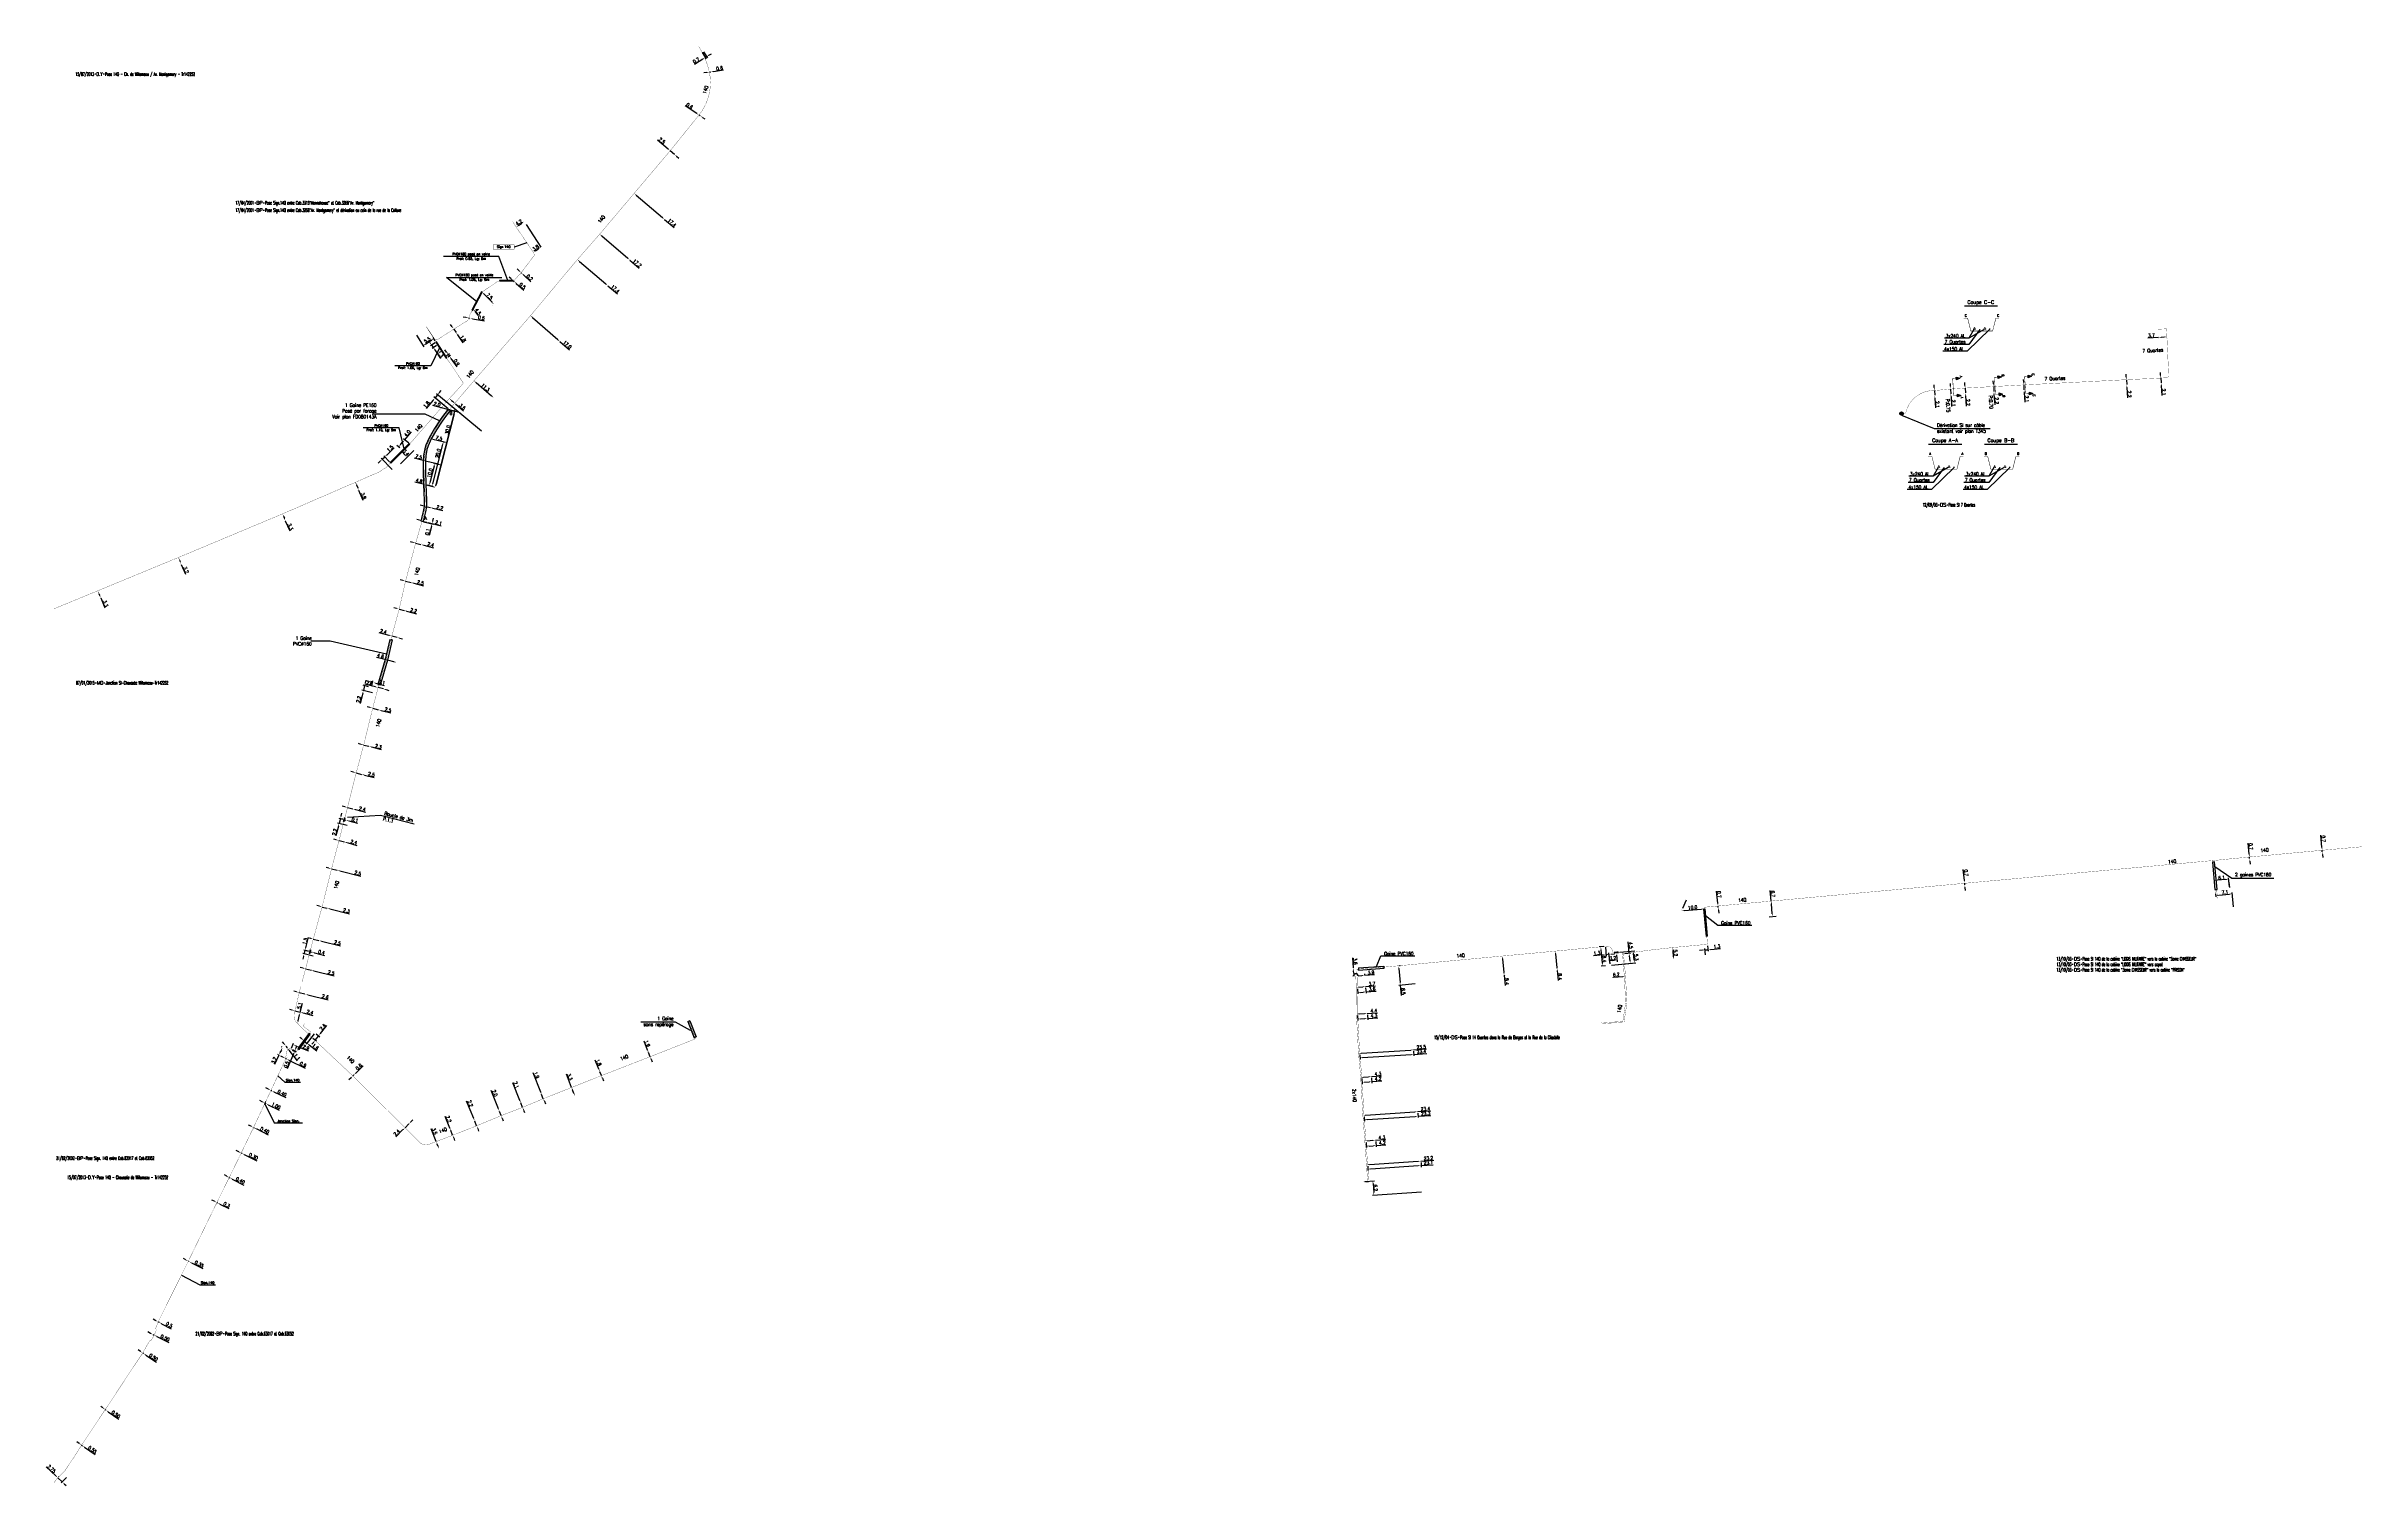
# Model space of a CAD drawing. Header units: millimetres. Extents: x 79997 to 81000, y 143376 to 144000.
import ezdxf
from ezdxf.enums import TextEntityAlignment as Align

# ---------------------------------------------------------------- set-up
doc = ezdxf.new("R2010")
doc.units = ezdxf.units.MM
doc.header["$PDMODE"] = 34
doc.linetypes.add('S_SIGNAL', pattern=[10, 4, -1.5, 0, -1.5, 0, -1.5, 0, -1.5])
doc.linetypes.add('S_ST', pattern=[14, 8, -1.5, 0, -1.5, 0, -1.5, 0, -1.5])
doc.layers.get('0').update_dxf_attribs({"linetype": 'CONTINUOUS'})
doc.layers.get('DEFPOINTS').update_dxf_attribs({"linetype": 'CONTINUOUS'})
for name, color, linetype in [('B_100', 3, 'CONTINUOUS'), ('M_130', 3, 'M_ST_15'), ('S_100', 5, 'S_SIGNAL'), ('S_300', 7, 'CONTINUOUS'), ('S_400', 7, 'CONTINUOUS')]:
    doc.layers.add(name, color=color, linetype=linetype)
doc.styles.add('M_ROMANS', font='ROMANS.shx', dxfattribs={"width": 0.75})
doc.styles.get("Standard").update_dxf_attribs({"font": 'romans.shx', "width": 0.85})
doc.linetypes.add('M_ST_15', pattern='A,5,-0.3,["XX",Standard,S=1,R=0,X=0,Y=-0.5],-2.5', length=7.8)
doc.dimstyles.get("Standard").update_dxf_attribs({"dimtxt": 1.5, "dimasz": 1.2, "dimexe": 0.625, "dimexo": 0.625, "dimgap": 0.25, "dimtad": 1, "dimdec": 1, "dimzin": 0, "dimdsep": 46, "dimtxsty": 'Standard', "dimcen": -0.5, "dimadec": 0, "dimazin": 0, "dimtfac": 1, "dimtdec": 1, "dimtmove": 0, "dimatfit": 3, "dimfxl": 0, "dimtolj": 1, "dimtzin": 0, "dimarcsym": 0})

# ---------------------------------------------------------------- blocks, each defined once
blk = doc.blocks.new('*D5')
at = {"layer": 'DEFPOINTS', "color": 0, "linetype": 'Continuous', "transparency": 16777216}
for p in [(80171.3, 143847.4), (80173.9, 143845.1), (80173.9, 143845.1)]:
    blk.add_point(p, dxfattribs=at)
at = {"layer": 'S_100', "color": 0, "linetype": 'Continuous', "lineweight": -2, "transparency": 16777216}
for p, q in [((80172.2, 143846.6), (80173.1, 143845.9)), ((80173.9, 143845.1), (80177.4, 143842))]:
    blk.add_line(p, q, dxfattribs=at)
at = {"layer": 'S_100', "color": 0, "linetype": 'Continuous', "transparency": 16777216}
for points in [[(80172.4, 143846.7), (80172.1, 143846.4), (80171.3, 143847.4)], [(80173.2, 143846), (80172.9, 143845.7), (80173.9, 143845.1)]]:
    blk.add_solid(points, dxfattribs=at)
at = {"layer": 'S_100', "color": 0, "linetype": 'Continuous', "transparency": 16777216, "insert": (80176.9, 143843.8), "char_height": 1.5, "attachment_point": 5, "rotation": 318.4886}
blk.add_mtext('\\A1;3.5', dxfattribs=at)
blk = doc.blocks.new('GIS_MODF')
at = {"color": 0, "linetype": 'Continuous', "flags": 128}
for points in [[(-2.2, 0), (-1.7, 0)], [(1.5, 0), (2, 0)]]:
    blk.add_lwpolyline(points, dxfattribs=at)
at = {"color": 0, "linetype": 'Continuous', "width": 0.5}
blk.add_attdef('DATE', text='', height=1.5, dxfattribs=at).set_placement((-2.5, -0.8), align=Align.RIGHT)
at = {"color": 0, "linetype": 'Continuous', "width": 1.771291}
blk.add_attdef('USER', text='', height=1.5, dxfattribs=at).set_placement((-1.5, -0.8), (1.3, -0.8), align=Align.FIT)
at = {"color": 0, "linetype": 'Continuous', "width": 0.5}
blk.add_attdef('DESC', (2.3, -0.8), '', height=1.5, dxfattribs=at)
blk = doc.blocks.new('*D6')
at = {"layer": 'DEFPOINTS', "color": 0, "linetype": 'Continuous', "transparency": 16777216}
for p in [(80099, 143797.4), (80100.2, 143794.4), (80100.2, 143794.4)]:
    blk.add_point(p, dxfattribs=at)
at = {"layer": 'S_100', "color": 0, "linetype": 'Continuous', "lineweight": -2, "transparency": 16777216}
for p, q in [((80099.4, 143796.3), (80099.8, 143795.5)), ((80100.2, 143794.4), (80102.1, 143790))]:
    blk.add_line(p, q, dxfattribs=at)
at = {"layer": 'S_100', "color": 0, "linetype": 'Continuous', "transparency": 16777216}
for points in [[(80099.6, 143796.4), (80099.3, 143796.2), (80099, 143797.4)], [(80100, 143795.6), (80099.6, 143795.4), (80100.2, 143794.4)]]:
    blk.add_solid(points, dxfattribs=at)
at = {"layer": 'S_100', "color": 0, "linetype": 'Continuous', "transparency": 16777216, "insert": (80102.4, 143791.8), "char_height": 1.5, "attachment_point": 5, "rotation": 292.6214}
blk.add_mtext('\\A1;3.3', dxfattribs=at)
blk = doc.blocks.new('*D7')
at = {"layer": 'DEFPOINTS', "color": 0, "linetype": 'Continuous', "transparency": 16777216}
for p in [(80053.9, 143778.5), (80055.1, 143775.5), (80055.1, 143775.5)]:
    blk.add_point(p, dxfattribs=at)
at = {"layer": 'S_100', "color": 0, "linetype": 'Continuous', "lineweight": -2, "transparency": 16777216}
for p, q in [((80054.3, 143777.4), (80054.7, 143776.7)), ((80055.1, 143775.5), (80056.9, 143771.2))]:
    blk.add_line(p, q, dxfattribs=at)
at = {"layer": 'S_100', "color": 0, "linetype": 'Continuous', "transparency": 16777216}
for points in [[(80054.5, 143777.5), (80054.2, 143777.3), (80053.9, 143778.5)], [(80054.8, 143776.7), (80054.5, 143776.6), (80055.1, 143775.5)]]:
    blk.add_solid(points, dxfattribs=at)
at = {"layer": 'S_100', "color": 0, "linetype": 'Continuous', "transparency": 16777216, "insert": (80057.2, 143773.1), "char_height": 1.5, "attachment_point": 5, "rotation": 292.6214}
blk.add_mtext('\\A1;3.2', dxfattribs=at)
blk = doc.blocks.new('*D8')
at = {"layer": 'DEFPOINTS', "color": 0, "linetype": 'Continuous', "transparency": 16777216}
for p in [(80018.9, 143764), (80020.2, 143761), (80020.2, 143761)]:
    blk.add_point(p, dxfattribs=at)
at = {"layer": 'S_100', "color": 0, "linetype": 'Continuous', "lineweight": -2, "transparency": 16777216}
for p, q in [((80019.4, 143762.9), (80019.7, 143762.1)), ((80020.2, 143761), (80022, 143756.7))]:
    blk.add_line(p, q, dxfattribs=at)
at = {"layer": 'S_100', "color": 0, "linetype": 'Continuous', "transparency": 16777216}
for points in [[(80019.5, 143763), (80019.2, 143762.9), (80018.9, 143764)], [(80019.9, 143762.2), (80019.5, 143762), (80020.2, 143761)]]:
    blk.add_solid(points, dxfattribs=at)
at = {"layer": 'S_100', "color": 0, "linetype": 'Continuous', "transparency": 16777216, "insert": (80022.3, 143758.5), "char_height": 1.5, "attachment_point": 5, "rotation": 292.6214}
blk.add_mtext('\\A1;3.3', dxfattribs=at)
blk = doc.blocks.new('*D9')
at = {"layer": 'DEFPOINTS', "color": 0, "linetype": 'Continuous', "transparency": 16777216}
for p in [(80130.6, 143811.1), (80132, 143807.6), (80132, 143807.6)]:
    blk.add_point(p, dxfattribs=at)
at = {"layer": 'S_100', "color": 0, "linetype": 'Continuous', "lineweight": -2, "transparency": 16777216}
for p, q in [((80130.1, 143810.9), (80130.1, 143810.9)), ((80131.1, 143810), (80131.6, 143808.7)), ((80131.5, 143807.4), (80131.5, 143807.4)), ((80132, 143807.6), (80133.8, 143803.3))]:
    blk.add_line(p, q, dxfattribs=at)
at = {"layer": 'S_100', "color": 0, "linetype": 'Continuous', "transparency": 16777216}
for points in [[(80131.3, 143810.1), (80130.9, 143809.9), (80130.6, 143811.1)], [(80131.8, 143808.8), (80131.4, 143808.7), (80132, 143807.6)]]:
    blk.add_solid(points, dxfattribs=at)
at = {"layer": 'S_100', "color": 0, "linetype": 'Continuous', "transparency": 16777216, "insert": (80134.1, 143805.2), "char_height": 1.5, "attachment_point": 5, "rotation": 292.0255}
blk.add_mtext('\\A1;3.8', dxfattribs=at)
blk = doc.blocks.new('*D10')
at = {"layer": 'DEFPOINTS', "color": 0, "linetype": 'Continuous', "transparency": 16777216}
for p in [(80173.2, 143877.5), (80174.2, 143876), (80174.2, 143876)]:
    blk.add_point(p, dxfattribs=at)
at = {"layer": 'S_100', "color": 0, "linetype": 'Continuous', "lineweight": -2, "transparency": 16777216}
for p, q in [((80172.5, 143878.5), (80171.8, 143879.4)), ((80173.2, 143877.5), (80174.2, 143876)), ((80174.9, 143875), (80177.2, 143871.5))]:
    blk.add_line(p, q, dxfattribs=at)
at = {"layer": 'S_100', "color": 0, "linetype": 'Continuous', "transparency": 16777216}
for points in [[(80172.7, 143878.6), (80172.4, 143878.3), (80173.2, 143877.5)], [(80175, 143875.1), (80174.7, 143874.9), (80174.2, 143876)]]:
    blk.add_solid(points, dxfattribs=at)
at = {"layer": 'S_100', "color": 0, "linetype": 'Continuous', "transparency": 16777216, "insert": (80177.2, 143873.3), "char_height": 1.5, "attachment_point": 5, "rotation": 304.0106}
blk.add_mtext('\\A1;1.8', dxfattribs=at)
blk = doc.blocks.new('*D11')
at = {"layer": 'DEFPOINTS', "color": 0, "linetype": 'Continuous', "transparency": 16777216}
for p in [(80179.6, 143882.3), (80180.1, 143882.2), (80180.1, 143882.2)]:
    blk.add_point(p, dxfattribs=at)
at = {"layer": 'S_100', "color": 0, "linetype": 'Continuous', "lineweight": -2, "transparency": 16777216}
for p, q in [((80178.5, 143882.5), (80177.3, 143882.7)), ((80179.5, 143881.7), (80179.5, 143881.7)), ((80179.6, 143882.3), (80180.1, 143882.2)), ((80180, 143881.6), (80180, 143881.6)), ((80181.3, 143882), (80186.6, 143881.1))]:
    blk.add_line(p, q, dxfattribs=at)
at = {"layer": 'S_100', "color": 0, "linetype": 'Continuous', "transparency": 16777216}
for points in [[(80178.5, 143882.7), (80178.4, 143882.3), (80179.6, 143882.3)], [(80181.3, 143882.2), (80181.3, 143881.8), (80180.1, 143882.2)]]:
    blk.add_solid(points, dxfattribs=at)
at = {"layer": 'S_100', "color": 0, "linetype": 'Continuous', "transparency": 16777216, "insert": (80185.2, 143882.4), "char_height": 1.5, "attachment_point": 5, "rotation": 350.2319}
blk.add_mtext('\\A1;0.5', dxfattribs=at)
blk = doc.blocks.new('*D12')
at = {"layer": 'DEFPOINTS', "color": 0, "linetype": 'Continuous', "transparency": 16777216}
for p in [(80202.4, 143901.9), (80202.6, 143901.8), (80202.6, 143901.8)]:
    blk.add_point(p, dxfattribs=at)
at = {"layer": 'S_100', "color": 0, "linetype": 'Continuous', "lineweight": -2, "transparency": 16777216}
for p, q in [((80201.5, 143902.8), (80200.7, 143903.6)), ((80202, 143901.5), (80202, 143901.5)), ((80202.1, 143901.3), (80202.1, 143901.3)), ((80202.4, 143901.9), (80202.6, 143901.8)), ((80203.4, 143901), (80206.6, 143898))]:
    blk.add_line(p, q, dxfattribs=at)
at = {"layer": 'S_100', "color": 0, "linetype": 'Continuous', "transparency": 16777216}
for points in [[(80201.7, 143902.9), (80201.4, 143902.6), (80202.4, 143901.9)], [(80203.6, 143901.1), (80203.3, 143900.8), (80202.6, 143901.8)]]:
    blk.add_solid(points, dxfattribs=at)
at = {"layer": 'S_100', "color": 0, "linetype": 'Continuous', "transparency": 16777216, "insert": (80206.1, 143899.8), "char_height": 1.5, "attachment_point": 5, "rotation": 316.6086}
blk.add_mtext('\\A1;0.2', dxfattribs=at)
blk = doc.blocks.new('*D13')
at = {"layer": 'DEFPOINTS', "color": 0, "linetype": 'Continuous', "transparency": 16777216}
for p in [(80207.7, 143910.7), (80210.9, 143913), (80210.9, 143913)]:
    blk.add_point(p, dxfattribs=at)
at = {"layer": 'S_100', "color": 0, "linetype": 'Continuous', "lineweight": -2, "transparency": 16777216}
blk.add_line((80208.7, 143911.4), (80209.9, 143912.3), dxfattribs=at)
at = {"layer": 'S_100', "color": 0, "linetype": 'Continuous', "transparency": 16777216}
for points in [[(80208.6, 143911.6), (80208.8, 143911.3), (80207.7, 143910.7)], [(80209.8, 143912.4), (80210, 143912.1), (80210.9, 143913)]]:
    blk.add_solid(points, dxfattribs=at)
at = {"layer": 'S_100', "color": 0, "linetype": 'Continuous', "transparency": 16777216, "insert": (80208.7, 143912.7), "char_height": 1.5, "attachment_point": 5, "rotation": 35.3042}
blk.add_mtext('\\A1;3.8', dxfattribs=at)
blk = doc.blocks.new('*D14')
at = {"layer": 'DEFPOINTS', "color": 0, "linetype": 'Continuous', "transparency": 16777216}
for p in [(80200.2, 143921.7), (80203.6, 143924.1), (80203.6, 143924.1)]:
    blk.add_point(p, dxfattribs=at)
at = {"layer": 'S_100', "color": 0, "linetype": 'Continuous', "lineweight": -2, "transparency": 16777216}
blk.add_line((80201.2, 143922.4), (80202.7, 143923.4), dxfattribs=at)
at = {"layer": 'S_100', "color": 0, "linetype": 'Continuous', "transparency": 16777216}
for points in [[(80201.1, 143922.6), (80201.3, 143922.2), (80200.2, 143921.7)], [(80202.5, 143923.6), (80202.8, 143923.2), (80203.6, 143924.1)]]:
    blk.add_solid(points, dxfattribs=at)
at = {"layer": 'S_100', "color": 0, "linetype": 'Continuous', "transparency": 16777216, "insert": (80201.4, 143923.7), "char_height": 1.5, "attachment_point": 5, "rotation": 34.8873}
blk.add_mtext('\\A1;4.2', dxfattribs=at)
blk = doc.blocks.new('*D15')
at = {"layer": 'DEFPOINTS', "color": 0, "linetype": 'Continuous', "transparency": 16777216}
for p in [(80091.3, 143542.1), (80091.7, 143541.9), (80091.7, 143541.9)]:
    blk.add_point(p, dxfattribs=at)
at = {"layer": 'S_100', "color": 0, "linetype": 'Continuous', "lineweight": -2, "transparency": 16777216}
for p, q in [((80090.2, 143542.6), (80089.1, 143543.1)), ((80091.3, 143542.1), (80091.7, 143541.9)), ((80092.8, 143541.3), (80097.6, 143539))]:
    blk.add_line(p, q, dxfattribs=at)
at = {"layer": 'S_100', "color": 0, "linetype": 'Continuous', "transparency": 16777216}
for points in [[(80090.3, 143542.8), (80090.1, 143542.4), (80091.3, 143542.1)], [(80092.9, 143541.5), (80092.7, 143541.2), (80091.7, 143541.9)]]:
    blk.add_solid(points, dxfattribs=at)
at = {"layer": 'S_100', "color": 0, "linetype": 'Continuous', "transparency": 16777216, "insert": (80096.2, 143540.8), "char_height": 1.5, "attachment_point": 5, "rotation": 333.9266}
blk.add_mtext('\\A1;1.00', dxfattribs=at)
blk = doc.blocks.new('J')
at = {"color": 0}
blk.add_solid([(-1.5, 0.5), (1.5, 0.5), (-1.5, -0.5), (1.5, -0.5)], dxfattribs=at)
blk = doc.blocks.new('*D16')
at = {"layer": 'DEFPOINTS', "color": 0, "linetype": 'Continuous', "transparency": 16777216}
for p in [(80058.2, 143473.5), (80058.4, 143473.4), (80058.4, 143473.4)]:
    blk.add_point(p, dxfattribs=at)
at = {"layer": 'S_100', "color": 0, "linetype": 'Continuous', "lineweight": -2, "transparency": 16777216}
for p, q in [((80057.1, 143474.1), (80056.1, 143474.6)), ((80058.2, 143473.5), (80058.4, 143473.4)), ((80059.5, 143472.8), (80064.4, 143470.3))]:
    blk.add_line(p, q, dxfattribs=at)
at = {"layer": 'S_100', "color": 0, "linetype": 'Continuous', "transparency": 16777216}
for points in [[(80057.2, 143474.2), (80057, 143473.9), (80058.2, 143473.5)], [(80059.6, 143473), (80059.4, 143472.7), (80058.4, 143473.4)]]:
    blk.add_solid(points, dxfattribs=at)
at = {"layer": 'S_100', "color": 0, "linetype": 'Continuous', "transparency": 16777216, "insert": (80062.9, 143472.2), "char_height": 1.5, "attachment_point": 5, "rotation": 332.5487}
blk.add_mtext('\\A1;0.35', dxfattribs=at)
blk = doc.blocks.new('*D17')
at = {"layer": 'DEFPOINTS', "color": 0, "linetype": 'Continuous', "transparency": 16777216}
for p in [(80001.5, 143379.6), (80001.6, 143379.6), (80005.8, 143380.3)]:
    blk.add_point(p, dxfattribs=at)
at = {"layer": 'S_100', "color": 0, "linetype": 'Continuous', "lineweight": -2, "transparency": 16777216}
for p, q in [((80000.7, 143380.5), (79996.6, 143384.3)), ((80003.5, 143377.8), (80001.6, 143379.6)), ((80002, 143380), (80002, 143380.1)), ((80005.4, 143379.8), (80003.1, 143377.4)), ((80004.4, 143377), (80005.3, 143376.2))]:
    blk.add_line(p, q, dxfattribs=at)
at = {"layer": 'S_100', "color": 0, "linetype": 'Continuous', "transparency": 16777216}
for points in [[(80000.9, 143380.6), (80000.6, 143380.3), (80001.6, 143379.6)], [(80004.5, 143377.1), (80004.3, 143376.9), (80003.5, 143377.8)]]:
    blk.add_solid(points, dxfattribs=at)
at = {"layer": 'S_100', "color": 0, "linetype": 'Continuous', "transparency": 16777216, "insert": (79998.9, 143383.5), "char_height": 1.5, "attachment_point": 5, "rotation": 316.9418}
blk.add_mtext('\\A1;2.75', dxfattribs=at)
blk = doc.blocks.new('*D18')
at = {"layer": 'DEFPOINTS', "color": 0, "linetype": 'Continuous', "transparency": 16777216}
for p in [(80011.9, 143393.8), (80012.2, 143393.5), (80012.3, 143393.5)]:
    blk.add_point(p, dxfattribs=at)
at = {"layer": 'S_100', "color": 0, "linetype": 'Continuous', "lineweight": -2, "transparency": 16777216}
for p, q in [((80010.9, 143394.5), (80009.9, 143395.2)), ((80011.9, 143393.8), (80012.3, 143393.5)), ((80012.2, 143394.3), (80012.2, 143394.3)), ((80012.6, 143394), (80012.6, 143394)), ((80013.2, 143392.9), (80017.8, 143389.7))]:
    blk.add_line(p, q, dxfattribs=at)
at = {"layer": 'S_100', "color": 0, "linetype": 'Continuous', "transparency": 16777216}
for points in [[(80011, 143394.6), (80010.8, 143394.3), (80011.9, 143393.8)], [(80013.4, 143393), (80013.1, 143392.7), (80012.3, 143393.5)]]:
    blk.add_solid(points, dxfattribs=at)
at = {"layer": 'S_100', "color": 0, "linetype": 'Continuous', "transparency": 16777216, "insert": (80016.6, 143391.8), "char_height": 1.5, "attachment_point": 5, "rotation": 325.4093}
blk.add_mtext('\\A1;0.55', dxfattribs=at)
blk = doc.blocks.new('*D19')
at = {"layer": 'DEFPOINTS', "color": 0, "linetype": 'Continuous', "transparency": 16777216}
for p in [(80022.2, 143409.2), (80022.5, 143408.9), (80022.5, 143408.9)]:
    blk.add_point(p, dxfattribs=at)
at = {"layer": 'S_100', "color": 0, "linetype": 'Continuous', "lineweight": -2, "transparency": 16777216}
for p, q in [((80021.2, 143409.9), (80020.2, 143410.5)), ((80022.2, 143409.2), (80022.5, 143408.9)), ((80023.5, 143408.2), (80028, 143405))]:
    blk.add_line(p, q, dxfattribs=at)
at = {"layer": 'S_100', "color": 0, "linetype": 'Continuous', "transparency": 16777216}
for points in [[(80021.3, 143410), (80021.1, 143409.7), (80022.2, 143409.2)], [(80023.6, 143408.4), (80023.4, 143408.1), (80022.5, 143408.9)]]:
    blk.add_solid(points, dxfattribs=at)
at = {"layer": 'S_100', "color": 0, "linetype": 'Continuous', "transparency": 16777216, "insert": (80026.8, 143407.1), "char_height": 1.5, "attachment_point": 5, "rotation": 325.0208}
blk.add_mtext('\\A1;0.50', dxfattribs=at)
blk = doc.blocks.new('*D20')
at = {"layer": 'DEFPOINTS', "color": 0, "linetype": 'Continuous', "transparency": 16777216}
for p in [(80038.4, 143433.7), (80038.7, 143433.5), (80038.7, 143433.5)]:
    blk.add_point(p, dxfattribs=at)
at = {"layer": 'S_100', "color": 0, "linetype": 'Continuous', "lineweight": -2, "transparency": 16777216}
for p, q in [((80037.4, 143434.4), (80036.4, 143435)), ((80038.4, 143433.7), (80038.7, 143433.5)), ((80038.4, 143433), (80038.4, 143433)), ((80039.7, 143432.8), (80044.4, 143429.7))]:
    blk.add_line(p, q, dxfattribs=at)
at = {"layer": 'S_100', "color": 0, "linetype": 'Continuous', "transparency": 16777216}
for points in [[(80037.5, 143434.5), (80037.3, 143434.2), (80038.4, 143433.7)], [(80039.9, 143433), (80039.6, 143432.7), (80038.7, 143433.5)]]:
    blk.add_solid(points, dxfattribs=at)
at = {"layer": 'S_100', "color": 0, "linetype": 'Continuous', "transparency": 16777216, "insert": (80043.1, 143431.8), "char_height": 1.5, "attachment_point": 5, "rotation": 326.2703}
blk.add_mtext('\\A1;0.50', dxfattribs=at)
blk = doc.blocks.new('*D21')
at = {"layer": 'DEFPOINTS', "color": 0, "linetype": 'Continuous', "transparency": 16777216}
for p in [(80042.9, 143441.7), (80042.9, 143441.7), (80043.4, 143441.4)]:
    blk.add_point(p, dxfattribs=at)
at = {"layer": 'S_100', "color": 0, "linetype": 'Continuous', "lineweight": -2, "transparency": 16777216}
for p, q in [((80041.8, 143442.2), (80040.7, 143442.8)), ((80042.9, 143441.7), (80043.4, 143441.4)), ((80044.5, 143440.9), (80049.7, 143438.3))]:
    blk.add_line(p, q, dxfattribs=at)
at = {"layer": 'S_100', "color": 0, "linetype": 'Continuous', "transparency": 16777216}
for points in [[(80041.9, 143442.4), (80041.7, 143442), (80042.9, 143441.7)], [(80044.6, 143441.1), (80044.4, 143440.7), (80043.4, 143441.4)]]:
    blk.add_solid(points, dxfattribs=at)
at = {"layer": 'S_100', "color": 0, "linetype": 'Continuous', "transparency": 16777216, "insert": (80048.1, 143440.2), "char_height": 1.5, "attachment_point": 5, "rotation": 333.4928}
blk.add_mtext('\\A1;0.50', dxfattribs=at)
blk = doc.blocks.new('*D22')
at = {"layer": 'DEFPOINTS', "color": 0, "linetype": 'Continuous', "transparency": 16777216}
for p in [(80045.1, 143447.2), (80045.6, 143447), (80045.6, 143447)]:
    blk.add_point(p, dxfattribs=at)
at = {"layer": 'S_100', "color": 0, "linetype": 'Continuous', "lineweight": -2, "transparency": 16777216}
for p, q in [((80044.1, 143447.7), (80043, 143448.3)), ((80045.1, 143447.2), (80045.6, 143447)), ((80046.6, 143446.4), (80050.8, 143444.2))]:
    blk.add_line(p, q, dxfattribs=at)
at = {"layer": 'S_100', "color": 0, "linetype": 'Continuous', "transparency": 16777216}
for points in [[(80044.1, 143447.9), (80044, 143447.6), (80045.1, 143447.2)], [(80046.7, 143446.6), (80046.5, 143446.2), (80045.6, 143447)]]:
    blk.add_solid(points, dxfattribs=at)
at = {"layer": 'S_100', "color": 0, "linetype": 'Continuous', "transparency": 16777216, "insert": (80049.9, 143445.9), "char_height": 1.5, "attachment_point": 5, "rotation": 332.5761}
blk.add_mtext('\\A1;0.5', dxfattribs=at)
blk = doc.blocks.new('*D23')
at = {"layer": 'DEFPOINTS', "color": 0, "linetype": 'Continuous', "transparency": 16777216}
for p in [(80070.6, 143498.9), (80070.8, 143498.8), (80070.8, 143498.8)]:
    blk.add_point(p, dxfattribs=at)
at = {"layer": 'S_100', "color": 0, "linetype": 'Continuous', "lineweight": -2, "transparency": 16777216}
for p, q in [((80069.5, 143499.5), (80068.4, 143500)), ((80070.6, 143498.9), (80070.8, 143498.8)), ((80070.3, 143498.4), (80070.3, 143498.4)), ((80070.5, 143498.2), (80070.5, 143498.2)), ((80071.9, 143498.2), (80075.8, 143496.3))]:
    blk.add_line(p, q, dxfattribs=at)
at = {"layer": 'S_100', "color": 0, "linetype": 'Continuous', "transparency": 16777216}
for points in [[(80069.6, 143499.6), (80069.4, 143499.3), (80070.6, 143498.9)], [(80072, 143498.4), (80071.8, 143498.1), (80070.8, 143498.8)]]:
    blk.add_solid(points, dxfattribs=at)
at = {"layer": 'S_100', "color": 0, "linetype": 'Continuous', "transparency": 16777216, "insert": (80074.8, 143497.9), "char_height": 1.5, "attachment_point": 5, "rotation": 333.1226}
blk.add_mtext('\\A1;0.3', dxfattribs=at)
blk = doc.blocks.new('*D24')
at = {"layer": 'DEFPOINTS', "color": 0, "linetype": 'Continuous', "transparency": 16777216}
for p in [(80075.9, 143509.7), (80076.2, 143509.6), (80076.2, 143509.6)]:
    blk.add_point(p, dxfattribs=at)
at = {"layer": 'S_100', "color": 0, "linetype": 'Continuous', "lineweight": -2, "transparency": 16777216}
for p, q in [((80074.8, 143510.3), (80073.8, 143510.9)), ((80075.9, 143509.7), (80076.2, 143509.6)), ((80077.2, 143509), (80082.2, 143506.4))]:
    blk.add_line(p, q, dxfattribs=at)
at = {"layer": 'S_100', "color": 0, "linetype": 'Continuous', "transparency": 16777216}
for points in [[(80074.9, 143510.5), (80074.7, 143510.1), (80075.9, 143509.7)], [(80077.3, 143509.2), (80077.1, 143508.9), (80076.2, 143509.6)]]:
    blk.add_solid(points, dxfattribs=at)
at = {"layer": 'S_100', "color": 0, "linetype": 'Continuous', "transparency": 16777216, "insert": (80080.7, 143508.4), "char_height": 1.5, "attachment_point": 5, "rotation": 332.3292}
blk.add_mtext('\\A1;0.40', dxfattribs=at)
blk = doc.blocks.new('*D25')
at = {"layer": 'DEFPOINTS', "color": 0, "linetype": 'Continuous', "transparency": 16777216}
for p in [(80081.1, 143520.4), (80081.3, 143520.3), (80081.3, 143520.3)]:
    blk.add_point(p, dxfattribs=at)
at = {"layer": 'S_100', "color": 0, "linetype": 'Continuous', "lineweight": -2, "transparency": 16777216}
for p, q in [((80080, 143520.9), (80078.9, 143521.4)), ((80080.8, 143519.8), (80080.8, 143519.8)), ((80081, 143519.7), (80081, 143519.7)), ((80081.1, 143520.4), (80081.3, 143520.3)), ((80082.4, 143519.8), (80087.9, 143517))]:
    blk.add_line(p, q, dxfattribs=at)
at = {"layer": 'S_100', "color": 0, "linetype": 'Continuous', "transparency": 16777216}
for points in [[(80080.1, 143521.1), (80079.9, 143520.7), (80081.1, 143520.4)], [(80082.4, 143519.9), (80082.3, 143519.6), (80081.3, 143520.3)]]:
    blk.add_solid(points, dxfattribs=at)
at = {"layer": 'S_100', "color": 0, "linetype": 'Continuous', "transparency": 16777216, "insert": (80086.4, 143518.9), "char_height": 1.5, "attachment_point": 5, "rotation": 333.8691}
blk.add_mtext('\\A1;0.30', dxfattribs=at)
blk = doc.blocks.new('*D26')
at = {"layer": 'DEFPOINTS', "color": 0, "linetype": 'Continuous', "transparency": 16777216}
for p in [(80086.4, 143531.4), (80086.7, 143531.3), (80086.7, 143531.3)]:
    blk.add_point(p, dxfattribs=at)
at = {"layer": 'S_100', "color": 0, "linetype": 'Continuous', "lineweight": -2, "transparency": 16777216}
for p, q in [((80085.4, 143532), (80084.3, 143532.5)), ((80086.2, 143530.9), (80086.2, 143530.9)), ((80086.4, 143531.4), (80086.7, 143531.3)), ((80086.4, 143530.7), (80086.4, 143530.7)), ((80087.8, 143530.8), (80092.8, 143528.3))]:
    blk.add_line(p, q, dxfattribs=at)
at = {"layer": 'S_100', "color": 0, "linetype": 'Continuous', "transparency": 16777216}
for points in [[(80085.4, 143532.1), (80085.3, 143531.8), (80086.4, 143531.4)], [(80087.9, 143531), (80087.7, 143530.6), (80086.7, 143531.3)]]:
    blk.add_solid(points, dxfattribs=at)
at = {"layer": 'S_100', "color": 0, "linetype": 'Continuous', "transparency": 16777216, "insert": (80091.3, 143530.2), "char_height": 1.5, "attachment_point": 5, "rotation": 333.8691}
blk.add_mtext('\\A1;0.40', dxfattribs=at)
blk = doc.blocks.new('*D27')
at = {"layer": 'DEFPOINTS', "color": 0, "linetype": 'Continuous', "transparency": 16777216}
for p in [(80094, 143547.5), (80094.3, 143547.4), (80094.3, 143547.4)]:
    blk.add_point(p, dxfattribs=at)
at = {"layer": 'S_100', "color": 0, "linetype": 'Continuous', "lineweight": -2, "transparency": 16777216}
for p, q in [((80092.9, 143548), (80091.8, 143548.6)), ((80094, 143547.5), (80094.3, 143547.4)), ((80095.3, 143546.9), (80100.4, 143544.4))]:
    blk.add_line(p, q, dxfattribs=at)
at = {"layer": 'S_100', "color": 0, "linetype": 'Continuous', "transparency": 16777216}
for points in [[(80093, 143548.2), (80092.8, 143547.9), (80094, 143547.5)], [(80095.4, 143547), (80095.3, 143546.7), (80094.3, 143547.4)]]:
    blk.add_solid(points, dxfattribs=at)
at = {"layer": 'S_100', "color": 0, "linetype": 'Continuous', "transparency": 16777216, "insert": (80098.8, 143546.3), "char_height": 1.5, "attachment_point": 5, "rotation": 334.048}
blk.add_mtext('\\A1;0.40', dxfattribs=at)
blk = doc.blocks.new('*D28')
at = {"layer": 'DEFPOINTS', "color": 0, "linetype": 'Continuous', "transparency": 16777216}
for p in [(80102.6, 143565.2), (80102.7, 143565.4), (80104.3, 143564.5)]:
    blk.add_point(p, dxfattribs=at)
at = {"layer": 'S_100', "color": 0, "linetype": 'Continuous', "lineweight": -2, "transparency": 16777216}
for p, q in [((80103.8, 143563.4), (80101, 143556.8)), ((80103.2, 143565), (80104.8, 143564.2)), ((80103.3, 143565.2), (80104.9, 143564.4)), ((80104.4, 143564.7), (80104.3, 143564.5)), ((80104.8, 143565.8), (80105.3, 143566.9))]:
    blk.add_line(p, q, dxfattribs=at)
at = {"layer": 'S_100', "color": 0, "linetype": 'Continuous', "transparency": 16777216}
for points in [[(80103.6, 143563.5), (80104, 143563.3), (80104.3, 143564.5)], [(80104.6, 143565.9), (80105, 143565.7), (80104.4, 143564.7)]]:
    blk.add_solid(points, dxfattribs=at)
at = {"layer": 'S_100', "color": 0, "linetype": 'Continuous', "transparency": 16777216, "insert": (80100.7, 143558.7), "char_height": 1.5, "attachment_point": 5, "rotation": 66.7193}
blk.add_mtext('\\A1;0.5', dxfattribs=at)
blk = doc.blocks.new('*D29')
at = {"layer": 'DEFPOINTS', "color": 0, "linetype": 'Continuous', "transparency": 16777216}
for p in [(80100.5, 143566.7), (80100.5, 143566.7), (80101, 143566)]:
    blk.add_point(p, dxfattribs=at)
at = {"layer": 'S_100', "color": 0, "linetype": 'Continuous', "lineweight": -2, "transparency": 16777216}
for p, q in [((80099.7, 143567.7), (80099, 143568.6)), ((80100.5, 143566.7), (80101, 143566)), ((80101.7, 143565), (80105.3, 143560.3))]:
    blk.add_line(p, q, dxfattribs=at)
at = {"layer": 'S_100', "color": 0, "linetype": 'Continuous', "transparency": 16777216}
for points in [[(80099.9, 143567.8), (80099.6, 143567.5), (80100.5, 143566.7)], [(80101.9, 143565.1), (80101.6, 143564.9), (80101, 143566)]]:
    blk.add_solid(points, dxfattribs=at)
at = {"layer": 'S_100', "color": 0, "linetype": 'Continuous', "transparency": 16777216, "insert": (80105.3, 143562), "char_height": 1.5, "attachment_point": 5, "rotation": 306.9993}
blk.add_mtext('\\A1;1.1', dxfattribs=at)
blk = doc.blocks.new('*D30')
at = {"layer": 'DEFPOINTS', "color": 0, "linetype": 'Continuous', "transparency": 16777216}
for p in [(80100.3, 143561.4), (80100.7, 143561.2), (80100.7, 143561.2)]:
    blk.add_point(p, dxfattribs=at)
at = {"layer": 'S_100', "color": 0, "linetype": 'Continuous', "lineweight": -2, "transparency": 16777216}
for p, q in [((80099.2, 143561.9), (80098.2, 143562.4)), ((80100.3, 143561.4), (80100.7, 143561.2)), ((80100.6, 143561.9), (80100.6, 143561.9)), ((80101, 143561.7), (80101, 143561.7)), ((80101.8, 143560.6), (80108.8, 143557.2))]:
    blk.add_line(p, q, dxfattribs=at)
at = {"layer": 'S_100', "color": 0, "linetype": 'Continuous', "transparency": 16777216}
for points in [[(80099.3, 143562.1), (80099.1, 143561.7), (80100.3, 143561.4)], [(80101.9, 143560.8), (80101.7, 143560.5), (80100.7, 143561.2)]]:
    blk.add_solid(points, dxfattribs=at)
at = {"layer": 'S_100', "color": 0, "linetype": 'Continuous', "transparency": 16777216, "insert": (80107.9, 143558.7), "char_height": 1.5, "attachment_point": 5, "rotation": 333.7152}
blk.add_mtext('\\A1;0.9', dxfattribs=at)
blk = doc.blocks.new('*D31')
at = {"layer": 'DEFPOINTS', "color": 0, "linetype": 'Continuous', "transparency": 16777216}
for p in [(80097.8, 143562.6), (80099, 143566.1), (80099.4, 143565.9)]:
    blk.add_point(p, dxfattribs=at)
at = {"layer": 'S_100', "color": 0, "linetype": 'Continuous', "lineweight": -2, "transparency": 16777216}
for p, q in [((80097.4, 143562.8), (80095.5, 143558.7)), ((80097.3, 143562.9), (80096.9, 143563.1)), ((80098.5, 143565), (80097.9, 143563.9)), ((80098.9, 143566.2), (80098.5, 143566.4))]:
    blk.add_line(p, q, dxfattribs=at)
at = {"layer": 'S_100', "color": 0, "linetype": 'Continuous', "transparency": 16777216}
for points in [[(80097.8, 143564), (80098.1, 143563.8), (80097.4, 143562.8)], [(80098.3, 143565.1), (80098.7, 143565), (80099, 143566.1)]]:
    blk.add_solid(points, dxfattribs=at)
at = {"layer": 'S_100', "color": 0, "linetype": 'Continuous', "transparency": 16777216, "insert": (80095.3, 143560.5), "char_height": 1.5, "attachment_point": 5, "rotation": 64.6631}
blk.add_mtext('\\A1;3.7', dxfattribs=at)
blk = doc.blocks.new('*D32')
at = {"layer": 'DEFPOINTS', "color": 0, "linetype": 'Continuous', "transparency": 16777216}
for p in [(80814.9, 143850.9), (80815, 143848.8), (80815, 143848.8)]:
    blk.add_point(p, dxfattribs=at)
at = {"layer": 'S_100', "color": 0, "linetype": 'Continuous', "lineweight": -2, "transparency": 16777216}
for p, q in [((80814.8, 143852.1), (80814.8, 143853.3)), ((80814.9, 143850.9), (80815, 143848.8)), ((80815.1, 143847.6), (80815.3, 143843.3))]:
    blk.add_line(p, q, dxfattribs=at)
at = {"layer": 'S_100', "color": 0, "linetype": 'Continuous', "transparency": 16777216}
for points in [[(80815, 143852.1), (80814.6, 143852.1), (80814.9, 143850.9)], [(80815.3, 143847.6), (80814.9, 143847.6), (80815, 143848.8)]]:
    blk.add_solid(points, dxfattribs=at)
at = {"layer": 'S_100', "color": 0, "linetype": 'Continuous', "transparency": 16777216, "insert": (80816.2, 143844.8), "char_height": 1.5, "attachment_point": 5, "rotation": 272.8188}
blk.add_mtext('\\A1;2.1', dxfattribs=at)
blk = doc.blocks.new('*D33')
at = {"layer": 'DEFPOINTS', "color": 0, "linetype": 'Continuous', "transparency": 16777216}
for p in [(80821.9, 143851.5), (80822, 143849.4), (80822, 143849.4)]:
    blk.add_point(p, dxfattribs=at)
at = {"layer": 'S_100', "color": 0, "linetype": 'Continuous', "lineweight": -2, "transparency": 16777216}
for p, q in [((80821.8, 143852.7), (80821.8, 143853.9)), ((80821.9, 143851.5), (80822, 143849.4)), ((80822.1, 143848.2), (80822.3, 143844))]:
    blk.add_line(p, q, dxfattribs=at)
at = {"layer": 'S_100', "color": 0, "linetype": 'Continuous', "transparency": 16777216}
for points in [[(80822, 143852.7), (80821.6, 143852.7), (80821.9, 143851.5)], [(80822.3, 143848.2), (80821.9, 143848.2), (80822, 143849.4)]]:
    blk.add_solid(points, dxfattribs=at)
at = {"layer": 'S_100', "color": 0, "linetype": 'Continuous', "transparency": 16777216, "insert": (80823.2, 143845.4), "char_height": 1.5, "attachment_point": 5, "rotation": 272.8188}
blk.add_mtext('\\A1;2.1', dxfattribs=at)
blk = doc.blocks.new('*D34')
at = {"layer": 'DEFPOINTS', "color": 0, "linetype": 'Continuous', "transparency": 16777216}
for p in [(80828.2, 143851.9), (80828.3, 143849.8), (80828.3, 143849.8)]:
    blk.add_point(p, dxfattribs=at)
at = {"layer": 'S_100', "color": 0, "linetype": 'Continuous', "lineweight": -2, "transparency": 16777216}
for p, q in [((80827.6, 143851.9), (80827.6, 143851.9)), ((80827.7, 143849.7), (80827.7, 143849.7)), ((80828.1, 143853.1), (80828.1, 143854.3)), ((80828.2, 143851.9), (80828.3, 143849.8)), ((80828.3, 143848.6), (80828.6, 143844.1))]:
    blk.add_line(p, q, dxfattribs=at)
at = {"layer": 'S_100', "color": 0, "linetype": 'Continuous', "transparency": 16777216}
for points in [[(80828.3, 143853.1), (80827.9, 143853.1), (80828.2, 143851.9)], [(80828.5, 143848.6), (80828.1, 143848.6), (80828.3, 143849.8)]]:
    blk.add_solid(points, dxfattribs=at)
at = {"layer": 'S_100', "color": 0, "linetype": 'Continuous', "transparency": 16777216, "insert": (80829.5, 143845.7), "char_height": 1.5, "attachment_point": 5, "rotation": 272.8188}
blk.add_mtext('\\A1;2.2', dxfattribs=at)
blk = doc.blocks.new('*D35')
at = {"layer": 'DEFPOINTS', "color": 0, "linetype": 'Continuous', "transparency": 16777216}
for p in [(80840.6, 143852.6), (80840.7, 143850.4), (80840.7, 143850.4)]:
    blk.add_point(p, dxfattribs=at)
at = {"layer": 'S_100', "color": 0, "linetype": 'Continuous', "lineweight": -2, "transparency": 16777216}
for p, q in [((80840.5, 143853.8), (80840.4, 143855)), ((80840.6, 143852.6), (80840.7, 143850.4)), ((80840.7, 143849.2), (80841, 143844.7))]:
    blk.add_line(p, q, dxfattribs=at)
at = {"layer": 'S_100', "color": 0, "linetype": 'Continuous', "transparency": 16777216}
for points in [[(80840.7, 143853.8), (80840.3, 143853.8), (80840.6, 143852.6)], [(80840.9, 143849.2), (80840.5, 143849.2), (80840.7, 143850.4)]]:
    blk.add_solid(points, dxfattribs=at)
at = {"layer": 'S_100', "color": 0, "linetype": 'Continuous', "transparency": 16777216, "insert": (80841.9, 143846.4), "char_height": 1.5, "attachment_point": 5, "rotation": 272.8188}
blk.add_mtext('\\A1;2.2', dxfattribs=at)
blk = doc.blocks.new('*D36')
at = {"layer": 'DEFPOINTS', "color": 0, "linetype": 'Continuous', "transparency": 16777216}
for p in [(80853.6, 143853.3), (80853.7, 143851.2), (80853.7, 143851.2)]:
    blk.add_point(p, dxfattribs=at)
at = {"layer": 'S_100', "color": 0, "linetype": 'Continuous', "lineweight": -2, "transparency": 16777216}
for p, q in [((80853.6, 143854.5), (80853.5, 143855.7)), ((80853.6, 143853.3), (80853.7, 143851.2)), ((80853.8, 143850), (80854, 143845.8)), ((80854.3, 143853.3), (80854.3, 143853.3)), ((80854.4, 143851.2), (80854.4, 143851.2))]:
    blk.add_line(p, q, dxfattribs=at)
at = {"layer": 'S_100', "color": 0, "linetype": 'Continuous', "transparency": 16777216}
for points in [[(80853.8, 143854.5), (80853.4, 143854.5), (80853.6, 143853.3)], [(80854, 143850), (80853.6, 143850), (80853.7, 143851.2)]]:
    blk.add_solid(points, dxfattribs=at)
at = {"layer": 'S_100', "color": 0, "linetype": 'Continuous', "transparency": 16777216, "insert": (80854.9, 143847.2), "char_height": 1.5, "attachment_point": 5, "rotation": 272.8188}
blk.add_mtext('\\A1;2.1', dxfattribs=at)
blk = doc.blocks.new('*D37')
at = {"layer": 'DEFPOINTS', "color": 0, "linetype": 'Continuous', "transparency": 16777216}
for p in [(80912, 143873.9), (80912, 143873.9), (80915.6, 143874.1)]:
    blk.add_point(p, dxfattribs=at)
at = {"layer": 'S_100', "color": 0, "linetype": 'Continuous', "lineweight": -2, "transparency": 16777216}
for p, q in [((80912, 143873.9), (80907.4, 143873.6)), ((80912, 143873.2), (80912, 143873.2)), ((80914.4, 143874), (80913.2, 143873.9)), ((80915.7, 143873.4), (80915.7, 143873.4))]:
    blk.add_line(p, q, dxfattribs=at)
at = {"layer": 'S_100', "color": 0, "linetype": 'Continuous', "transparency": 16777216}
for points in [[(80913.2, 143874.1), (80913.2, 143873.7), (80912, 143873.9)], [(80914.4, 143874.2), (80914.4, 143873.8), (80915.6, 143874.1)]]:
    blk.add_solid(points, dxfattribs=at)
at = {"layer": 'S_100', "color": 0, "linetype": 'Continuous', "transparency": 16777216, "insert": (80908.9, 143874.7), "char_height": 1.5, "attachment_point": 5, "rotation": 3.0859}
blk.add_mtext('\\A1;3.7', dxfattribs=at)
blk = doc.blocks.new('*D38')
at = {"layer": 'DEFPOINTS', "color": 0, "linetype": 'Continuous', "transparency": 16777216}
for p in [(80898.1, 143855.5), (80898.2, 143853.4), (80898.2, 143853.4)]:
    blk.add_point(p, dxfattribs=at)
at = {"layer": 'S_100', "color": 0, "linetype": 'Continuous', "lineweight": -2, "transparency": 16777216}
for p, q in [((80898, 143856.7), (80898, 143857.9)), ((80898.1, 143855.5), (80898.2, 143853.4)), ((80898.3, 143852.2), (80898.5, 143847.7))]:
    blk.add_line(p, q, dxfattribs=at)
at = {"layer": 'S_100', "color": 0, "linetype": 'Continuous', "transparency": 16777216}
for points in [[(80898.2, 143856.8), (80897.8, 143856.7), (80898.1, 143855.5)], [(80898.5, 143852.2), (80898.1, 143852.2), (80898.2, 143853.4)]]:
    blk.add_solid(points, dxfattribs=at)
at = {"layer": 'S_100', "color": 0, "linetype": 'Continuous', "transparency": 16777216, "insert": (80899.4, 143849.3), "char_height": 1.5, "attachment_point": 5, "rotation": 272.8188}
blk.add_mtext('\\A1;2.2', dxfattribs=at)
blk = doc.blocks.new('*D39')
at = {"layer": 'DEFPOINTS', "color": 0, "linetype": 'Continuous', "transparency": 16777216}
for p in [(80913, 143856.3), (80913.1, 143854.2), (80913.1, 143854.2)]:
    blk.add_point(p, dxfattribs=at)
at = {"layer": 'S_100', "color": 0, "linetype": 'Continuous', "lineweight": -2, "transparency": 16777216}
for p, q in [((80912.9, 143857.5), (80912.9, 143858.7)), ((80913, 143856.3), (80913.1, 143854.2)), ((80913.2, 143853), (80913.4, 143848.7))]:
    blk.add_line(p, q, dxfattribs=at)
at = {"layer": 'S_100', "color": 0, "linetype": 'Continuous', "transparency": 16777216}
for points in [[(80913.1, 143857.5), (80912.7, 143857.4), (80913, 143856.3)], [(80913.4, 143853), (80913, 143852.9), (80913.1, 143854.2)]]:
    blk.add_solid(points, dxfattribs=at)
at = {"layer": 'S_100', "color": 0, "linetype": 'Continuous', "transparency": 16777216, "insert": (80914.3, 143850.2), "char_height": 1.5, "attachment_point": 5, "rotation": 272.8188}
blk.add_mtext('\\A1;2.1', dxfattribs=at)
blk = doc.blocks.new('S_300_02')
at = {"color": 0, "linetype": 'Continuous', "const_width": 0.75}
blk.add_lwpolyline([(-0.4, 0, 1), (0.4, 0, 1)], format="xyb", close=True, dxfattribs=at)
at = {"color": 0, "linetype": 'Continuous'}
blk.add_circle((0, 0), 0.75, dxfattribs=at)
at = {"color": 0, "linetype": 'Continuous', "style": 'M_ROMANS', "width": 0.75}
blk.add_attdef('NUM', text='', height=2, dxfattribs=at).set_placement((5.1, 2.2), align=Align.MIDDLE)
at = {"color": 0, "linetype": 'Continuous', "style": 'M_ROMANS', "width": 0.75, "flags": 3}
for tag, p in [('DEF_COUP', (0, -7.5)), ('DEF_TYPE', (0, -10)), ('DEF_LEG', (0, -5))]:
    blk.add_attdef(tag, text='', height=1.2, dxfattribs=at).set_placement(p, align=Align.MIDDLE)
blk = doc.blocks.new('*D40')
at = {"layer": 'DEFPOINTS', "color": 0, "linetype": 'Continuous', "transparency": 16777216}
for p in [(80705.2, 143625.3), (80715.2, 143626.2), (80715.2, 143626.2)]:
    blk.add_point(p, dxfattribs=at)
at = {"layer": 'S_100', "color": 0, "linetype": 'Continuous', "lineweight": -2, "transparency": 16777216}
for p, q in [((80705.2, 143626), (80705.2, 143626)), ((80706.4, 143625.5), (80714, 143626.1)), ((80715.1, 143626.9), (80715.1, 143626.9))]:
    blk.add_line(p, q, dxfattribs=at)
at = {"layer": 'S_100', "color": 0, "linetype": 'Continuous', "transparency": 16777216}
for points in [[(80706.4, 143625.6), (80706.5, 143625.3), (80705.2, 143625.3)], [(80714, 143626.3), (80714, 143625.9), (80715.2, 143626.2)]]:
    blk.add_solid(points, dxfattribs=at)
at = {"layer": 'S_100', "color": 0, "linetype": 'Continuous', "transparency": 16777216, "insert": (80710.1, 143626.8), "char_height": 1.5, "attachment_point": 5, "rotation": 5.1975}
blk.add_mtext('\\A1;10.0', dxfattribs=at)
blk = doc.blocks.new('*D41')
at = {"layer": 'DEFPOINTS', "color": 0, "linetype": 'Continuous', "transparency": 16777216}
for p in [(80744.1, 143629.6), (80744.1, 143629.6), (80744.8, 143622.9)]:
    blk.add_point(p, dxfattribs=at)
at = {"layer": 'S_100', "color": 0, "linetype": 'Continuous', "lineweight": -2, "transparency": 16777216}
for p, q in [((80744.1, 143629.6), (80743.7, 143634.1)), ((80744.6, 143624.1), (80744.3, 143628.4))]:
    blk.add_line(p, q, dxfattribs=at)
at = {"layer": 'S_100', "color": 0, "linetype": 'Continuous', "transparency": 16777216}
for points in [[(80744.5, 143628.4), (80744.1, 143628.3), (80744.1, 143629.6)], [(80744.8, 143624.2), (80744.4, 143624.1), (80744.8, 143622.9)]]:
    blk.add_solid(points, dxfattribs=at)
at = {"layer": 'S_100', "color": 0, "linetype": 'Continuous', "transparency": 16777216, "insert": (80744.9, 143632.7), "char_height": 1.5, "attachment_point": 5, "rotation": 275.287}
blk.add_mtext('\\A1;6.7', dxfattribs=at)
blk = doc.blocks.new('*D42')
at = {"layer": 'DEFPOINTS', "color": 0, "linetype": 'Continuous', "transparency": 16777216}
for p in [(80701.5, 143609.4), (80701.5, 143609.4), (80702, 143604.3)]:
    blk.add_point(p, dxfattribs=at)
at = {"layer": 'S_100', "color": 0, "linetype": 'Continuous', "lineweight": -2, "transparency": 16777216}
blk.add_line((80701.8, 143605.4), (80701.6, 143608.2), dxfattribs=at)
at = {"layer": 'S_100', "color": 0, "linetype": 'Continuous', "transparency": 16777216}
for points in [[(80701.8, 143608.3), (80701.4, 143608.2), (80701.5, 143609.4)], [(80702, 143605.5), (80701.6, 143605.4), (80702, 143604.3)]]:
    blk.add_solid(points, dxfattribs=at)
at = {"layer": 'S_100', "color": 0, "linetype": 'Continuous', "transparency": 16777216, "insert": (80702.7, 143607.1), "char_height": 1.5, "attachment_point": 5, "rotation": 275.3334}
blk.add_mtext('\\A1;5.2', dxfattribs=at)
blk = doc.blocks.new('*D43')
at = {"layer": 'DEFPOINTS', "color": 0, "linetype": 'Continuous', "transparency": 16777216}
for p in [(80674.8, 143596.5), (80681, 143597), (80681, 143597)]:
    blk.add_point(p, dxfattribs=at)
at = {"layer": 'S_100', "color": 0, "linetype": 'Continuous', "lineweight": -2, "transparency": 16777216}
blk.add_line((80676, 143596.6), (80679.8, 143596.9), dxfattribs=at)
at = {"layer": 'S_100', "color": 0, "linetype": 'Continuous', "transparency": 16777216}
for points in [[(80676, 143596.8), (80676, 143596.4), (80674.8, 143596.5)], [(80679.8, 143597.1), (80679.8, 143596.7), (80681, 143597)]]:
    blk.add_solid(points, dxfattribs=at)
at = {"layer": 'S_100', "color": 0, "linetype": 'Continuous', "transparency": 16777216, "insert": (80677, 143597.7), "char_height": 1.5, "attachment_point": 5, "rotation": 4.771}
blk.add_mtext('\\A1;6.2', dxfattribs=at)
blk = doc.blocks.new('*D44')
at = {"layer": 'DEFPOINTS', "color": 0, "linetype": 'Continuous', "transparency": 16777216}
for p in [(80721.1, 143627.4), (80721.1, 143627.4), (80721.2, 143626.8)]:
    blk.add_point(p, dxfattribs=at)
at = {"layer": 'S_100', "color": 0, "linetype": 'Continuous', "lineweight": -2, "transparency": 16777216}
for p, q in [((80721, 143628.6), (80720.4, 143633.9)), ((80721.2, 143626.8), (80721.1, 143627.4)), ((80721.3, 143625.6), (80721.4, 143624.4))]:
    blk.add_line(p, q, dxfattribs=at)
at = {"layer": 'S_100', "color": 0, "linetype": 'Continuous', "transparency": 16777216}
for points in [[(80721.2, 143628.6), (80720.8, 143628.6), (80721.1, 143627.4)], [(80721.5, 143625.6), (80721.1, 143625.6), (80721.2, 143626.8)]]:
    blk.add_solid(points, dxfattribs=at)
at = {"layer": 'S_100', "color": 0, "linetype": 'Continuous', "transparency": 16777216, "insert": (80721.6, 143632.5), "char_height": 1.5, "attachment_point": 5, "rotation": 275.7668}
blk.add_mtext('\\A1;0.7', dxfattribs=at)
blk = doc.blocks.new('*D45')
at = {"layer": 'DEFPOINTS', "color": 0, "linetype": 'Continuous', "transparency": 16777216}
for p in [(80828, 143637.3), (80828, 143637.3), (80828, 143636.6)]:
    blk.add_point(p, dxfattribs=at)
at = {"layer": 'S_100', "color": 0, "linetype": 'Continuous', "lineweight": -2, "transparency": 16777216}
for p, q in [((80827.9, 143638.5), (80827.4, 143643.3)), ((80828, 143636.6), (80828, 143637.3)), ((80828.1, 143635.4), (80828.2, 143634.2))]:
    blk.add_line(p, q, dxfattribs=at)
at = {"layer": 'S_100', "color": 0, "linetype": 'Continuous', "transparency": 16777216}
for points in [[(80828.1, 143638.5), (80827.7, 143638.5), (80828, 143637.3)], [(80828.3, 143635.5), (80827.9, 143635.4), (80828, 143636.6)]]:
    blk.add_solid(points, dxfattribs=at)
at = {"layer": 'S_100', "color": 0, "linetype": 'Continuous', "transparency": 16777216, "insert": (80828.6, 143641.8), "char_height": 1.5, "attachment_point": 5, "rotation": 275.2184}
blk.add_mtext('\\A1;0.7', dxfattribs=at)
blk = doc.blocks.new('*D46')
at = {"layer": 'DEFPOINTS', "color": 0, "linetype": 'Continuous', "transparency": 16777216}
for p in [(80951.4, 143648.7), (80951.4, 143648.7), (80951.5, 143648)]:
    blk.add_point(p, dxfattribs=at)
at = {"layer": 'S_100', "color": 0, "linetype": 'Continuous', "lineweight": -2, "transparency": 16777216}
for p, q in [((80951.3, 143649.9), (80950.9, 143654.7)), ((80951.5, 143648), (80951.4, 143648.7)), ((80951.6, 143646.8), (80951.7, 143645.6))]:
    blk.add_line(p, q, dxfattribs=at)
at = {"layer": 'S_100', "color": 0, "linetype": 'Continuous', "transparency": 16777216}
for points in [[(80951.5, 143649.9), (80951.1, 143649.9), (80951.4, 143648.7)], [(80951.8, 143646.8), (80951.4, 143646.8), (80951.5, 143648)]]:
    blk.add_solid(points, dxfattribs=at)
at = {"layer": 'S_100', "color": 0, "linetype": 'Continuous', "transparency": 16777216, "insert": (80952, 143653.2), "char_height": 1.5, "attachment_point": 5, "rotation": 274.8452}
blk.add_mtext('\\A1;0.7', dxfattribs=at)
blk = doc.blocks.new('*D47')
at = {"layer": 'DEFPOINTS', "color": 0, "linetype": 'Continuous', "transparency": 16777216}
for p in [(80982.9, 143651.6), (80982.9, 143651.6), (80982.9, 143650.9)]:
    blk.add_point(p, dxfattribs=at)
at = {"layer": 'S_100', "color": 0, "linetype": 'Continuous', "lineweight": -2, "transparency": 16777216}
for p, q in [((80982.8, 143652.8), (80982.3, 143658.1)), ((80982.3, 143651.5), (80982.3, 143651.5)), ((80982.3, 143650.8), (80982.3, 143650.8)), ((80982.9, 143650.9), (80982.9, 143651.6)), ((80983, 143649.7), (80983.2, 143648.5))]:
    blk.add_line(p, q, dxfattribs=at)
at = {"layer": 'S_100', "color": 0, "linetype": 'Continuous', "transparency": 16777216}
for points in [[(80983, 143652.8), (80982.6, 143652.8), (80982.9, 143651.6)], [(80983.2, 143649.7), (80982.8, 143649.7), (80982.9, 143650.9)]]:
    blk.add_solid(points, dxfattribs=at)
at = {"layer": 'S_100', "color": 0, "linetype": 'Continuous', "transparency": 16777216, "insert": (80983.5, 143656.6), "char_height": 1.5, "attachment_point": 5, "rotation": 274.9915}
blk.add_mtext('\\A1;0.7', dxfattribs=at)
blk = doc.blocks.new('*D48')
at = {"layer": 'DEFPOINTS', "color": 0, "linetype": 'Continuous', "transparency": 16777216}
for p in [(80674.3, 143601.7), (80680.1, 143606.8), (80682.6, 143607)]:
    blk.add_point(p, dxfattribs=at)
at = {"layer": 'S_100', "color": 0, "linetype": 'Continuous', "lineweight": -2, "transparency": 16777216}
for p, q in [((80682.6, 143607), (80682.2, 143611.9)), ((80674.9, 143601.8), (80683.7, 143602.6)), ((80680.7, 143606.8), (80683.3, 143607.1)), ((80683, 143603.7), (80682.8, 143605.8))]:
    blk.add_line(p, q, dxfattribs=at)
at = {"layer": 'S_100', "color": 0, "linetype": 'Continuous', "transparency": 16777216}
for points in [[(80683, 143605.8), (80682.6, 143605.8), (80682.6, 143607)], [(80683.2, 143603.7), (80682.8, 143603.7), (80683.1, 143602.5)]]:
    blk.add_solid(points, dxfattribs=at)
at = {"layer": 'S_100', "color": 0, "linetype": 'Continuous', "transparency": 16777216, "insert": (80683.3, 143610.4), "char_height": 1.5, "attachment_point": 5, "rotation": 275.415}
blk.add_mtext('\\A1;4.5', dxfattribs=at)
blk = doc.blocks.new('*D49')
at = {"layer": 'DEFPOINTS', "color": 0, "linetype": 'Continuous', "transparency": 16777216}
for p in [(80716.6, 143610.9), (80715.7, 143605.6), (80716.8, 143608.5)]:
    blk.add_point(p, dxfattribs=at)
at = {"layer": 'S_100', "color": 0, "linetype": 'Continuous', "lineweight": -2, "transparency": 16777216}
for p, q in [((80715.7, 143606.2), (80715.4, 143609)), ((80716.6, 143610.2), (80716.8, 143607.9)), ((80718, 143608.6), (80722.2, 143609)), ((80714.3, 143608.3), (80713.1, 143608.2)), ((80715.5, 143608.4), (80716.8, 143608.5))]:
    blk.add_line(p, q, dxfattribs=at)
at = {"layer": 'S_100', "color": 0, "linetype": 'Continuous', "transparency": 16777216}
for points in [[(80714.3, 143608.5), (80714.3, 143608.1), (80715.5, 143608.4)], [(80718, 143608.8), (80718, 143608.4), (80716.8, 143608.5)]]:
    blk.add_solid(points, dxfattribs=at)
at = {"layer": 'S_100', "color": 0, "linetype": 'Continuous', "transparency": 16777216, "insert": (80720.6, 143609.9), "char_height": 1.5, "attachment_point": 5, "rotation": 5.415}
blk.add_mtext('\\A1;1.3', dxfattribs=at)
blk = doc.blocks.new('*D50')
at = {"layer": 'DEFPOINTS', "color": 0, "linetype": 'Continuous', "transparency": 16777216}
for p in [(80936.3, 143638.5), (80936.3, 143638.5), (80942.8, 143635.1)]:
    blk.add_point(p, dxfattribs=at)
at = {"layer": 'S_100', "color": 0, "linetype": 'Continuous', "lineweight": -2, "transparency": 16777216}
for p, q in [((80942.7, 143635.7), (80942.3, 143639.6)), ((80936.4, 143637.8), (80936.4, 143637.8)), ((80941.2, 143638.9), (80937.5, 143638.6))]:
    blk.add_line(p, q, dxfattribs=at)
at = {"layer": 'S_100', "color": 0, "linetype": 'Continuous', "transparency": 16777216}
for points in [[(80941.2, 143639.1), (80941.2, 143638.7), (80942.4, 143639)], [(80937.5, 143638.8), (80937.5, 143638.4), (80936.3, 143638.5)]]:
    blk.add_solid(points, dxfattribs=at)
at = {"layer": 'S_100', "color": 0, "linetype": 'Continuous', "transparency": 16777216, "insert": (80939.3, 143639.7), "char_height": 1.5, "attachment_point": 5, "rotation": 5.1551}
blk.add_mtext('\\A1;6.1', dxfattribs=at)
blk = doc.blocks.new('*D51')
at = {"layer": 'DEFPOINTS', "color": 0, "linetype": 'Continuous', "transparency": 16777216}
for p in [(80937.1, 143630.8), (80944, 143632.7), (80944.6, 143626.4)]:
    blk.add_point(p, dxfattribs=at)
at = {"layer": 'S_100', "color": 0, "linetype": 'Continuous', "lineweight": -2, "transparency": 16777216}
for p, q in [((80937, 143631.4), (80936.9, 143632.7)), ((80938.2, 143632.1), (80942.8, 143632.6)), ((80944.5, 143627.1), (80943.9, 143633.3))]:
    blk.add_line(p, q, dxfattribs=at)
at = {"layer": 'S_100', "color": 0, "linetype": 'Continuous', "transparency": 16777216}
for points in [[(80938.1, 143632.3), (80938.2, 143631.9), (80937, 143632)], [(80942.8, 143632.8), (80942.8, 143632.4), (80944, 143632.7)]]:
    blk.add_solid(points, dxfattribs=at)
at = {"layer": 'S_100', "color": 0, "linetype": 'Continuous', "transparency": 16777216, "insert": (80940.8, 143633.4), "char_height": 1.5, "attachment_point": 5, "rotation": 5.2577}
blk.add_mtext('\\A1;7.1', dxfattribs=at)
blk = doc.blocks.new('S_300_01')
at = {"color": 0, "linetype": 'Continuous'}
blk.add_solid([(-1, 0.8), (-1, 0), (1, 0.8), (1, 0)], dxfattribs=at)
at = {"color": 0, "linetype": 'Continuous', "style": 'M_ROMANS', "width": 0.75, "flags": 3}
for tag, p in [('DEF_COUP', (-0.1, -7.1)), ('DEF_TYPE', (-0.1, -9.6)), ('DEF_LEG', (-0.1, -4.6))]:
    blk.add_attdef(tag, text='', height=1.2, dxfattribs=at).set_placement(p, align=Align.MIDDLE)
blk = doc.blocks.new('S_300_05')
at = {"layer": 'S_300', "linetype": 'Continuous'}
blk.add_arc((0, 0), 1, 270, 90, dxfattribs=at)
at = {"layer": 'S_300', "linetype": 'Continuous', "style": 'M_ROMANS', "width": 0.75, "flags": 3}
for tag, p in [('DEF_COUP', (0, -7.5)), ('DEF_TYPE', (0, -10)), ('DEF_LEG', (0, -5))]:
    blk.add_attdef(tag, text='', height=1.2, dxfattribs=at).set_placement(p, align=Align.MIDDLE)
blk = doc.blocks.new('*D52')
at = {"layer": 'DEFPOINTS', "color": 0, "linetype": 'Continuous', "transparency": 16777216}
for p in [(80627.6, 143605.7), (80627.6, 143605.7), (80628.4, 143597.4)]:
    blk.add_point(p, dxfattribs=at)
at = {"layer": 'S_100', "color": 0, "linetype": 'Continuous', "lineweight": -2, "transparency": 16777216}
for p, q in [((80627.7, 143604.5), (80628.3, 143598.6)), ((80628.2, 143605.8), (80628.2, 143605.8)), ((80628.4, 143597.4), (80628.8, 143593)), ((80629, 143597.4), (80629, 143597.4))]:
    blk.add_line(p, q, dxfattribs=at)
at = {"layer": 'S_100', "color": 0, "linetype": 'Continuous', "transparency": 16777216}
for points in [[(80627.9, 143604.6), (80627.5, 143604.5), (80627.6, 143605.7)], [(80628.5, 143598.6), (80628.1, 143598.6), (80628.4, 143597.4)]]:
    blk.add_solid(points, dxfattribs=at)
at = {"layer": 'S_100', "color": 0, "linetype": 'Continuous', "transparency": 16777216, "insert": (80629.6, 143594.7), "char_height": 1.5, "attachment_point": 5, "rotation": 275.415}
blk.add_mtext('\\A1;8.4', dxfattribs=at)
blk = doc.blocks.new('*D53')
at = {"layer": 'DEFPOINTS', "color": 0, "linetype": 'Continuous', "transparency": 16777216}
for p in [(80650.6, 143607.9), (80650.6, 143607.9), (80651.4, 143599.5)]:
    blk.add_point(p, dxfattribs=at)
at = {"layer": 'S_100', "color": 0, "linetype": 'Continuous', "lineweight": -2, "transparency": 16777216}
for p, q in [((80650.7, 143606.7), (80651.3, 143600.7)), ((80651.4, 143599.5), (80651.8, 143595.1))]:
    blk.add_line(p, q, dxfattribs=at)
at = {"layer": 'S_100', "color": 0, "linetype": 'Continuous', "transparency": 16777216}
for points in [[(80650.9, 143606.7), (80650.5, 143606.7), (80650.6, 143607.9)], [(80651.5, 143600.7), (80651.1, 143600.7), (80651.4, 143599.5)]]:
    blk.add_solid(points, dxfattribs=at)
at = {"layer": 'S_100', "color": 0, "linetype": 'Continuous', "transparency": 16777216, "insert": (80652.6, 143596.8), "char_height": 1.5, "attachment_point": 5, "rotation": 275.415}
blk.add_mtext('\\A1;8.4', dxfattribs=at)
blk = doc.blocks.new('*D54')
at = {"layer": 'DEFPOINTS', "color": 0, "linetype": 'Continuous', "transparency": 16777216}
for p in [(80670.3, 143609.7), (80672.2, 143609.9), (80673, 143601.6)]:
    blk.add_point(p, dxfattribs=at)
at = {"layer": 'S_100', "color": 0, "linetype": 'Continuous', "lineweight": -2, "transparency": 16777216}
for p, q in [((80671.6, 143609.9), (80669.6, 143609.7)), ((80671, 143602.6), (80670.4, 143608.5)), ((80672.4, 143601.5), (80670.5, 143601.3))]:
    blk.add_line(p, q, dxfattribs=at)
at = {"layer": 'S_100', "color": 0, "linetype": 'Continuous', "transparency": 16777216}
for points in [[(80670.6, 143608.6), (80670.2, 143608.5), (80670.3, 143609.7)], [(80671.2, 143602.6), (80670.8, 143602.6), (80671.1, 143601.4)]]:
    blk.add_solid(points, dxfattribs=at)
at = {"layer": 'S_100', "color": 0, "linetype": 'Continuous', "transparency": 16777216, "insert": (80671.8, 143604.5), "char_height": 1.5, "attachment_point": 5, "rotation": 275.768}
blk.add_mtext('\\A1;8.4', dxfattribs=at)
blk = doc.blocks.new('*D55')
at = {"layer": 'DEFPOINTS', "color": 0, "linetype": 'Continuous', "transparency": 16777216}
for p in [(80582.4, 143601.5), (80582.7, 143601.5), (80590.4, 143593.7)]:
    blk.add_point(p, dxfattribs=at)
at = {"layer": 'S_100', "color": 0, "linetype": 'Continuous', "lineweight": -2, "transparency": 16777216}
for p, q in [((80582.8, 143600.3), (80583.3, 143594.3)), ((80583, 143601.6), (80583.3, 143601.6)), ((80589.8, 143593.7), (80582.8, 143593)), ((80583.4, 143593.1), (80583.8, 143588.7))]:
    blk.add_line(p, q, dxfattribs=at)
at = {"layer": 'S_100', "color": 0, "linetype": 'Continuous', "transparency": 16777216}
for points in [[(80583, 143600.3), (80582.6, 143600.3), (80582.7, 143601.5)], [(80583.5, 143594.3), (80583.1, 143594.3), (80583.4, 143593.1)]]:
    blk.add_solid(points, dxfattribs=at)
at = {"layer": 'S_100', "color": 0, "linetype": 'Continuous', "transparency": 16777216, "insert": (80584.7, 143590.4), "char_height": 1.5, "attachment_point": 5, "rotation": 275.3264}
blk.add_mtext('\\A1;8.5', dxfattribs=at)
blk = doc.blocks.new('*D56')
at = {"layer": 'DEFPOINTS', "color": 0, "linetype": 'Continuous', "transparency": 16777216}
for p in [(80672.2, 143610.3), (80672.6, 143606.3), (80674.3, 143601.7)]:
    blk.add_point(p, dxfattribs=at)
at = {"layer": 'S_100', "color": 0, "linetype": 'Continuous', "lineweight": -2, "transparency": 16777216}
for p, q in [((80672.3, 143609.6), (80672.6, 143605.7)), ((80671.4, 143606.2), (80667.2, 143605.8)), ((80673.9, 143606.5), (80672.6, 143606.3)), ((80674.3, 143602.3), (80673.8, 143607.1)), ((80675.1, 143606.6), (80676.3, 143606.7))]:
    blk.add_line(p, q, dxfattribs=at)
at = {"layer": 'S_100', "color": 0, "linetype": 'Continuous', "transparency": 16777216}
for points in [[(80671.4, 143606.4), (80671.4, 143606), (80672.6, 143606.3)], [(80675, 143606.8), (80675.1, 143606.4), (80673.9, 143606.5)]]:
    blk.add_solid(points, dxfattribs=at)
at = {"layer": 'S_100', "color": 0, "linetype": 'Continuous', "transparency": 16777216, "insert": (80668.6, 143607), "char_height": 1.5, "attachment_point": 5, "rotation": 5.415}
blk.add_mtext('\\A1;1.3', dxfattribs=at)
blk = doc.blocks.new('*D57')
at = {"layer": 'DEFPOINTS', "color": 0, "linetype": 'Continuous', "transparency": 16777216}
for p in [(80674.3, 143601.7), (80677, 143606.9), (80677.3, 143604)]:
    blk.add_point(p, dxfattribs=at)
at = {"layer": 'S_400', "color": 0, "linetype": 'Continuous', "lineweight": -2, "transparency": 16777216}
for p, q in [((80674.3, 143602.3), (80674.1, 143604.3)), ((80675.3, 143603.8), (80676.1, 143603.9)), ((80677.1, 143606.3), (80677.4, 143603.3))]:
    blk.add_line(p, q, dxfattribs=at)
at = {"layer": 'S_400', "color": 0, "linetype": 'Continuous', "transparency": 16777216}
for points in [[(80675.3, 143604), (80675.3, 143603.6), (80674.1, 143603.7)], [(80676.1, 143604.1), (80676.1, 143603.7), (80677.3, 143604)]]:
    blk.add_solid(points, dxfattribs=at)
at = {"layer": 'S_400', "color": 0, "linetype": 'Continuous', "transparency": 16777216, "insert": (80675.5, 143604.8), "char_height": 1.5, "attachment_point": 5, "rotation": 5.415}
blk.add_mtext('\\A1;3.2', dxfattribs=at)
blk = doc.blocks.new('*D58')
at = {"layer": 'DEFPOINTS', "color": 0, "linetype": 'Continuous', "transparency": 16777216}
for p in [(80674.3, 143601.7), (80678, 143607.4), (80684.4, 143608)]:
    blk.add_point(p, dxfattribs=at)
at = {"layer": 'S_400', "color": 0, "linetype": 'Continuous', "lineweight": -2, "transparency": 16777216}
for p, q in [((80674.9, 143601.8), (80685.5, 143602.8)), ((80678.6, 143607.4), (80685, 143608)), ((80684.8, 143603.9), (80684.5, 143606.8))]:
    blk.add_line(p, q, dxfattribs=at)
at = {"layer": 'S_400', "color": 0, "linetype": 'Continuous', "transparency": 16777216}
for points in [[(80684.7, 143606.8), (80684.3, 143606.8), (80684.4, 143608)], [(80685, 143603.9), (80684.6, 143603.9), (80684.9, 143602.7)]]:
    blk.add_solid(points, dxfattribs=at)
at = {"layer": 'S_400', "color": 0, "linetype": 'Continuous', "transparency": 16777216, "insert": (80685.7, 143605.2), "char_height": 1.5, "attachment_point": 5, "rotation": 275.415}
blk.add_mtext('\\A1;5.3', dxfattribs=at)
blk = doc.blocks.new('*D59')
at = {"layer": 'DEFPOINTS', "color": 0, "linetype": 'Continuous', "transparency": 16777216}
for p in [(80564.2, 143597.1), (80568, 143597.4), (80568.1, 143596.9)]:
    blk.add_point(p, dxfattribs=at)
at = {"layer": 'S_300', "color": 0, "linetype": 'Continuous', "lineweight": -2, "transparency": 16777216}
for p, q in [((80564.1, 143597.7), (80564.1, 143597.7)), ((80565.3, 143597.2), (80566.8, 143597.3)), ((80568, 143597.5), (80568, 143598)), ((80568, 143597.4), (80572.3, 143597.8))]:
    blk.add_line(p, q, dxfattribs=at)
at = {"layer": 'S_300', "color": 0, "linetype": 'Continuous', "transparency": 16777216}
for points in [[(80565.3, 143597.4), (80565.4, 143597), (80564.2, 143597.1)], [(80566.8, 143597.5), (80566.9, 143597.1), (80568, 143597.4)]]:
    blk.add_solid(points, dxfattribs=at)
at = {"layer": 'S_300', "color": 0, "linetype": 'Continuous', "transparency": 16777216, "insert": (80570.7, 143598.6), "char_height": 1.5, "attachment_point": 5, "rotation": 4.5565}
blk.add_mtext('\\A1;3.9', dxfattribs=at)
blk = doc.blocks.new('*D60')
at = {"layer": 'DEFPOINTS', "color": 0, "linetype": 'Continuous', "transparency": 16777216}
for p in [(80563.1, 143600.6), (80563.1, 143600.6), (80564.2, 143597.1)]:
    blk.add_point(p, dxfattribs=at)
at = {"layer": 'S_300', "color": 0, "linetype": 'Continuous', "lineweight": -2, "transparency": 16777216}
for p, q in [((80563.1, 143600.6), (80562.8, 143605)), ((80563.3, 143598.2), (80563.2, 143599.4)), ((80563.5, 143597.1), (80562.8, 143597))]:
    blk.add_line(p, q, dxfattribs=at)
at = {"layer": 'S_300', "color": 0, "linetype": 'Continuous', "transparency": 16777216}
for points in [[(80563.4, 143599.5), (80563, 143599.4), (80563.1, 143600.6)], [(80563.5, 143598.3), (80563.1, 143598.2), (80563.4, 143597)]]:
    blk.add_solid(points, dxfattribs=at)
at = {"layer": 'S_300', "color": 0, "linetype": 'Continuous', "transparency": 16777216, "insert": (80563.9, 143603.5), "char_height": 1.5, "attachment_point": 5, "rotation": 274.5565}
blk.add_mtext('\\A1;3.6', dxfattribs=at)
blk = doc.blocks.new('*D61')
at = {"layer": 'DEFPOINTS', "color": 0, "linetype": 'Continuous', "transparency": 16777216}
for p in [(80564.9, 143580.7), (80569.1, 143580.9), (80569.3, 143578.7)]:
    blk.add_point(p, dxfattribs=at)
at = {"layer": 'S_100', "color": 0, "linetype": 'Continuous', "lineweight": -2, "transparency": 16777216}
for p, q in [((80564.9, 143580), (80565, 143577.8)), ((80569.2, 143580.3), (80569.3, 143578.1)), ((80569.3, 143578.7), (80573.7, 143579)), ((80566.2, 143578.5), (80568.1, 143578.7))]:
    blk.add_line(p, q, dxfattribs=at)
at = {"layer": 'S_100', "color": 0, "linetype": 'Continuous', "transparency": 16777216}
for points in [[(80568.1, 143578.9), (80568.1, 143578.5), (80569.3, 143578.7)], [(80566.2, 143578.7), (80566.2, 143578.3), (80565, 143578.5)]]:
    blk.add_solid(points, dxfattribs=at)
at = {"layer": 'S_100', "color": 0, "linetype": 'Continuous', "transparency": 16777216, "insert": (80572, 143579.9), "char_height": 1.5, "attachment_point": 5, "rotation": 3.78}
blk.add_mtext('\\A1;4.3', dxfattribs=at)
blk = doc.blocks.new('*D62')
at = {"layer": 'DEFPOINTS', "color": 0, "linetype": 'Continuous', "transparency": 16777216}
for p in [(80564.4, 143580.6), (80569.1, 143580.9), (80569.1, 143580.9)]:
    blk.add_point(p, dxfattribs=at)
at = {"layer": 'S_100', "color": 0, "linetype": 'Continuous', "lineweight": -2, "transparency": 16777216}
for p, q in [((80565.6, 143580.7), (80567.9, 143580.9)), ((80569.1, 143580.9), (80573.6, 143581.2))]:
    blk.add_line(p, q, dxfattribs=at)
at = {"layer": 'S_100', "color": 0, "linetype": 'Continuous', "transparency": 16777216}
for points in [[(80565.5, 143580.9), (80565.6, 143580.5), (80564.4, 143580.6)], [(80567.9, 143581.1), (80568, 143580.7), (80569.1, 143580.9)]]:
    blk.add_solid(points, dxfattribs=at)
at = {"layer": 'S_100', "color": 0, "linetype": 'Continuous', "transparency": 16777216, "insert": (80571.9, 143582.1), "char_height": 1.5, "attachment_point": 5, "rotation": 3.78}
blk.add_mtext('\\A1;4.4', dxfattribs=at)
blk = doc.blocks.new('*D63')
at = {"layer": 'DEFPOINTS', "color": 0, "linetype": 'Continuous', "transparency": 16777216}
for p in [(80565.8, 143563.6), (80589.2, 143565.1), (80589.3, 143563.1)]:
    blk.add_point(p, dxfattribs=at)
at = {"layer": 'S_100', "color": 0, "linetype": 'Continuous', "lineweight": -2, "transparency": 16777216}
for p, q in [((80565.9, 143562.9), (80566, 143561)), ((80567.1, 143561.7), (80588.1, 143563.1)), ((80589.2, 143564.5), (80589.3, 143562.5)), ((80589.3, 143563.1), (80594.9, 143563.5))]:
    blk.add_line(p, q, dxfattribs=at)
at = {"layer": 'S_100', "color": 0, "linetype": 'Continuous', "transparency": 16777216}
for points in [[(80567.1, 143561.9), (80567.2, 143561.5), (80565.9, 143561.6)], [(80588.1, 143563.3), (80588.1, 143562.9), (80589.3, 143563.1)]]:
    blk.add_solid(points, dxfattribs=at)
at = {"layer": 'S_100', "color": 0, "linetype": 'Continuous', "transparency": 16777216, "insert": (80592.6, 143564.4), "char_height": 1.5, "attachment_point": 5, "rotation": 3.7708}
blk.add_mtext('\\A1;23.4', dxfattribs=at)
blk = doc.blocks.new('*D64')
at = {"layer": 'DEFPOINTS', "color": 0, "linetype": 'Continuous', "transparency": 16777216}
for p in [(80565.3, 143563.5), (80589.2, 143565.1), (80589.2, 143565.1)]:
    blk.add_point(p, dxfattribs=at)
at = {"layer": 'S_100', "color": 0, "linetype": 'Continuous', "lineweight": -2, "transparency": 16777216}
for p, q in [((80565.4, 143562.9), (80565.4, 143562.9)), ((80566.5, 143563.6), (80588, 143565)), ((80589.2, 143565.1), (80594.7, 143565.5)), ((80589.2, 143564.5), (80589.2, 143564.5))]:
    blk.add_line(p, q, dxfattribs=at)
at = {"layer": 'S_100', "color": 0, "linetype": 'Continuous', "transparency": 16777216}
for points in [[(80566.5, 143563.8), (80566.5, 143563.4), (80565.3, 143563.5)], [(80588, 143565.2), (80588, 143564.8), (80589.2, 143565.1)]]:
    blk.add_solid(points, dxfattribs=at)
at = {"layer": 'S_100', "color": 0, "linetype": 'Continuous', "transparency": 16777216, "insert": (80592.5, 143566.3), "char_height": 1.5, "attachment_point": 5, "rotation": 3.7708}
blk.add_mtext('\\A1;23.5', dxfattribs=at)
blk = doc.blocks.new('*D65')
at = {"layer": 'DEFPOINTS', "color": 0, "linetype": 'Continuous', "transparency": 16777216}
for p in [(80566.8, 143553.2), (80570.9, 143553.5), (80571.1, 143551.3)]:
    blk.add_point(p, dxfattribs=at)
at = {"layer": 'S_100', "color": 0, "linetype": 'Continuous', "lineweight": -2, "transparency": 16777216}
for p, q in [((80566.8, 143552.6), (80566.9, 143550.4)), ((80568.1, 143551.1), (80569.9, 143551.2)), ((80571, 143552.9), (80571.1, 143550.7)), ((80571.1, 143551.3), (80575.4, 143551.6))]:
    blk.add_line(p, q, dxfattribs=at)
at = {"layer": 'S_100', "color": 0, "linetype": 'Continuous', "transparency": 16777216}
for points in [[(80568.1, 143551.3), (80568.1, 143550.9), (80566.9, 143551.1)], [(80569.9, 143551.4), (80569.9, 143551), (80571.1, 143551.3)]]:
    blk.add_solid(points, dxfattribs=at)
at = {"layer": 'S_100', "color": 0, "linetype": 'Continuous', "transparency": 16777216, "insert": (80573.8, 143552.5), "char_height": 1.5, "attachment_point": 5, "rotation": 3.694}
blk.add_mtext('\\A1;4.2', dxfattribs=at)
blk = doc.blocks.new('*D66')
at = {"layer": 'DEFPOINTS', "color": 0, "linetype": 'Continuous', "transparency": 16777216}
for p in [(80566.3, 143553.2), (80570.9, 143553.5), (80570.9, 143553.5)]:
    blk.add_point(p, dxfattribs=at)
at = {"layer": 'S_100', "color": 0, "linetype": 'Continuous', "lineweight": -2, "transparency": 16777216}
for p, q in [((80567.5, 143553.2), (80569.7, 143553.4)), ((80570.9, 143553.5), (80575.3, 143553.8))]:
    blk.add_line(p, q, dxfattribs=at)
at = {"layer": 'S_100', "color": 0, "linetype": 'Continuous', "transparency": 16777216}
for points in [[(80567.4, 143553.4), (80567.5, 143553), (80566.3, 143553.2)], [(80569.7, 143553.6), (80569.8, 143553.2), (80570.9, 143553.5)]]:
    blk.add_solid(points, dxfattribs=at)
at = {"layer": 'S_100', "color": 0, "linetype": 'Continuous', "transparency": 16777216, "insert": (80573.7, 143554.7), "char_height": 1.5, "attachment_point": 5, "rotation": 3.694}
blk.add_mtext('\\A1;4.3', dxfattribs=at)
blk = doc.blocks.new('*D67')
at = {"layer": 'DEFPOINTS', "color": 0, "linetype": 'Continuous', "transparency": 16777216}
for p in [(80568.5, 143525.7), (80572.7, 143525.9), (80572.9, 143523.6)]:
    blk.add_point(p, dxfattribs=at)
at = {"layer": 'S_100', "color": 0, "linetype": 'Continuous', "lineweight": -2, "transparency": 16777216}
for p, q in [((80568.6, 143525), (80568.7, 143522.7)), ((80569.9, 143523.4), (80571.7, 143523.5)), ((80572.8, 143525.3), (80572.9, 143523)), ((80572.9, 143523.6), (80577.2, 143523.9))]:
    blk.add_line(p, q, dxfattribs=at)
at = {"layer": 'S_100', "color": 0, "linetype": 'Continuous', "transparency": 16777216}
for points in [[(80569.9, 143523.6), (80569.9, 143523.2), (80568.7, 143523.3)], [(80571.7, 143523.7), (80571.7, 143523.3), (80572.9, 143523.6)]]:
    blk.add_solid(points, dxfattribs=at)
at = {"layer": 'S_100', "color": 0, "linetype": 'Continuous', "transparency": 16777216, "insert": (80575.6, 143524.8), "char_height": 1.5, "attachment_point": 5, "rotation": 3.694}
blk.add_mtext('\\A1;4.2', dxfattribs=at)
blk = doc.blocks.new('*D68')
at = {"layer": 'DEFPOINTS', "color": 0, "linetype": 'Continuous', "transparency": 16777216}
for p in [(80568, 143525.6), (80572.7, 143525.9), (80572.7, 143525.9)]:
    blk.add_point(p, dxfattribs=at)
at = {"layer": 'S_100', "color": 0, "linetype": 'Continuous', "lineweight": -2, "transparency": 16777216}
for p, q in [((80569.2, 143525.7), (80571.5, 143525.9)), ((80572.7, 143525.9), (80577.1, 143526.2))]:
    blk.add_line(p, q, dxfattribs=at)
at = {"layer": 'S_100', "color": 0, "linetype": 'Continuous', "transparency": 16777216}
for points in [[(80569.2, 143525.9), (80569.2, 143525.5), (80568, 143525.6)], [(80571.5, 143526.1), (80571.5, 143525.7), (80572.7, 143525.9)]]:
    blk.add_solid(points, dxfattribs=at)
at = {"layer": 'S_100', "color": 0, "linetype": 'Continuous', "transparency": 16777216, "insert": (80575.4, 143527.1), "char_height": 1.5, "attachment_point": 5, "rotation": 3.694}
blk.add_mtext('\\A1;4.3', dxfattribs=at)
blk = doc.blocks.new('*D69')
at = {"layer": 'DEFPOINTS', "color": 0, "linetype": 'Continuous', "transparency": 16777216}
for p in [(80569.3, 143515.4), (80592.3, 143516.9), (80592.4, 143515)]:
    blk.add_point(p, dxfattribs=at)
at = {"layer": 'S_100', "color": 0, "linetype": 'Continuous', "lineweight": -2, "transparency": 16777216}
for p, q in [((80569.3, 143514.7), (80569.4, 143512.8)), ((80570.6, 143513.5), (80591.2, 143514.9)), ((80592.4, 143516.3), (80592.5, 143514.3)), ((80592.4, 143515), (80597.6, 143515.3))]:
    blk.add_line(p, q, dxfattribs=at)
at = {"layer": 'S_100', "color": 0, "linetype": 'Continuous', "transparency": 16777216}
for points in [[(80570.6, 143513.7), (80570.6, 143513.3), (80569.4, 143513.4)], [(80591.2, 143515.1), (80591.3, 143514.7), (80592.4, 143515)]]:
    blk.add_solid(points, dxfattribs=at)
at = {"layer": 'S_100', "color": 0, "linetype": 'Continuous', "transparency": 16777216, "insert": (80595.6, 143516.2), "char_height": 1.5, "attachment_point": 5, "rotation": 3.78}
blk.add_mtext('\\A1;23.1', dxfattribs=at)
blk = doc.blocks.new('*D70')
at = {"layer": 'DEFPOINTS', "color": 0, "linetype": 'Continuous', "transparency": 16777216}
for p in [(80568.8, 143515.3), (80592.3, 143516.9), (80592.3, 143516.9)]:
    blk.add_point(p, dxfattribs=at)
at = {"layer": 'S_100', "color": 0, "linetype": 'Continuous', "lineweight": -2, "transparency": 16777216}
for p, q in [((80568.8, 143514.7), (80568.8, 143514.7)), ((80570, 143515.4), (80591.1, 143516.8)), ((80592.3, 143516.9), (80597.9, 143517.3)), ((80592.4, 143516.3), (80592.4, 143516.3))]:
    blk.add_line(p, q, dxfattribs=at)
at = {"layer": 'S_100', "color": 0, "linetype": 'Continuous', "transparency": 16777216}
for points in [[(80569.9, 143515.6), (80570, 143515.2), (80568.8, 143515.3)], [(80591.1, 143517), (80591.1, 143516.6), (80592.3, 143516.9)]]:
    blk.add_solid(points, dxfattribs=at)
at = {"layer": 'S_100', "color": 0, "linetype": 'Continuous', "transparency": 16777216, "insert": (80595.6, 143518.1), "char_height": 1.5, "attachment_point": 5, "rotation": 3.7825}
blk.add_mtext('\\A1;23.2', dxfattribs=at)
blk = doc.blocks.new('*D71')
at = {"layer": 'DEFPOINTS', "color": 0, "linetype": 'Continuous', "transparency": 16777216}
for p in [(80564.8, 143592.3), (80568.4, 143592.5), (80568.5, 143590.2)]:
    blk.add_point(p, dxfattribs=at)
at = {"layer": 'S_100', "color": 0, "linetype": 'Continuous', "lineweight": -2, "transparency": 16777216}
for p, q in [((80564.8, 143591.6), (80565, 143589.3)), ((80566.1, 143590), (80567.3, 143590.1)), ((80568.4, 143591.9), (80568.6, 143589.6)), ((80568.5, 143590.2), (80572.9, 143590.5))]:
    blk.add_line(p, q, dxfattribs=at)
at = {"layer": 'S_100', "color": 0, "linetype": 'Continuous', "transparency": 16777216}
for points in [[(80566.1, 143590.2), (80566.2, 143589.8), (80564.9, 143590)], [(80567.3, 143590.3), (80567.4, 143589.9), (80568.5, 143590.2)]]:
    blk.add_solid(points, dxfattribs=at)
at = {"layer": 'S_100', "color": 0, "linetype": 'Continuous', "transparency": 16777216, "insert": (80571.2, 143591.4), "char_height": 1.5, "attachment_point": 5, "rotation": 3.78}
blk.add_mtext('\\A1;3.6', dxfattribs=at)
blk = doc.blocks.new('*D72')
at = {"layer": 'DEFPOINTS', "color": 0, "linetype": 'Continuous', "transparency": 16777216}
for p in [(80564.3, 143592.2), (80568.4, 143592.5), (80568.4, 143592.5)]:
    blk.add_point(p, dxfattribs=at)
at = {"layer": 'S_100', "color": 0, "linetype": 'Continuous', "lineweight": -2, "transparency": 16777216}
for p, q in [((80565.5, 143592.3), (80567.2, 143592.4)), ((80568.4, 143592.5), (80572.7, 143592.8))]:
    blk.add_line(p, q, dxfattribs=at)
at = {"layer": 'S_100', "color": 0, "linetype": 'Continuous', "transparency": 16777216}
for points in [[(80565.5, 143592.5), (80565.5, 143592.1), (80564.3, 143592.2)], [(80567.2, 143592.6), (80567.2, 143592.2), (80568.4, 143592.5)]]:
    blk.add_solid(points, dxfattribs=at)
at = {"layer": 'S_100', "color": 0, "linetype": 'Continuous', "transparency": 16777216, "insert": (80571.1, 143593.7), "char_height": 1.5, "attachment_point": 5, "rotation": 3.78}
blk.add_mtext('\\A1;3.7', dxfattribs=at)
blk = doc.blocks.new('*D73')
at = {"layer": 'DEFPOINTS', "color": 0, "linetype": 'Continuous', "transparency": 16777216}
for p in [(80567.5, 143508), (80571.9, 143502.1), (80593.2, 143503.5)]:
    blk.add_point(p, dxfattribs=at)
at = {"layer": 'S_100', "color": 0, "linetype": 'Continuous', "lineweight": -2, "transparency": 16777216}
for p, q in [((80568.1, 143508), (80572.2, 143508.3)), ((80592.6, 143503.4), (80571.3, 143502)), ((80571.6, 143507.1), (80571.9, 143503.3))]:
    blk.add_line(p, q, dxfattribs=at)
at = {"layer": 'S_100', "color": 0, "linetype": 'Continuous', "transparency": 16777216}
for points in [[(80571.8, 143507.1), (80571.4, 143507.1), (80571.5, 143508.3)], [(80572.1, 143503.3), (80571.7, 143503.3), (80571.9, 143502.1)]]:
    blk.add_solid(points, dxfattribs=at)
at = {"layer": 'S_100', "color": 0, "linetype": 'Continuous', "transparency": 16777216, "insert": (80572.7, 143505.3), "char_height": 1.5, "attachment_point": 5, "rotation": 273.7708}
blk.add_mtext('\\A1;6.2', dxfattribs=at)
blk = doc.blocks.new('*D74')
at = {"layer": 'DEFPOINTS', "color": 0, "linetype": 'Continuous', "transparency": 16777216}
for p in [(80567.7, 143536.8), (80590.9, 143538.3), (80591.1, 143536.3)]:
    blk.add_point(p, dxfattribs=at)
at = {"layer": 'S_100', "color": 0, "linetype": 'Continuous', "lineweight": -2, "transparency": 16777216}
for p, q in [((80567.7, 143536.1), (80567.9, 143534.2)), ((80569, 143534.9), (80589.9, 143536.2)), ((80591, 143537.7), (80591.1, 143535.7)), ((80591.1, 143536.3), (80596.7, 143536.7))]:
    blk.add_line(p, q, dxfattribs=at)
at = {"layer": 'S_100', "color": 0, "linetype": 'Continuous', "transparency": 16777216}
for points in [[(80569, 143535.1), (80569, 143534.7), (80567.8, 143534.8)], [(80589.8, 143536.4), (80589.9, 143536), (80591.1, 143536.3)]]:
    blk.add_solid(points, dxfattribs=at)
at = {"layer": 'S_100', "color": 0, "linetype": 'Continuous', "transparency": 16777216, "insert": (80594.4, 143537.5), "char_height": 1.5, "attachment_point": 5, "rotation": 3.7708}
blk.add_mtext('\\A1;23.3', dxfattribs=at)
blk = doc.blocks.new('*D75')
at = {"layer": 'DEFPOINTS', "color": 0, "linetype": 'Continuous', "transparency": 16777216}
for p in [(80567.2, 143536.7), (80590.9, 143538.3), (80590.9, 143538.3)]:
    blk.add_point(p, dxfattribs=at)
at = {"layer": 'S_100', "color": 0, "linetype": 'Continuous', "lineweight": -2, "transparency": 16777216}
for p, q in [((80590.9, 143538.3), (80596.6, 143538.7)), ((80568.4, 143536.8), (80589.7, 143538.2))]:
    blk.add_line(p, q, dxfattribs=at)
at = {"layer": 'S_100', "color": 0, "linetype": 'Continuous', "transparency": 16777216}
for points in [[(80568.4, 143537), (80568.4, 143536.6), (80567.2, 143536.7)], [(80589.7, 143538.4), (80589.7, 143538), (80590.9, 143538.3)]]:
    blk.add_solid(points, dxfattribs=at)
at = {"layer": 'S_100', "color": 0, "linetype": 'Continuous', "transparency": 16777216, "insert": (80594.3, 143539.5), "char_height": 1.5, "attachment_point": 5, "rotation": 3.7708}
blk.add_mtext('\\A1;23.4', dxfattribs=at)
blk = doc.blocks.new('*D76')
at = {"layer": 'DEFPOINTS', "color": 0, "linetype": 'Continuous', "transparency": 16777216}
for p in [(80102.6, 143565.2), (80105.9, 143565.6), (80106.2, 143566.3)]:
    blk.add_point(p, dxfattribs=at)
at = {"layer": 'S_400', "color": 0, "linetype": 'Continuous', "lineweight": -2, "transparency": 16777216}
for p, q in [((80102.9, 143565.8), (80103.8, 143568)), ((80104.7, 143566.9), (80105.1, 143566.7)), ((80106.2, 143566.2), (80106.5, 143566.8)), ((80106.2, 143566.3), (80110.2, 143564.6))]:
    blk.add_line(p, q, dxfattribs=at)
at = {"layer": 'S_400', "color": 0, "linetype": 'Continuous', "transparency": 16777216}
for points in [[(80104.7, 143567.1), (80104.6, 143566.7), (80103.6, 143567.4)], [(80105.2, 143566.9), (80105, 143566.5), (80106.2, 143566.3)]]:
    blk.add_solid(points, dxfattribs=at)
at = {"layer": 'S_400', "color": 0, "linetype": 'Continuous', "transparency": 16777216, "insert": (80109.2, 143566.1), "char_height": 1.5, "attachment_point": 5, "rotation": 336.8115}
blk.add_mtext('\\A1;2.9', dxfattribs=at)
blk = doc.blocks.new('*D77')
at = {"layer": 'DEFPOINTS', "color": 0, "linetype": 'Continuous', "transparency": 16777216}
for p in [(80108.3, 143569), (80110.7, 143572.1), (80113.1, 143572.5)]:
    blk.add_point(p, dxfattribs=at)
at = {"layer": 'S_400', "color": 0, "linetype": 'Continuous', "lineweight": -2, "transparency": 16777216}
for p, q in [((80107.4, 143569.8), (80106.5, 143570.5)), ((80110.4, 143571.6), (80107.9, 143568.5)), ((80108.3, 143569), (80109.6, 143568)), ((80112.7, 143572), (80109.2, 143567.5)), ((80110.6, 143567.3), (80113.9, 143564.7))]:
    blk.add_line(p, q, dxfattribs=at)
at = {"layer": 'S_400', "color": 0, "linetype": 'Continuous', "transparency": 16777216}
for points in [[(80107.5, 143569.9), (80107.3, 143569.6), (80108.3, 143569)], [(80110.7, 143567.4), (80110.4, 143567.1), (80109.6, 143568)]]:
    blk.add_solid(points, dxfattribs=at)
at = {"layer": 'S_400', "color": 0, "linetype": 'Continuous', "transparency": 16777216, "insert": (80113.3, 143566.4), "char_height": 1.5, "attachment_point": 5, "rotation": 321.7396}
blk.add_mtext('\\A1;1.6', dxfattribs=at)
blk = doc.blocks.new('*D78')
at = {"layer": 'DEFPOINTS', "color": 0, "linetype": 'Continuous', "transparency": 16777216}
for p in [(80148.1, 143827.6, 0.2), (80152, 143829.5), (80154.1, 143827.6)]:
    blk.add_point(p, dxfattribs=at)
at = {"layer": 'S_400', "color": 0, "linetype": 'Continuous', "lineweight": -2, "transparency": 16777216}
for p, q in [((80153.7, 143828), (80151.5, 143829.9)), ((80152, 143829.5), (80154.9, 143832.9)), ((80148.5, 143827.2), (80149.8, 143826.1)), ((80150.2, 143827.4), (80151.2, 143828.6))]:
    blk.add_line(p, q, dxfattribs=at)
at = {"layer": 'S_400', "color": 0, "linetype": 'Continuous', "transparency": 16777216}
for points in [[(80150, 143827.5), (80150.3, 143827.2), (80149.4, 143826.5)], [(80151, 143828.7), (80151.4, 143828.5), (80152, 143829.5)]]:
    blk.add_solid(points, dxfattribs=at)
at = {"layer": 'S_400', "color": 0, "linetype": 'Continuous', "transparency": 16777216, "insert": (80153.1, 143832.3), "char_height": 1.5, "attachment_point": 5, "rotation": 49.2262}
blk.add_mtext('\\A1;4.0', dxfattribs=at)
blk = doc.blocks.new('*D79')
at = {"layer": 'DEFPOINTS', "color": 0, "linetype": 'Continuous', "transparency": 16777216}
for p in [(80143.3, 143822.1), (80145.8, 143819.5), (80146.9, 143816.1, 0.8)]:
    blk.add_point(p, dxfattribs=at)
at = {"layer": 'S_400', "color": 0, "linetype": 'Continuous', "lineweight": -2, "transparency": 16777216}
for p, q in [((80141.3, 143820.2), (80140.5, 143819.4)), ((80146.5, 143816.6), (80141.8, 143821.5)), ((80142.2, 143821.1), (80143.3, 143822.1)), ((80145.4, 143819.9), (80142.9, 143822.6)), ((80144.2, 143822.9), (80147.4, 143826))]:
    blk.add_line(p, q, dxfattribs=at)
at = {"layer": 'S_400', "color": 0, "linetype": 'Continuous', "transparency": 16777216}
for points in [[(80141.2, 143820.4), (80141.5, 143820.1), (80142.2, 143821.1)], [(80144, 143823.1), (80144.3, 143822.8), (80143.3, 143822.1)]]:
    blk.add_solid(points, dxfattribs=at)
at = {"layer": 'S_400', "color": 0, "linetype": 'Continuous', "transparency": 16777216, "insert": (80145.6, 143825.7), "char_height": 1.5, "attachment_point": 5, "rotation": 43.5064}
blk.add_mtext('\\A1;1.5', dxfattribs=at)
blk = doc.blocks.new('*D80')
at = {"layer": 'DEFPOINTS', "color": 0, "linetype": 'Continuous', "transparency": 16777216}
for p in [(80199, 143898.4), (80199.4, 143898.1), (80199.4, 143898.1)]:
    blk.add_point(p, dxfattribs=at)
at = {"layer": 'S_400', "color": 0, "linetype": 'Continuous', "lineweight": -2, "transparency": 16777216}
for p, q in [((80198.1, 143899.2), (80197.2, 143900)), ((80199, 143898.4), (80199.4, 143898.1)), ((80200.3, 143897.3), (80203.6, 143894.4))]:
    blk.add_line(p, q, dxfattribs=at)
at = {"layer": 'S_400', "color": 0, "linetype": 'Continuous', "transparency": 16777216}
for points in [[(80198.2, 143899.4), (80198, 143899.1), (80199, 143898.4)], [(80200.4, 143897.5), (80200.1, 143897.2), (80199.4, 143898.1)]]:
    blk.add_solid(points, dxfattribs=at)
at = {"layer": 'S_400', "color": 0, "linetype": 'Continuous', "transparency": 16777216, "insert": (80203, 143896.2), "char_height": 1.5, "attachment_point": 5, "rotation": 318.6513}
blk.add_mtext('\\A1;0.5', dxfattribs=at)
blk = doc.blocks.new('*D81')
at = {"layer": 'DEFPOINTS', "color": 0, "linetype": 'Continuous', "transparency": 16777216}
for p in [(80150.6, 143824.4), (80153, 143822), (80153, 143822)]:
    blk.add_point(p, dxfattribs=at)
at = {"layer": 'S_400', "color": 0, "linetype": 'Continuous', "lineweight": -2, "transparency": 16777216}
blk.add_line((80151.5, 143823.5), (80152.2, 143822.8), dxfattribs=at)
at = {"layer": 'S_400', "color": 0, "linetype": 'Continuous', "transparency": 16777216}
for points in [[(80151.6, 143823.7), (80151.3, 143823.4), (80150.6, 143824.4)], [(80152.3, 143823), (80152, 143822.7), (80153, 143822)]]:
    blk.add_solid(points, dxfattribs=at)
at = {"layer": 'S_400', "color": 0, "linetype": 'Continuous', "transparency": 16777216, "insert": (80152.5, 143823.9), "char_height": 1.5, "attachment_point": 5, "rotation": 314.7571}
blk.add_mtext('\\A1;3.4', dxfattribs=at)
blk = doc.blocks.new('*D82')
at = {"layer": 'DEFPOINTS', "color": 0, "linetype": 'Continuous', "transparency": 16777216}
for p in [(80156.7, 143875.4), (80164.6, 143873.3), (80165.6, 143871.8)]:
    blk.add_point(p, dxfattribs=at)
at = {"layer": 'S_400', "color": 0, "linetype": 'Continuous', "lineweight": -2, "transparency": 16777216}
for p, q in [((80157, 143874.8), (80160.3, 143869.8)), ((80161, 143871), (80163.6, 143872.7)), ((80165.2, 143872.4), (80164.3, 143873.9))]:
    blk.add_line(p, q, dxfattribs=at)
at = {"layer": 'S_400', "color": 0, "linetype": 'Continuous', "transparency": 16777216}
for points in [[(80160.9, 143871.2), (80161.1, 143870.8), (80160, 143870.3)], [(80163.5, 143872.9), (80163.7, 143872.5), (80164.6, 143873.3)]]:
    blk.add_solid(points, dxfattribs=at)
at = {"layer": 'S_400', "color": 0, "linetype": 'Continuous', "transparency": 16777216, "insert": (80161.7, 143872.7), "char_height": 1.5, "attachment_point": 5, "rotation": 33.2798}
blk.add_mtext('\\A1;5.5', dxfattribs=at)
blk = doc.blocks.new('*D83')
at = {"layer": 'DEFPOINTS', "color": 0, "linetype": 'Continuous', "transparency": 16777216}
for p in [(80169.6, 143865.7), (80170.1, 143865), (80170.8, 143866.6)]:
    blk.add_point(p, dxfattribs=at)
at = {"layer": 'S_400', "color": 0, "linetype": 'Continuous', "lineweight": -2, "transparency": 16777216}
for p, q in [((80170.1, 143867.5), (80169.4, 143868.5)), ((80170.1, 143866.1), (80171.3, 143866.9)), ((80170.6, 143865.4), (80171.8, 143866.2)), ((80170.8, 143866.6), (80171.3, 143865.8)), ((80171.9, 143864.8), (80174.5, 143861.1))]:
    blk.add_line(p, q, dxfattribs=at)
at = {"layer": 'S_400', "color": 0, "linetype": 'Continuous', "transparency": 16777216}
for points in [[(80170.3, 143867.7), (80169.9, 143867.4), (80170.8, 143866.6)], [(80172.1, 143864.9), (80171.8, 143864.7), (80171.3, 143865.8)]]:
    blk.add_solid(points, dxfattribs=at)
at = {"layer": 'S_400', "color": 0, "linetype": 'Continuous', "transparency": 16777216, "insert": (80174.4, 143863), "char_height": 1.5, "attachment_point": 5, "rotation": 304.2234}
blk.add_mtext('\\A1;0.9', dxfattribs=at)
blk = doc.blocks.new('*D84')
at = {"layer": 'DEFPOINTS', "color": 0, "linetype": 'Continuous', "transparency": 16777216}
for p in [(80165.6, 143871.8), (80166.3, 143870.8), (80164.3, 143869.5)]:
    blk.add_point(p, dxfattribs=at)
at = {"layer": 'S_400', "color": 0, "linetype": 'Continuous', "lineweight": -2, "transparency": 16777216}
for p, q in [((80163, 143871.6), (80162.3, 143872.6)), ((80165.1, 143871.5), (80163.1, 143870.2)), ((80163.6, 143870.6), (80164.3, 143869.5)), ((80165.8, 143870.4), (80163.8, 143869.1)), ((80165, 143868.5), (80167.4, 143864.8))]:
    blk.add_line(p, q, dxfattribs=at)
at = {"layer": 'S_400', "color": 0, "linetype": 'Continuous', "transparency": 16777216}
for points in [[(80163.1, 143871.7), (80162.8, 143871.4), (80163.6, 143870.6)], [(80165.2, 143868.6), (80164.8, 143868.4), (80164.3, 143869.5)]]:
    blk.add_solid(points, dxfattribs=at)
at = {"layer": 'S_400', "color": 0, "linetype": 'Continuous', "transparency": 16777216, "insert": (80167.4, 143866.6), "char_height": 1.5, "attachment_point": 5, "rotation": 303.3642}
blk.add_mtext('\\A1;1.3', dxfattribs=at)
blk = doc.blocks.new('*D85')
at = {"layer": 'DEFPOINTS', "color": 0, "linetype": 'Continuous', "transparency": 16777216}
for p in [(80185.4, 143893.5), (80190.6, 143888.2), (80190.6, 143888.2)]:
    blk.add_point(p, dxfattribs=at)
at = {"layer": 'S_400', "color": 0, "linetype": 'Continuous', "lineweight": -2, "transparency": 16777216}
for p, q in [((80184.9, 143893.1), (80184.9, 143893.1)), ((80186.2, 143892.7), (80189.8, 143889.1)), ((80190.2, 143887.8), (80190.2, 143887.8))]:
    blk.add_line(p, q, dxfattribs=at)
at = {"layer": 'S_400', "color": 0, "linetype": 'Continuous', "transparency": 16777216}
for points in [[(80186.4, 143892.8), (80186.1, 143892.5), (80185.4, 143893.5)], [(80189.9, 143889.2), (80189.6, 143888.9), (80190.6, 143888.2)]]:
    blk.add_solid(points, dxfattribs=at)
at = {"layer": 'S_400', "color": 0, "linetype": 'Continuous', "transparency": 16777216, "insert": (80188.7, 143891.6), "char_height": 1.5, "attachment_point": 5, "rotation": 314.5811}
blk.add_mtext('\\A1;7.5', dxfattribs=at)
blk = doc.blocks.new('*D86')
at = {"layer": 'DEFPOINTS', "color": 0, "linetype": 'Continuous', "transparency": 16777216}
for p in [(80181.6, 143886.3), (80184.1, 143882.6), (80184.1, 143882.6)]:
    blk.add_point(p, dxfattribs=at)
at = {"layer": 'S_400', "color": 0, "linetype": 'Continuous', "lineweight": -2, "transparency": 16777216}
blk.add_line((80182.3, 143885.3), (80183.5, 143883.6), dxfattribs=at)
at = {"layer": 'S_400', "color": 0, "linetype": 'Continuous', "transparency": 16777216}
for points in [[(80182.4, 143885.4), (80182.1, 143885.2), (80181.6, 143886.3)], [(80183.6, 143883.7), (80183.3, 143883.5), (80184.1, 143882.6)]]:
    blk.add_solid(points, dxfattribs=at)
at = {"layer": 'S_400', "color": 0, "linetype": 'Continuous', "transparency": 16777216, "insert": (80183.7, 143885), "char_height": 1.5, "attachment_point": 5, "rotation": 304.6811}
blk.add_mtext('\\A1;4.5', dxfattribs=at)
blk = doc.blocks.new('*D87')
at = {"layer": 'DEFPOINTS', "color": 0, "linetype": 'Continuous', "transparency": 16777216}
for p in [(80284, 143988.9), (80284.6, 143989), (80284.6, 143989)]:
    blk.add_point(p, dxfattribs=at)
at = {"layer": 'S_100', "color": 0, "linetype": 'Continuous', "lineweight": -2, "transparency": 16777216}
for p, q in [((80282.8, 143988.7), (80281.6, 143988.5)), ((80284, 143988.9), (80284.6, 143989)), ((80285.8, 143989.1), (80290.1, 143989.8))]:
    blk.add_line(p, q, dxfattribs=at)
at = {"layer": 'S_100', "color": 0, "linetype": 'Continuous', "transparency": 16777216}
for points in [[(80282.8, 143988.9), (80282.8, 143988.5), (80284, 143988.9)], [(80285.7, 143989.3), (80285.8, 143988.9), (80284.6, 143989)]]:
    blk.add_solid(points, dxfattribs=at)
at = {"layer": 'S_100', "color": 0, "linetype": 'Continuous', "transparency": 16777216, "insert": (80288.4, 143990.5), "char_height": 1.5, "attachment_point": 5, "rotation": 8.4255}
blk.add_mtext('\\A1;0.6', dxfattribs=at)
blk = doc.blocks.new('*D88')
at = {"layer": 'DEFPOINTS', "color": 0, "linetype": 'Continuous', "transparency": 16777216}
for p in [(80279.5, 143970.2), (80280, 143969.9), (80280, 143969.9)]:
    blk.add_point(p, dxfattribs=at)
at = {"layer": 'S_100', "color": 0, "linetype": 'Continuous', "lineweight": -2, "transparency": 16777216}
for p, q in [((80278.5, 143970.9), (80273.5, 143974.2)), ((80280, 143969.9), (80279.5, 143970.2)), ((80281, 143969.2), (80282, 143968.6))]:
    blk.add_line(p, q, dxfattribs=at)
at = {"layer": 'S_100', "color": 0, "linetype": 'Continuous', "transparency": 16777216}
for points in [[(80278.6, 143971.1), (80278.4, 143970.8), (80279.5, 143970.2)], [(80281.1, 143969.4), (80280.9, 143969.1), (80280, 143969.9)]]:
    blk.add_solid(points, dxfattribs=at)
at = {"layer": 'S_100', "color": 0, "linetype": 'Continuous', "transparency": 16777216, "insert": (80275.4, 143974.2), "char_height": 1.5, "attachment_point": 5, "rotation": 326.0137}
blk.add_mtext('\\A1;0.6', dxfattribs=at)
blk = doc.blocks.new('*D89')
at = {"layer": 'DEFPOINTS', "color": 0, "linetype": 'Continuous', "transparency": 16777216}
for p in [(80267, 143954.8, 0.5), (80268.9, 143953.1, 0.5), (80268.9, 143953.1)]:
    blk.add_point(p, dxfattribs=at)
at = {"layer": 'S_100', "color": 0, "linetype": 'Continuous', "lineweight": -2, "transparency": 16777216}
for p, q in [((80266.1, 143955.5), (80261.5, 143959.4)), ((80268.9, 143953.1), (80267, 143954.8)), ((80269.8, 143952.4), (80270.7, 143951.6))]:
    blk.add_line(p, q, dxfattribs=at)
at = {"layer": 'S_100', "color": 0, "linetype": 'Continuous', "transparency": 16777216}
for points in [[(80266.2, 143955.7), (80265.9, 143955.4), (80267, 143954.8)], [(80269.9, 143952.5), (80269.7, 143952.2), (80268.9, 143953.1)]]:
    blk.add_solid(points, dxfattribs=at)
at = {"layer": 'S_100', "color": 0, "linetype": 'Continuous', "transparency": 16777216, "insert": (80263.4, 143959.1), "char_height": 1.5, "attachment_point": 5, "rotation": 319.5499}
blk.add_mtext('\\A1;2.5', dxfattribs=at)
blk = doc.blocks.new('*D90')
at = {"layer": 'DEFPOINTS', "color": 0, "linetype": 'Continuous', "transparency": 16777216}
for p in [(80251.4, 143936.3), (80264.6, 143925), (80264.6, 143925)]:
    blk.add_point(p, dxfattribs=at)
at = {"layer": 'S_100', "color": 0, "linetype": 'Continuous', "lineweight": -2, "transparency": 16777216}
for p, q in [((80251.8, 143936.8), (80251.8, 143936.8)), ((80252.3, 143935.5), (80263.7, 143925.8)), ((80264.6, 143925), (80268.8, 143921.5))]:
    blk.add_line(p, q, dxfattribs=at)
at = {"layer": 'S_100', "color": 0, "linetype": 'Continuous', "transparency": 16777216}
for points in [[(80252.4, 143935.7), (80252.2, 143935.4), (80251.4, 143936.3)], [(80263.8, 143925.9), (80263.6, 143925.6), (80264.6, 143925)]]:
    blk.add_solid(points, dxfattribs=at)
at = {"layer": 'S_100', "color": 0, "linetype": 'Continuous', "transparency": 16777216, "insert": (80267.8, 143923.6), "char_height": 1.5, "attachment_point": 5, "rotation": 319.4679}
blk.add_mtext('\\A1;17.4', dxfattribs=at)
blk = doc.blocks.new('*D91')
at = {"layer": 'DEFPOINTS', "color": 0, "linetype": 'Continuous', "transparency": 16777216}
for p in [(80236.5, 143918.6), (80249.5, 143907.4), (80249.5, 143907.4)]:
    blk.add_point(p, dxfattribs=at)
at = {"layer": 'S_100', "color": 0, "linetype": 'Continuous', "lineweight": -2, "transparency": 16777216}
for p, q in [((80237.4, 143917.9), (80248.6, 143908.2)), ((80249.5, 143907.4), (80253.6, 143903.9))]:
    blk.add_line(p, q, dxfattribs=at)
at = {"layer": 'S_100', "color": 0, "linetype": 'Continuous', "transparency": 16777216}
for points in [[(80237.5, 143918), (80237.2, 143917.7), (80236.5, 143918.6)], [(80248.7, 143908.4), (80248.5, 143908.1), (80249.5, 143907.4)]]:
    blk.add_solid(points, dxfattribs=at)
at = {"layer": 'S_100', "color": 0, "linetype": 'Continuous', "transparency": 16777216, "insert": (80252.7, 143906), "char_height": 1.5, "attachment_point": 5, "rotation": 319.3562}
blk.add_mtext('\\A1;17.2', dxfattribs=at)
blk = doc.blocks.new('*D92')
at = {"layer": 'DEFPOINTS', "color": 0, "linetype": 'Continuous', "transparency": 16777216}
for p in [(80226.8, 143907.6), (80240, 143896.3), (80240, 143896.3)]:
    blk.add_point(p, dxfattribs=at)
at = {"layer": 'S_100', "color": 0, "linetype": 'Continuous', "lineweight": -2, "transparency": 16777216}
for p, q in [((80227.7, 143906.8), (80239.1, 143897.1)), ((80240, 143896.3), (80244.1, 143892.7))]:
    blk.add_line(p, q, dxfattribs=at)
at = {"layer": 'S_100', "color": 0, "linetype": 'Continuous', "transparency": 16777216}
for points in [[(80227.8, 143907), (80227.5, 143906.7), (80226.8, 143907.6)], [(80239.2, 143897.2), (80238.9, 143896.9), (80240, 143896.3)]]:
    blk.add_solid(points, dxfattribs=at)
at = {"layer": 'S_100', "color": 0, "linetype": 'Continuous', "transparency": 16777216, "insert": (80243.2, 143894.9), "char_height": 1.5, "attachment_point": 5, "rotation": 319.3669}
blk.add_mtext('\\A1;17.4', dxfattribs=at)
blk = doc.blocks.new('*D93')
at = {"layer": 'DEFPOINTS', "color": 0, "linetype": 'Continuous', "transparency": 16777216}
for p in [(80206.5, 143883.3), (80219.2, 143872.1), (80219.2, 143872.1)]:
    blk.add_point(p, dxfattribs=at)
at = {"layer": 'S_100', "color": 0, "linetype": 'Continuous', "lineweight": -2, "transparency": 16777216}
for p, q in [((80207.4, 143882.5), (80218.3, 143872.9)), ((80219.2, 143872.1), (80223.3, 143868.5))]:
    blk.add_line(p, q, dxfattribs=at)
at = {"layer": 'S_100', "color": 0, "linetype": 'Continuous', "transparency": 16777216}
for points in [[(80207.5, 143882.7), (80207.2, 143882.4), (80206.5, 143883.3)], [(80218.5, 143873), (80218.2, 143872.7), (80219.2, 143872.1)]]:
    blk.add_solid(points, dxfattribs=at)
at = {"layer": 'S_100', "color": 0, "linetype": 'Continuous', "transparency": 16777216, "insert": (80222.4, 143870.7), "char_height": 1.5, "attachment_point": 5, "rotation": 318.7204}
blk.add_mtext('\\A1;17.0', dxfattribs=at)
blk = doc.blocks.new('*D94')
at = {"layer": 'DEFPOINTS', "color": 0, "linetype": 'Continuous', "transparency": 16777216}
for p in [(80166.2, 143849), (80171.2, 143842.5), (80185.6, 143832.8)]:
    blk.add_point(p, dxfattribs=at)
at = {"layer": 'S_400', "color": 0, "linetype": 'Continuous', "lineweight": -2, "transparency": 16777216}
for p, q in [((80167, 143850), (80167.8, 143850.9)), ((80164.3, 143846.7), (80161.2, 143843.1)), ((80170.8, 143842.9), (80164.6, 143848.1)), ((80166.2, 143849), (80165.1, 143847.7)), ((80185.2, 143833.2), (80165.7, 143849.4))]:
    blk.add_line(p, q, dxfattribs=at)
at = {"layer": 'S_400', "color": 0, "linetype": 'Continuous', "transparency": 16777216}
for points in [[(80166.8, 143850.1), (80167.2, 143849.8), (80166.2, 143849)], [(80164.2, 143846.9), (80164.5, 143846.6), (80165.1, 143847.7)]]:
    blk.add_solid(points, dxfattribs=at)
at = {"layer": 'S_400', "color": 0, "linetype": 'Continuous', "transparency": 16777216, "insert": (80161.4, 143844.8), "char_height": 1.5, "attachment_point": 5, "rotation": 50.1308}
blk.add_mtext('\\A1;1.8', dxfattribs=at)
blk = doc.blocks.new('*D95')
at = {"layer": 'DEFPOINTS', "color": 0, "linetype": 'Continuous', "transparency": 16777216}
for p in [(80160.5, 143820.4), (80167.7, 143818.6), (80165.3, 143808.9)]:
    blk.add_point(p, dxfattribs=at)
at = {"layer": 'S_100', "color": 0, "linetype": 'Continuous', "lineweight": -2, "transparency": 16777216}
for p, q in [((80160.5, 143820.4), (80156.2, 143821.5)), ((80160.3, 143819.8), (80160.3, 143819.8)), ((80166.6, 143818.9), (80161.6, 143820.1)), ((80165.4, 143809.5), (80167.9, 143819.2))]:
    blk.add_line(p, q, dxfattribs=at)
at = {"layer": 'S_100', "color": 0, "linetype": 'Continuous', "transparency": 16777216}
for points in [[(80161.7, 143820.3), (80161.6, 143819.9), (80160.5, 143820.4)], [(80166.6, 143819.1), (80166.5, 143818.7), (80167.7, 143818.6)]]:
    blk.add_solid(points, dxfattribs=at)
at = {"layer": 'S_100', "color": 0, "linetype": 'Continuous', "transparency": 16777216, "insert": (80158, 143822.1), "char_height": 1.5, "attachment_point": 5, "rotation": 345.6899}
blk.add_mtext('\\A1;7.5', dxfattribs=at)
blk = doc.blocks.new('*D96')
at = {"layer": 'DEFPOINTS', "color": 0, "linetype": 'Continuous', "transparency": 16777216}
for p in [(80162.5, 143809.6), (80167.7, 143818.6), (80165.3, 143808.9)]:
    blk.add_point(p, dxfattribs=at)
at = {"layer": 'S_100', "color": 0, "linetype": 'Continuous', "lineweight": -2, "transparency": 16777216}
for p, q in [((80164.7, 143809), (80161.9, 143809.7)), ((80164.7, 143818.1), (80162.8, 143810.8)), ((80167.1, 143818.7), (80164.4, 143819.4))]:
    blk.add_line(p, q, dxfattribs=at)
at = {"layer": 'S_100', "color": 0, "linetype": 'Continuous', "transparency": 16777216}
for points in [[(80162.6, 143810.8), (80163, 143810.7), (80162.5, 143809.6)], [(80164.5, 143818.2), (80164.9, 143818.1), (80165, 143819.3)]]:
    blk.add_solid(points, dxfattribs=at)
at = {"layer": 'S_100', "color": 0, "linetype": 'Continuous', "transparency": 16777216, "insert": (80162.9, 143815.1), "char_height": 1.5, "attachment_point": 5, "rotation": 75.6899}
blk.add_mtext('\\A1;10.0', dxfattribs=at)
blk = doc.blocks.new('*D97')
at = {"layer": 'DEFPOINTS', "color": 0, "linetype": 'Continuous', "transparency": 16777216}
for p in [(80170.2, 143828.3), (80163.8, 143809.3), (80163.8, 143809.3)]:
    blk.add_point(p, dxfattribs=at)
at = {"layer": 'S_100', "color": 0, "linetype": 'Continuous', "lineweight": -2, "transparency": 16777216}
for p, q in [((80168.4, 143827.5), (80164, 143810.4)), ((80169.6, 143828.4), (80168.1, 143828.8))]:
    blk.add_line(p, q, dxfattribs=at)
at = {"layer": 'S_100', "color": 0, "linetype": 'Continuous', "transparency": 16777216}
for points in [[(80168.2, 143827.5), (80168.6, 143827.4), (80168.7, 143828.7)], [(80163.9, 143810.5), (80164.2, 143810.4), (80163.8, 143809.3)]]:
    blk.add_solid(points, dxfattribs=at)
at = {"layer": 'S_100', "color": 0, "linetype": 'Continuous', "transparency": 16777216, "insert": (80166.4, 143823.6), "char_height": 1.5, "attachment_point": 5, "rotation": 75.6899}
blk.add_mtext('\\A1;20.0', dxfattribs=at)
blk = doc.blocks.new('*D98')
at = {"layer": 'DEFPOINTS', "color": 0, "linetype": 'Continuous', "transparency": 16777216}
for p in [(80171.2, 143842.5), (80165.3, 143808.9), (80165.3, 143808.9)]:
    blk.add_point(p, dxfattribs=at)
at = {"layer": 'S_400', "color": 0, "linetype": 'Continuous', "lineweight": -2, "transparency": 16777216}
for p, q in [((80173.4, 143840.7), (80165.6, 143810.1)), ((80171.8, 143842.4), (80174.3, 143841.7))]:
    blk.add_line(p, q, dxfattribs=at)
at = {"layer": 'S_400', "color": 0, "linetype": 'Continuous', "transparency": 16777216}
for points in [[(80173.2, 143840.8), (80173.6, 143840.7), (80173.7, 143841.9)], [(80165.4, 143810.1), (80165.8, 143810), (80165.3, 143808.9)]]:
    blk.add_solid(points, dxfattribs=at)
at = {"layer": 'S_400', "color": 0, "linetype": 'Continuous', "transparency": 16777216, "insert": (80170.6, 143833.8), "char_height": 1.5, "attachment_point": 5, "rotation": 75.6899}
blk.add_mtext('\\A1;30.0', dxfattribs=at)
blk = doc.blocks.new('*D99')
at = {"layer": 'DEFPOINTS', "color": 0, "linetype": 'Continuous', "transparency": 16777216}
for p in [(80162.9, 143830.1), (80170.2, 143828.3), (80170.2, 143828.3)]:
    blk.add_point(p, dxfattribs=at)
at = {"layer": 'S_100', "color": 0, "linetype": 'Continuous', "lineweight": -2, "transparency": 16777216}
blk.add_line((80164.1, 143829.8), (80169, 143828.6), dxfattribs=at)
at = {"layer": 'S_100', "color": 0, "linetype": 'Continuous', "transparency": 16777216}
for points in [[(80164.2, 143830), (80164.1, 143829.6), (80162.9, 143830.1)], [(80169.1, 143828.8), (80169, 143828.4), (80170.2, 143828.3)]]:
    blk.add_solid(points, dxfattribs=at)
at = {"layer": 'S_100', "color": 0, "linetype": 'Continuous', "transparency": 16777216, "insert": (80166.8, 143830.2), "char_height": 1.5, "attachment_point": 5, "rotation": 345.6899}
blk.add_mtext('\\A1;7.5', dxfattribs=at)
blk = doc.blocks.new('*D100')
at = {"layer": 'DEFPOINTS', "color": 0, "linetype": 'Continuous', "transparency": 16777216}
for p in [(80171.2, 143842.5), (80173.7, 143841.9), (80165.3, 143808.9)]:
    blk.add_point(p, dxfattribs=at)
at = {"layer": 'S_400', "color": 0, "linetype": 'Continuous', "lineweight": -2, "transparency": 16777216}
for p, q in [((80170.1, 143842.8), (80164.2, 143844.3)), ((80165.4, 143809.5), (80173.8, 143842.5)), ((80173.7, 143841.9), (80171.2, 143842.5)), ((80174.8, 143841.6), (80176, 143841.3))]:
    blk.add_line(p, q, dxfattribs=at)
at = {"layer": 'S_400', "color": 0, "linetype": 'Continuous', "transparency": 16777216}
for points in [[(80170.1, 143843), (80170, 143842.6), (80171.2, 143842.5)], [(80174.9, 143841.8), (80174.8, 143841.4), (80173.7, 143841.9)]]:
    blk.add_solid(points, dxfattribs=at)
at = {"layer": 'S_400', "color": 0, "linetype": 'Continuous', "transparency": 16777216, "insert": (80166, 143844.9), "char_height": 1.5, "attachment_point": 5, "rotation": 345.6899}
blk.add_mtext('\\A1;2.0', dxfattribs=at)
blk = doc.blocks.new('*D101')
at = {"layer": 'DEFPOINTS', "color": 0, "linetype": 'Continuous', "transparency": 16777216}
for p in [(80160.6, 143810.1), (80165.3, 143808.9), (80165.3, 143808.9)]:
    blk.add_point(p, dxfattribs=at)
at = {"layer": 'S_100', "color": 0, "linetype": 'Continuous', "lineweight": -2, "transparency": 16777216}
for p, q in [((80160.6, 143810.1), (80156.4, 143811.2)), ((80164.1, 143809.2), (80161.8, 143809.8))]:
    blk.add_line(p, q, dxfattribs=at)
at = {"layer": 'S_100', "color": 0, "linetype": 'Continuous', "transparency": 16777216}
for points in [[(80161.8, 143810), (80161.7, 143809.6), (80160.6, 143810.1)], [(80164.2, 143809.4), (80164.1, 143809), (80165.3, 143808.9)]]:
    blk.add_solid(points, dxfattribs=at)
at = {"layer": 'S_100', "color": 0, "linetype": 'Continuous', "transparency": 16777216, "insert": (80158.2, 143811.7), "char_height": 1.5, "attachment_point": 5, "rotation": 345.6899}
blk.add_mtext('\\A1;4.8', dxfattribs=at)
blk = doc.blocks.new('*D102')
at = {"layer": 'DEFPOINTS', "color": 0, "linetype": 'Continuous', "transparency": 16777216}
for p in [(80159.5, 143794.3), (80161.5, 143793.8), (80161.5, 143793.8)]:
    blk.add_point(p, dxfattribs=at)
at = {"layer": 'S_100', "color": 0, "linetype": 'Continuous', "lineweight": -2, "transparency": 16777216}
for p, q in [((80158.3, 143794.6), (80157.2, 143794.9)), ((80159.5, 143794.3), (80161.5, 143793.8)), ((80162.7, 143793.5), (80167.7, 143792.2))]:
    blk.add_line(p, q, dxfattribs=at)
at = {"layer": 'S_100', "color": 0, "linetype": 'Continuous', "transparency": 16777216}
for points in [[(80158.4, 143794.8), (80158.3, 143794.4), (80159.5, 143794.3)], [(80162.7, 143793.7), (80162.6, 143793.3), (80161.5, 143793.8)]]:
    blk.add_solid(points, dxfattribs=at)
at = {"layer": 'S_100', "color": 0, "linetype": 'Continuous', "transparency": 16777216, "insert": (80166.6, 143793.5), "char_height": 1.5, "attachment_point": 5, "rotation": 345.4321}
blk.add_mtext('\\A1;2.1', dxfattribs=at)
blk = doc.blocks.new('*D103')
at = {"layer": 'DEFPOINTS', "color": 0, "linetype": 'Continuous', "transparency": 16777216}
for p in [(80160.9, 143800.6), (80163.1, 143800.1), (80163.1, 143800.1)]:
    blk.add_point(p, dxfattribs=at)
at = {"layer": 'S_100', "color": 0, "linetype": 'Continuous', "lineweight": -2, "transparency": 16777216}
for p, q in [((80159.8, 143800.9), (80158.6, 143801.2)), ((80160.9, 143800.6), (80163.1, 143800.1)), ((80164.2, 143799.8), (80168.5, 143798.8))]:
    blk.add_line(p, q, dxfattribs=at)
at = {"layer": 'S_100', "color": 0, "linetype": 'Continuous', "transparency": 16777216}
for points in [[(80159.8, 143801.1), (80159.7, 143800.7), (80160.9, 143800.6)], [(80164.3, 143800), (80164.2, 143799.6), (80163.1, 143800.1)]]:
    blk.add_solid(points, dxfattribs=at)
at = {"layer": 'S_100', "color": 0, "linetype": 'Continuous', "transparency": 16777216, "insert": (80167.2, 143800.1), "char_height": 1.5, "attachment_point": 5, "rotation": 346.2884}
blk.add_mtext('\\A1;2.2', dxfattribs=at)
blk = doc.blocks.new('*D104')
at = {"layer": 'DEFPOINTS', "color": 0, "linetype": 'Continuous', "transparency": 16777216}
for p in [(80159.5, 143794.2), (80161.5, 143793.8), (80163.9, 143793.2)]:
    blk.add_point(p, dxfattribs=at)
at = {"layer": 'S_400', "color": 0, "linetype": 'Continuous', "lineweight": -2, "transparency": 16777216}
for p, q in [((80160.1, 143794), (80164.4, 143792.9)), ((80162.1, 143793.6), (80164.5, 143793)), ((80163.5, 143791.9), (80162.5, 143788)), ((80163.9, 143793.2), (80163.8, 143793.1)), ((80164.2, 143794.3), (80164.5, 143795.5))]:
    blk.add_line(p, q, dxfattribs=at)
at = {"layer": 'S_400', "color": 0, "linetype": 'Continuous', "transparency": 16777216}
for points in [[(80163.3, 143792), (80163.7, 143791.9), (80163.8, 143793.1)], [(80164, 143794.4), (80164.4, 143794.3), (80163.9, 143793.2)]]:
    blk.add_solid(points, dxfattribs=at)
at = {"layer": 'S_400', "color": 0, "linetype": 'Continuous', "transparency": 16777216, "insert": (80161.9, 143789.6), "char_height": 1.5, "attachment_point": 5, "rotation": 75.4321}
blk.add_mtext('\\A1;0.1', dxfattribs=at)
blk = doc.blocks.new('*D105')
at = {"layer": 'DEFPOINTS', "color": 0, "linetype": 'Continuous', "transparency": 16777216}
for p in [(80156.7, 143784.7), (80159, 143784.1), (80159, 143784.1)]:
    blk.add_point(p, dxfattribs=at)
at = {"layer": 'S_100', "color": 0, "linetype": 'Continuous', "lineweight": -2, "transparency": 16777216}
for p, q in [((80155.5, 143785), (80154.4, 143785.3)), ((80156.7, 143784.7), (80159, 143784.1)), ((80156.9, 143785.3), (80156.9, 143785.3)), ((80159.2, 143784.7), (80159.2, 143784.7)), ((80160.2, 143783.8), (80164.5, 143782.7))]:
    blk.add_line(p, q, dxfattribs=at)
at = {"layer": 'S_100', "color": 0, "linetype": 'Continuous', "transparency": 16777216}
for points in [[(80155.6, 143785.2), (80155.5, 143784.8), (80156.7, 143784.7)], [(80160.2, 143784), (80160.1, 143783.6), (80159, 143784.1)]]:
    blk.add_solid(points, dxfattribs=at)
at = {"layer": 'S_100', "color": 0, "linetype": 'Continuous', "transparency": 16777216, "insert": (80163.2, 143784.1), "char_height": 1.5, "attachment_point": 5, "rotation": 345.4321}
blk.add_mtext('\\A1;2.4', dxfattribs=at)
blk = doc.blocks.new('*D106')
at = {"layer": 'DEFPOINTS', "color": 0, "linetype": 'Continuous', "transparency": 16777216}
for p in [(80152.3, 143768.2), (80154.7, 143767.6), (80154.7, 143767.6)]:
    blk.add_point(p, dxfattribs=at)
at = {"layer": 'S_100', "color": 0, "linetype": 'Continuous', "lineweight": -2, "transparency": 16777216}
for p, q in [((80151.2, 143768.5), (80150, 143768.8)), ((80152.3, 143768.2), (80154.7, 143767.6)), ((80155.9, 143767.3), (80160.1, 143766.2))]:
    blk.add_line(p, q, dxfattribs=at)
at = {"layer": 'S_100', "color": 0, "linetype": 'Continuous', "transparency": 16777216}
for points in [[(80151.2, 143768.7), (80151.1, 143768.3), (80152.3, 143768.2)], [(80156, 143767.5), (80155.9, 143767.1), (80154.7, 143767.6)]]:
    blk.add_solid(points, dxfattribs=at)
at = {"layer": 'S_100', "color": 0, "linetype": 'Continuous', "transparency": 16777216, "insert": (80158.8, 143767.6), "char_height": 1.5, "attachment_point": 5, "rotation": 345.5293}
blk.add_mtext('\\A1;2.5', dxfattribs=at)
blk = doc.blocks.new('*D107')
at = {"layer": 'DEFPOINTS', "color": 0, "linetype": 'Continuous', "transparency": 16777216}
for p in [(80149.5, 143756.1), (80151.7, 143755.5), (80151.7, 143755.5)]:
    blk.add_point(p, dxfattribs=at)
at = {"layer": 'S_100', "color": 0, "linetype": 'Continuous', "lineweight": -2, "transparency": 16777216}
for p, q in [((80148.4, 143756.4), (80147.2, 143756.6)), ((80149.5, 143756.1), (80151.7, 143755.5)), ((80152.8, 143755.2), (80157.1, 143754.1))]:
    blk.add_line(p, q, dxfattribs=at)
at = {"layer": 'S_100', "color": 0, "linetype": 'Continuous', "transparency": 16777216}
for points in [[(80148.4, 143756.5), (80148.3, 143756.2), (80149.5, 143756.1)], [(80152.9, 143755.4), (80152.8, 143755), (80151.7, 143755.5)]]:
    blk.add_solid(points, dxfattribs=at)
at = {"layer": 'S_100', "color": 0, "linetype": 'Continuous', "transparency": 16777216, "insert": (80155.8, 143755.5), "char_height": 1.5, "attachment_point": 5, "rotation": 345.6594}
blk.add_mtext('\\A1;2.2', dxfattribs=at)
blk = doc.blocks.new('*D108')
at = {"layer": 'DEFPOINTS', "color": 0, "linetype": 'Continuous', "transparency": 16777216}
for p in [(80146.4, 143744.4), (80148.7, 143743.8), (80148.7, 143743.8)]:
    blk.add_point(p, dxfattribs=at)
at = {"layer": 'S_100', "color": 0, "linetype": 'Continuous', "lineweight": -2, "transparency": 16777216}
for p, q in [((80145.2, 143744.7), (80140.9, 143745.8)), ((80148.7, 143743.8), (80146.4, 143744.4)), ((80149.9, 143743.5), (80151, 143743.2))]:
    blk.add_line(p, q, dxfattribs=at)
at = {"layer": 'S_100', "color": 0, "linetype": 'Continuous', "transparency": 16777216}
for points in [[(80145.3, 143744.9), (80145.2, 143744.5), (80146.4, 143744.4)], [(80149.9, 143743.7), (80149.8, 143743.3), (80148.7, 143743.8)]]:
    blk.add_solid(points, dxfattribs=at)
at = {"layer": 'S_100', "color": 0, "linetype": 'Continuous', "transparency": 16777216, "insert": (80142.7, 143746.4), "char_height": 1.5, "attachment_point": 5, "rotation": 345.8206}
blk.add_mtext('\\A1;2.4', dxfattribs=at)
blk = doc.blocks.new('*D109')
at = {"layer": 'DEFPOINTS', "color": 0, "linetype": 'Continuous', "transparency": 16777216}
for p in [(80144, 143734.1), (80148.4, 143733), (80148.4, 143733)]:
    blk.add_point(p, dxfattribs=at)
at = {"layer": 'S_100', "color": 0, "linetype": 'Continuous', "lineweight": -2, "transparency": 16777216}
for p, q in [((80144, 143734.1), (80139.7, 143735.2)), ((80147.3, 143733.3), (80145.1, 143733.8))]:
    blk.add_line(p, q, dxfattribs=at)
at = {"layer": 'S_100', "color": 0, "linetype": 'Continuous', "transparency": 16777216}
for points in [[(80145.2, 143734), (80145.1, 143733.6), (80144, 143734.1)], [(80147.3, 143733.5), (80147.2, 143733.1), (80148.4, 143733)]]:
    blk.add_solid(points, dxfattribs=at)
at = {"layer": 'S_100', "color": 0, "linetype": 'Continuous', "transparency": 16777216, "insert": (80141.5, 143735.8), "char_height": 1.5, "attachment_point": 5, "rotation": 345.641}
blk.add_mtext('\\A1;4.6', dxfattribs=at)
blk = doc.blocks.new('*D110')
at = {"layer": 'DEFPOINTS', "color": 0, "linetype": 'Continuous', "transparency": 16777216}
for p in [(80138.1, 143713.2), (80140.5, 143712.5), (80140.5, 143712.5)]:
    blk.add_point(p, dxfattribs=at)
at = {"layer": 'S_100', "color": 0, "linetype": 'Continuous', "lineweight": -2, "transparency": 16777216}
for p, q in [((80136.9, 143713.4), (80135.7, 143713.7)), ((80138.1, 143713.2), (80140.5, 143712.5)), ((80141.7, 143712.2), (80146, 143711.1))]:
    blk.add_line(p, q, dxfattribs=at)
at = {"layer": 'S_100', "color": 0, "linetype": 'Continuous', "transparency": 16777216}
for points in [[(80137, 143713.6), (80136.9, 143713.3), (80138.1, 143713.2)], [(80141.7, 143712.4), (80141.6, 143712), (80140.5, 143712.5)]]:
    blk.add_solid(points, dxfattribs=at)
at = {"layer": 'S_100', "color": 0, "linetype": 'Continuous', "transparency": 16777216, "insert": (80144.7, 143712.5), "char_height": 1.5, "attachment_point": 5, "rotation": 345.6966}
blk.add_mtext('\\A1;2.5', dxfattribs=at)
blk = doc.blocks.new('*D111')
at = {"layer": 'DEFPOINTS', "color": 0, "linetype": 'Continuous', "transparency": 16777216}
for p in [(80134.2, 143697.2), (80136.4, 143696.7), (80136.4, 143696.7)]:
    blk.add_point(p, dxfattribs=at)
at = {"layer": 'S_100', "color": 0, "linetype": 'Continuous', "lineweight": -2, "transparency": 16777216}
for p, q in [((80133, 143697.5), (80131.9, 143697.8)), ((80134.2, 143697.2), (80136.4, 143696.7)), ((80137.6, 143696.4), (80141.8, 143695.3))]:
    blk.add_line(p, q, dxfattribs=at)
at = {"layer": 'S_100', "color": 0, "linetype": 'Continuous', "transparency": 16777216}
for points in [[(80133.1, 143697.7), (80133, 143697.3), (80134.2, 143697.2)], [(80137.6, 143696.5), (80137.5, 143696.2), (80136.4, 143696.7)]]:
    blk.add_solid(points, dxfattribs=at)
at = {"layer": 'S_100', "color": 0, "linetype": 'Continuous', "transparency": 16777216, "insert": (80140.5, 143696.6), "char_height": 1.5, "attachment_point": 5, "rotation": 345.5584}
blk.add_mtext('\\A1;2.3', dxfattribs=at)
blk = doc.blocks.new('*D112')
at = {"layer": 'DEFPOINTS', "color": 0, "linetype": 'Continuous', "transparency": 16777216}
for p in [(80130.9, 143685.1), (80133.3, 143684.5), (80133.3, 143684.5)]:
    blk.add_point(p, dxfattribs=at)
at = {"layer": 'S_100', "color": 0, "linetype": 'Continuous', "lineweight": -2, "transparency": 16777216}
for p, q in [((80129.8, 143685.4), (80128.6, 143685.7)), ((80130.9, 143685.1), (80133.3, 143684.5)), ((80134.5, 143684.2), (80138.7, 143683.1))]:
    blk.add_line(p, q, dxfattribs=at)
at = {"layer": 'S_100', "color": 0, "linetype": 'Continuous', "transparency": 16777216}
for points in [[(80129.8, 143685.6), (80129.7, 143685.2), (80130.9, 143685.1)], [(80134.6, 143684.4), (80134.5, 143684), (80133.3, 143684.5)]]:
    blk.add_solid(points, dxfattribs=at)
at = {"layer": 'S_100', "color": 0, "linetype": 'Continuous', "transparency": 16777216, "insert": (80137.5, 143684.5), "char_height": 1.5, "attachment_point": 5, "rotation": 345.5584}
blk.add_mtext('\\A1;2.5', dxfattribs=at)
blk = doc.blocks.new('*D113')
at = {"layer": 'DEFPOINTS', "color": 0, "linetype": 'Continuous', "transparency": 16777216}
for p in [(80127.2, 143670.1), (80129.5, 143669.5), (80129.5, 143669.5)]:
    blk.add_point(p, dxfattribs=at)
at = {"layer": 'S_100', "color": 0, "linetype": 'Continuous', "lineweight": -2, "transparency": 16777216}
for p, q in [((80126, 143670.4), (80124.8, 143670.7)), ((80127.2, 143670.1), (80129.5, 143669.5)), ((80130.7, 143669.2), (80134.9, 143668.1))]:
    blk.add_line(p, q, dxfattribs=at)
at = {"layer": 'S_100', "color": 0, "linetype": 'Continuous', "transparency": 16777216}
for points in [[(80126.1, 143670.6), (80126, 143670.2), (80127.2, 143670.1)], [(80130.7, 143669.4), (80130.6, 143669), (80129.5, 143669.5)]]:
    blk.add_solid(points, dxfattribs=at)
at = {"layer": 'S_100', "color": 0, "linetype": 'Continuous', "transparency": 16777216, "insert": (80133.6, 143669.5), "char_height": 1.5, "attachment_point": 5, "rotation": 345.5584}
blk.add_mtext('\\A1;2.4', dxfattribs=at)
blk = doc.blocks.new('*D114')
at = {"layer": 'DEFPOINTS', "color": 0, "linetype": 'Continuous', "transparency": 16777216}
for p in [(80123.5, 143655.8), (80125.8, 143655.2), (80125.8, 143655.2)]:
    blk.add_point(p, dxfattribs=at)
at = {"layer": 'S_100', "color": 0, "linetype": 'Continuous', "lineweight": -2, "transparency": 16777216}
for p, q in [((80122.3, 143656.1), (80121.2, 143656.4)), ((80123.3, 143655.2), (80123.3, 143655.2)), ((80123.5, 143655.8), (80125.8, 143655.2)), ((80125.6, 143654.6), (80125.6, 143654.6)), ((80127, 143654.9), (80131.2, 143653.7))]:
    blk.add_line(p, q, dxfattribs=at)
at = {"layer": 'S_100', "color": 0, "linetype": 'Continuous', "transparency": 16777216}
for points in [[(80122.4, 143656.3), (80122.3, 143655.9), (80123.5, 143655.8)], [(80127, 143655.1), (80126.9, 143654.7), (80125.8, 143655.2)]]:
    blk.add_solid(points, dxfattribs=at)
at = {"layer": 'S_100', "color": 0, "linetype": 'Continuous', "transparency": 16777216, "insert": (80129.9, 143655.1), "char_height": 1.5, "attachment_point": 5, "rotation": 345.4011}
blk.add_mtext('\\A1;2.4', dxfattribs=at)
blk = doc.blocks.new('*D115')
at = {"layer": 'DEFPOINTS', "color": 0, "linetype": 'Continuous', "transparency": 16777216}
for p in [(80120.3, 143643.6), (80122.7, 143642.9), (80122.7, 143642.9)]:
    blk.add_point(p, dxfattribs=at)
at = {"layer": 'S_100', "color": 0, "linetype": 'Continuous', "lineweight": -2, "transparency": 16777216}
for p, q in [((80119.1, 143643.9), (80117.9, 143644.1)), ((80120.3, 143643.6), (80122.7, 143642.9)), ((80123.8, 143642.7), (80132.9, 143640.4))]:
    blk.add_line(p, q, dxfattribs=at)
at = {"layer": 'S_100', "color": 0, "linetype": 'Continuous', "transparency": 16777216}
for points in [[(80119.1, 143644), (80119, 143643.7), (80120.3, 143643.6)], [(80123.9, 143642.8), (80123.8, 143642.5), (80122.7, 143642.9)]]:
    blk.add_solid(points, dxfattribs=at)
at = {"layer": 'S_100', "color": 0, "linetype": 'Continuous', "transparency": 16777216, "insert": (80131.6, 143641.7), "char_height": 1.5, "attachment_point": 5, "rotation": 345.8111}
blk.add_mtext('\\A1;2.5', dxfattribs=at)
blk = doc.blocks.new('*D116')
at = {"layer": 'DEFPOINTS', "color": 0, "linetype": 'Continuous', "transparency": 16777216}
for p in [(80116.2, 143627), (80118.4, 143626.5), (80118.4, 143626.5)]:
    blk.add_point(p, dxfattribs=at)
at = {"layer": 'S_100', "color": 0, "linetype": 'Continuous', "lineweight": -2, "transparency": 16777216}
for p, q in [((80115, 143627.3), (80113.8, 143627.6)), ((80116, 143626.4), (80116, 143626.4)), ((80116.2, 143627), (80118.4, 143626.5)), ((80118.2, 143625.9), (80118.2, 143625.9)), ((80119.5, 143626.2), (80128, 143624))]:
    blk.add_line(p, q, dxfattribs=at)
at = {"layer": 'S_100', "color": 0, "linetype": 'Continuous', "transparency": 16777216}
for points in [[(80115, 143627.5), (80114.9, 143627.1), (80116.2, 143627)], [(80119.6, 143626.4), (80119.5, 143626), (80118.4, 143626.5)]]:
    blk.add_solid(points, dxfattribs=at)
at = {"layer": 'S_100', "color": 0, "linetype": 'Continuous', "transparency": 16777216, "insert": (80126.7, 143625.4), "char_height": 1.5, "attachment_point": 5, "rotation": 345.6926}
blk.add_mtext('\\A1;2.3', dxfattribs=at)
blk = doc.blocks.new('*D117')
at = {"layer": 'DEFPOINTS', "color": 0, "linetype": 'Continuous', "transparency": 16777216}
for p in [(80112.3, 143613.1), (80114.7, 143612.5), (80114.7, 143612.5)]:
    blk.add_point(p, dxfattribs=at)
at = {"layer": 'S_100', "color": 0, "linetype": 'Continuous', "lineweight": -2, "transparency": 16777216}
for p, q in [((80111.2, 143613.4), (80110, 143613.7)), ((80112.3, 143613.1), (80114.7, 143612.5)), ((80115.9, 143612.2), (80124.1, 143610.1))]:
    blk.add_line(p, q, dxfattribs=at)
at = {"layer": 'S_100', "color": 0, "linetype": 'Continuous', "transparency": 16777216}
for points in [[(80111.2, 143613.6), (80111.1, 143613.2), (80112.3, 143613.1)], [(80116, 143612.4), (80115.9, 143612), (80114.7, 143612.5)]]:
    blk.add_solid(points, dxfattribs=at)
at = {"layer": 'S_100', "color": 0, "linetype": 'Continuous', "transparency": 16777216, "insert": (80122.8, 143611.5), "char_height": 1.5, "attachment_point": 5, "rotation": 345.4637}
blk.add_mtext('\\A1;2.5', dxfattribs=at)
blk = doc.blocks.new('*D118')
at = {"layer": 'DEFPOINTS', "color": 0, "linetype": 'Continuous', "transparency": 16777216}
for p in [(80109, 143600.2), (80111.5, 143599.6), (80111.5, 143599.6)]:
    blk.add_point(p, dxfattribs=at)
at = {"layer": 'S_100', "color": 0, "linetype": 'Continuous', "lineweight": -2, "transparency": 16777216}
for p, q in [((80107.9, 143600.5), (80106.7, 143600.8)), ((80109, 143600.2), (80111.5, 143599.6)), ((80112.6, 143599.3), (80121.4, 143597.1))]:
    blk.add_line(p, q, dxfattribs=at)
at = {"layer": 'S_100', "color": 0, "linetype": 'Continuous', "transparency": 16777216}
for points in [[(80107.9, 143600.7), (80107.8, 143600.3), (80109, 143600.2)], [(80112.7, 143599.5), (80112.6, 143599.1), (80111.5, 143599.6)]]:
    blk.add_solid(points, dxfattribs=at)
at = {"layer": 'S_100', "color": 0, "linetype": 'Continuous', "transparency": 16777216, "insert": (80120.1, 143598.5), "char_height": 1.5, "attachment_point": 5, "rotation": 345.886}
blk.add_mtext('\\A1;2.5', dxfattribs=at)
blk = doc.blocks.new('*D119')
at = {"layer": 'DEFPOINTS', "color": 0, "linetype": 'Continuous', "transparency": 16777216}
for p in [(80106.2, 143589.9), (80108.7, 143589.3), (80108.7, 143589.3)]:
    blk.add_point(p, dxfattribs=at)
at = {"layer": 'S_100', "color": 0, "linetype": 'Continuous', "lineweight": -2, "transparency": 16777216}
for p, q in [((80105.1, 143590.2), (80103.9, 143590.5)), ((80106.2, 143589.9), (80108.7, 143589.3)), ((80109.9, 143589), (80118.8, 143586.7))]:
    blk.add_line(p, q, dxfattribs=at)
at = {"layer": 'S_100', "color": 0, "linetype": 'Continuous', "transparency": 16777216}
for points in [[(80105.1, 143590.4), (80105, 143590), (80106.2, 143589.9)], [(80110, 143589.1), (80109.9, 143588.8), (80108.7, 143589.3)]]:
    blk.add_solid(points, dxfattribs=at)
at = {"layer": 'S_100', "color": 0, "linetype": 'Continuous', "transparency": 16777216, "insert": (80117.5, 143588.1), "char_height": 1.5, "attachment_point": 5, "rotation": 345.6633}
blk.add_mtext('\\A1;2.6', dxfattribs=at)
blk = doc.blocks.new('*D120')
at = {"layer": 'DEFPOINTS', "color": 0, "linetype": 'Continuous', "transparency": 16777216}
for p in [(80104.4, 143582), (80106.7, 143581.4), (80106.7, 143581.4)]:
    blk.add_point(p, dxfattribs=at)
at = {"layer": 'S_100', "color": 0, "linetype": 'Continuous', "lineweight": -2, "transparency": 16777216}
for p, q in [((80103.2, 143582.3), (80102.1, 143582.6)), ((80104.3, 143581.4), (80104.3, 143581.4)), ((80104.4, 143582), (80106.7, 143581.4)), ((80106.6, 143580.8), (80106.6, 143580.8)), ((80107.9, 143581.1), (80112.2, 143580))]:
    blk.add_line(p, q, dxfattribs=at)
at = {"layer": 'S_100', "color": 0, "linetype": 'Continuous', "transparency": 16777216}
for points in [[(80103.3, 143582.5), (80103.2, 143582.1), (80104.4, 143582)], [(80107.9, 143581.3), (80107.8, 143580.9), (80106.7, 143581.4)]]:
    blk.add_solid(points, dxfattribs=at)
at = {"layer": 'S_100', "color": 0, "linetype": 'Continuous', "transparency": 16777216, "insert": (80110.9, 143581.4), "char_height": 1.5, "attachment_point": 5, "rotation": 345.5335}
blk.add_mtext('\\A1;2.4', dxfattribs=at)
blk = doc.blocks.new('*D121')
at = {"layer": 'DEFPOINTS', "color": 0, "linetype": 'Continuous', "transparency": 16777216}
for p in [(80106.7, 143581.4), (80106.7, 143581.4), (80105.5, 143576.5)]:
    blk.add_point(p, dxfattribs=at)
at = {"layer": 'S_100', "color": 0, "linetype": 'Continuous', "lineweight": -2, "transparency": 16777216}
for p, q in [((80105.8, 143577.7), (80106.4, 143580.3)), ((80106.7, 143581.4), (80107.7, 143585.3)), ((80107.3, 143581.3), (80107.3, 143581.3)), ((80106.1, 143576.3), (80106.1, 143576.3))]:
    blk.add_line(p, q, dxfattribs=at)
at = {"layer": 'S_100', "color": 0, "linetype": 'Continuous', "transparency": 16777216}
for points in [[(80106.2, 143580.3), (80106.6, 143580.2), (80106.7, 143581.4)], [(80105.6, 143577.7), (80106, 143577.6), (80105.5, 143576.5)]]:
    blk.add_solid(points, dxfattribs=at)
at = {"layer": 'S_100', "color": 0, "linetype": 'Continuous', "transparency": 16777216, "insert": (80106.4, 143584.2), "char_height": 1.5, "attachment_point": 5, "rotation": 75.5335}
blk.add_mtext('\\A1;5.1', dxfattribs=at)
blk = doc.blocks.new('*D122')
at = {"layer": 'DEFPOINTS', "color": 0, "linetype": 'Continuous', "transparency": 16777216}
for p in [(80111.6, 143570.6), (80113.1, 143572.5), (80114.7, 143571.2)]:
    blk.add_point(p, dxfattribs=at)
at = {"layer": 'S_100', "color": 0, "linetype": 'Continuous', "lineweight": -2, "transparency": 16777216}
for p, q in [((80112.1, 143570.2), (80113.7, 143569)), ((80113.2, 143569.3), (80114.7, 143571.2)), ((80113.6, 143572.1), (80115.2, 143570.8)), ((80115.4, 143572.2), (80118.2, 143575.7)), ((80112.5, 143568.4), (80111.7, 143567.5))]:
    blk.add_line(p, q, dxfattribs=at)
at = {"layer": 'S_100', "color": 0, "linetype": 'Continuous', "transparency": 16777216}
for points in [[(80112.3, 143568.5), (80112.6, 143568.3), (80113.2, 143569.3)], [(80115.3, 143572.3), (80115.6, 143572.1), (80114.7, 143571.2)]]:
    blk.add_solid(points, dxfattribs=at)
at = {"layer": 'S_100', "color": 0, "linetype": 'Continuous', "transparency": 16777216, "insert": (80116.4, 143575), "char_height": 1.5, "attachment_point": 5, "rotation": 51.7396}
blk.add_mtext('\\A1;2.4', dxfattribs=at)
blk = doc.blocks.new('*D123')
at = {"layer": 'DEFPOINTS', "color": 0, "linetype": 'Continuous', "transparency": 16777216}
for p in [(80129.5, 143553.8), (80129.9, 143554.2), (80129.9, 143554.2)]:
    blk.add_point(p, dxfattribs=at)
at = {"layer": 'S_100', "color": 0, "linetype": 'Continuous', "lineweight": -2, "transparency": 16777216}
for p, q in [((80128.7, 143552.9), (80127.8, 143552.1)), ((80129.5, 143553.8), (80129.9, 143554.2)), ((80130.8, 143555), (80133.9, 143558.1))]:
    blk.add_line(p, q, dxfattribs=at)
at = {"layer": 'S_100', "color": 0, "linetype": 'Continuous', "transparency": 16777216}
for points in [[(80128.5, 143553.1), (80128.8, 143552.8), (80129.5, 143553.8)], [(80130.6, 143555.2), (80130.9, 143554.9), (80129.9, 143554.2)]]:
    blk.add_solid(points, dxfattribs=at)
at = {"layer": 'S_100', "color": 0, "linetype": 'Continuous', "transparency": 16777216, "insert": (80132.1, 143557.7), "char_height": 1.5, "attachment_point": 5, "rotation": 44.7458}
blk.add_mtext('\\A1;0.6', dxfattribs=at)
blk = doc.blocks.new('*D124')
at = {"layer": 'DEFPOINTS', "color": 0, "linetype": 'Continuous', "transparency": 16777216}
for p in [(80152.1, 143531.3), (80153.8, 143533), (80153.8, 143533)]:
    blk.add_point(p, dxfattribs=at)
at = {"layer": 'S_100', "color": 0, "linetype": 'Continuous', "lineweight": -2, "transparency": 16777216}
for p, q in [((80151.2, 143530.5), (80148.1, 143527.4)), ((80153.8, 143533), (80152.1, 143531.3)), ((80154.6, 143533.9), (80155.5, 143534.7))]:
    blk.add_line(p, q, dxfattribs=at)
at = {"layer": 'S_100', "color": 0, "linetype": 'Continuous', "transparency": 16777216}
for points in [[(80151.1, 143530.6), (80151.4, 143530.3), (80152.1, 143531.3)], [(80154.5, 143534), (80154.8, 143533.7), (80153.8, 143533)]]:
    blk.add_solid(points, dxfattribs=at)
at = {"layer": 'S_100', "color": 0, "linetype": 'Continuous', "transparency": 16777216, "insert": (80148.5, 143529.2), "char_height": 1.5, "attachment_point": 5, "rotation": 44.7224}
blk.add_mtext('\\A1;2.4', dxfattribs=at)
blk = doc.blocks.new('*D125')
at = {"layer": 'DEFPOINTS', "color": 0, "linetype": 'Continuous', "transparency": 16777216}
for p in [(80165.6, 143525.3), (80166.9, 143522.1), (80166.9, 143522.1)]:
    blk.add_point(p, dxfattribs=at)
at = {"layer": 'S_100', "color": 0, "linetype": 'Continuous', "lineweight": -2, "transparency": 16777216}
for p, q in [((80165.6, 143525.3), (80163.4, 143530.9)), ((80166.4, 143523.2), (80166, 143524.2))]:
    blk.add_line(p, q, dxfattribs=at)
at = {"layer": 'S_100', "color": 0, "linetype": 'Continuous', "transparency": 16777216}
for points in [[(80166.2, 143524.3), (80165.9, 143524.2), (80165.6, 143525.3)], [(80166.6, 143523.3), (80166.3, 143523.1), (80166.9, 143522.1)]]:
    blk.add_solid(points, dxfattribs=at)
at = {"layer": 'S_100', "color": 0, "linetype": 'Continuous', "transparency": 16777216, "insert": (80164.9, 143529.8), "char_height": 1.5, "attachment_point": 5, "rotation": 291.4592}
blk.add_mtext('\\A1;3.5', dxfattribs=at)
blk = doc.blocks.new('*D126')
at = {"layer": 'DEFPOINTS', "color": 0, "linetype": 'Continuous', "transparency": 16777216}
for p in [(80171.9, 143530.1), (80171.9, 143530.1), (80172.7, 143528.1)]:
    blk.add_point(p, dxfattribs=at)
at = {"layer": 'S_100', "color": 0, "linetype": 'Continuous', "lineweight": -2, "transparency": 16777216}
for p, q in [((80171.5, 143531.2), (80169.5, 143536.2)), ((80172.7, 143528.1), (80171.9, 143530.1)), ((80173.2, 143526.9), (80173.6, 143525.8))]:
    blk.add_line(p, q, dxfattribs=at)
at = {"layer": 'S_100', "color": 0, "linetype": 'Continuous', "transparency": 16777216}
for points in [[(80171.7, 143531.3), (80171.3, 143531.1), (80171.9, 143530.1)], [(80173.4, 143527), (80173, 143526.9), (80172.7, 143528.1)]]:
    blk.add_solid(points, dxfattribs=at)
at = {"layer": 'S_100', "color": 0, "linetype": 'Continuous', "transparency": 16777216, "insert": (80171, 143535.1), "char_height": 1.5, "attachment_point": 5, "rotation": 291.7354}
blk.add_mtext('\\A1;2.2', dxfattribs=at)
blk = doc.blocks.new('*D127')
at = {"layer": 'DEFPOINTS', "color": 0, "linetype": 'Continuous', "transparency": 16777216}
for p in [(80182.3, 143534.2), (80182.3, 143534.2), (80183.1, 143532.2)]:
    blk.add_point(p, dxfattribs=at)
at = {"layer": 'S_100', "color": 0, "linetype": 'Continuous', "lineweight": -2, "transparency": 16777216}
for p, q in [((80181.9, 143535.3), (80178.8, 143542.9)), ((80183.1, 143532.2), (80182.3, 143534.2)), ((80183.6, 143531), (80184, 143529.9))]:
    blk.add_line(p, q, dxfattribs=at)
at = {"layer": 'S_100', "color": 0, "linetype": 'Continuous', "transparency": 16777216}
for points in [[(80182, 143535.4), (80181.7, 143535.2), (80182.3, 143534.2)], [(80183.7, 143531.1), (80183.4, 143531), (80183.1, 143532.2)]]:
    blk.add_solid(points, dxfattribs=at)
at = {"layer": 'S_100', "color": 0, "linetype": 'Continuous', "transparency": 16777216, "insert": (80180.4, 143541.8), "char_height": 1.5, "attachment_point": 5, "rotation": 291.5913}
blk.add_mtext('\\A1;2.2', dxfattribs=at)
blk = doc.blocks.new('*D128')
at = {"layer": 'DEFPOINTS', "color": 0, "linetype": 'Continuous', "transparency": 16777216}
for p in [(80193, 143538.4), (80193, 143538.4), (80193.7, 143536.6)]:
    blk.add_point(p, dxfattribs=at)
at = {"layer": 'S_100', "color": 0, "linetype": 'Continuous', "lineweight": -2, "transparency": 16777216}
for p, q in [((80192.6, 143539.5), (80189.4, 143547.4)), ((80193.7, 143536.6), (80193, 143538.4)), ((80194.2, 143535.5), (80194.6, 143534.3))]:
    blk.add_line(p, q, dxfattribs=at)
at = {"layer": 'S_100', "color": 0, "linetype": 'Continuous', "transparency": 16777216}
for points in [[(80192.7, 143539.6), (80192.4, 143539.5), (80193, 143538.4)], [(80194.4, 143535.5), (80194, 143535.4), (80193.7, 143536.6)]]:
    blk.add_solid(points, dxfattribs=at)
at = {"layer": 'S_100', "color": 0, "linetype": 'Continuous', "transparency": 16777216, "insert": (80191, 143546.3), "char_height": 1.5, "attachment_point": 5, "rotation": 291.5587}
blk.add_mtext('\\A1;2.0', dxfattribs=at)
blk = doc.blocks.new('*D129')
at = {"layer": 'DEFPOINTS', "color": 0, "linetype": 'Continuous', "transparency": 16777216}
for p in [(80202.3, 143542.1), (80202.3, 143542.1), (80203, 143540.1)]:
    blk.add_point(p, dxfattribs=at)
at = {"layer": 'S_100', "color": 0, "linetype": 'Continuous', "lineweight": -2, "transparency": 16777216}
for p, q in [((80201.8, 143543.2), (80198.8, 143550.8)), ((80203, 143540.1), (80202.3, 143542.1)), ((80203.5, 143539), (80203.9, 143537.9))]:
    blk.add_line(p, q, dxfattribs=at)
at = {"layer": 'S_100', "color": 0, "linetype": 'Continuous', "transparency": 16777216}
for points in [[(80202, 143543.3), (80201.6, 143543.1), (80202.3, 143542.1)], [(80203.7, 143539.1), (80203.3, 143539), (80203, 143540.1)]]:
    blk.add_solid(points, dxfattribs=at)
at = {"layer": 'S_100', "color": 0, "linetype": 'Continuous', "transparency": 16777216, "insert": (80200.3, 143549.9), "char_height": 1.5, "attachment_point": 5, "rotation": 291.5493}
blk.add_mtext('\\A1;2.1', dxfattribs=at)
blk = doc.blocks.new('*D130')
at = {"layer": 'DEFPOINTS', "color": 0, "linetype": 'Continuous', "transparency": 16777216}
for p in [(80211.3, 143545.7), (80211.3, 143545.7), (80212, 143543.9)]:
    blk.add_point(p, dxfattribs=at)
at = {"layer": 'S_100', "color": 0, "linetype": 'Continuous', "lineweight": -2, "transparency": 16777216}
for p, q in [((80210.9, 143546.8), (80207.6, 143555.1)), ((80212, 143543.9), (80211.3, 143545.7)), ((80212.5, 143542.8), (80212.9, 143541.7))]:
    blk.add_line(p, q, dxfattribs=at)
at = {"layer": 'S_100', "color": 0, "linetype": 'Continuous', "transparency": 16777216}
for points in [[(80211.1, 143546.9), (80210.7, 143546.7), (80211.3, 143545.7)], [(80212.7, 143542.9), (80212.3, 143542.7), (80212, 143543.9)]]:
    blk.add_solid(points, dxfattribs=at)
at = {"layer": 'S_100', "color": 0, "linetype": 'Continuous', "transparency": 16777216, "insert": (80209.1, 143554.1), "char_height": 1.5, "attachment_point": 5, "rotation": 291.4644}
blk.add_mtext('\\A1;1.9', dxfattribs=at)
blk = doc.blocks.new('*D131')
at = {"layer": 'DEFPOINTS', "color": 0, "linetype": 'Continuous', "transparency": 16777216}
for p in [(80224.3, 143548.8), (80225.7, 143545.1), (80225.7, 143545.1)]:
    blk.add_point(p, dxfattribs=at)
at = {"layer": 'S_100', "color": 0, "linetype": 'Continuous', "lineweight": -2, "transparency": 16777216}
for p, q in [((80224.3, 143548.8), (80222, 143554.5)), ((80225.3, 143546.2), (80224.7, 143547.7))]:
    blk.add_line(p, q, dxfattribs=at)
at = {"layer": 'S_100', "color": 0, "linetype": 'Continuous', "transparency": 16777216}
for points in [[(80224.9, 143547.7), (80224.5, 143547.6), (80224.3, 143548.8)], [(80225.5, 143546.3), (80225.1, 143546.2), (80225.7, 143545.1)]]:
    blk.add_solid(points, dxfattribs=at)
at = {"layer": 'S_100', "color": 0, "linetype": 'Continuous', "transparency": 16777216, "insert": (80223.5, 143553.4), "char_height": 1.5, "attachment_point": 5, "rotation": 291.6306}
blk.add_mtext('\\A1;3.3', dxfattribs=at)
blk = doc.blocks.new('*D132')
at = {"layer": 'DEFPOINTS', "color": 0, "linetype": 'Continuous', "transparency": 16777216}
for p in [(80236.5, 143555.6), (80236.5, 143555.6), (80237.2, 143553.9)]:
    blk.add_point(p, dxfattribs=at)
at = {"layer": 'S_100', "color": 0, "linetype": 'Continuous', "lineweight": -2, "transparency": 16777216}
for p, q in [((80236.1, 143556.7), (80234.5, 143560.6)), ((80237.2, 143553.9), (80236.5, 143555.6)), ((80237.6, 143552.8), (80238.1, 143551.7))]:
    blk.add_line(p, q, dxfattribs=at)
at = {"layer": 'S_100', "color": 0, "linetype": 'Continuous', "transparency": 16777216}
for points in [[(80236.3, 143556.8), (80235.9, 143556.6), (80236.5, 143555.6)], [(80237.8, 143552.9), (80237.4, 143552.7), (80237.2, 143553.9)]]:
    blk.add_solid(points, dxfattribs=at)
at = {"layer": 'S_100', "color": 0, "linetype": 'Continuous', "transparency": 16777216, "insert": (80236, 143559.6), "char_height": 1.5, "attachment_point": 5, "rotation": 291.4277}
blk.add_mtext('\\A1;1.8', dxfattribs=at)
blk = doc.blocks.new('*D133')
at = {"layer": 'DEFPOINTS', "color": 0, "linetype": 'Continuous', "transparency": 16777216}
for p in [(80257.6, 143563.9), (80257.6, 143563.9), (80258.3, 143562.1)]:
    blk.add_point(p, dxfattribs=at)
at = {"layer": 'S_100', "color": 0, "linetype": 'Continuous', "lineweight": -2, "transparency": 16777216}
for p, q in [((80257.2, 143565), (80255.7, 143568.8)), ((80258.3, 143562.1), (80257.6, 143563.9)), ((80258.8, 143561), (80259.2, 143559.9))]:
    blk.add_line(p, q, dxfattribs=at)
at = {"layer": 'S_100', "color": 0, "linetype": 'Continuous', "transparency": 16777216}
for points in [[(80257.4, 143565.1), (80257, 143564.9), (80257.6, 143563.9)], [(80259, 143561.1), (80258.6, 143560.9), (80258.3, 143562.1)]]:
    blk.add_solid(points, dxfattribs=at)
at = {"layer": 'S_100', "color": 0, "linetype": 'Continuous', "transparency": 16777216, "insert": (80257.1, 143567.8), "char_height": 1.5, "attachment_point": 5, "rotation": 291.63}
blk.add_mtext('\\A1;1.9', dxfattribs=at)
blk = doc.blocks.new('*D134')
at = {"layer": 'DEFPOINTS', "color": 0, "linetype": 'Continuous', "transparency": 16777216}
for p in [(80140.4, 143722.1), (80142.8, 143721.5), (80142.8, 143721.5)]:
    blk.add_point(p, dxfattribs=at)
at = {"layer": 'S_100', "color": 0, "linetype": 'Continuous', "lineweight": -2, "transparency": 16777216}
for p, q in [((80139.3, 143722.4), (80135, 143723.5)), ((80142.8, 143721.5), (80140.4, 143722.1)), ((80143.9, 143721.2), (80145.1, 143720.9))]:
    blk.add_line(p, q, dxfattribs=at)
at = {"layer": 'S_100', "color": 0, "linetype": 'Continuous', "transparency": 16777216}
for points in [[(80139.3, 143722.6), (80139.2, 143722.2), (80140.4, 143722.1)], [(80144, 143721.4), (80143.9, 143721), (80142.8, 143721.5)]]:
    blk.add_solid(points, dxfattribs=at)
at = {"layer": 'S_100', "color": 0, "linetype": 'Continuous', "transparency": 16777216, "insert": (80136.8, 143724), "char_height": 1.5, "attachment_point": 5, "rotation": 345.7614}
blk.add_mtext('\\A1;2.4', dxfattribs=at)
blk = doc.blocks.new('*D135')
at = {"layer": 'DEFPOINTS', "color": 0, "linetype": 'Continuous', "transparency": 16777216}
for p in [(80182, 143855.1, 0.2), (80190.5, 143847.7, 0.2), (80190.5, 143847.7)]:
    blk.add_point(p, dxfattribs=at)
at = {"layer": 'S_100', "color": 0, "linetype": 'Continuous', "lineweight": -2, "transparency": 16777216}
blk.add_line((80182.9, 143854.3), (80189.6, 143848.5), dxfattribs=at)
at = {"layer": 'S_100', "color": 0, "linetype": 'Continuous', "transparency": 16777216}
for points in [[(80183, 143854.4), (80182.7, 143854.1), (80182, 143855.1)], [(80189.8, 143848.7), (80189.5, 143848.4), (80190.5, 143847.7)]]:
    blk.add_solid(points, dxfattribs=at)
at = {"layer": 'S_100', "color": 0, "linetype": 'Continuous', "transparency": 16777216, "insert": (80186.9, 143852.2), "char_height": 1.5, "attachment_point": 5, "rotation": 319.5155}
blk.add_mtext('\\A1;11.3', dxfattribs=at)
blk = doc.blocks.new('*D136')
at = {"layer": 'DEFPOINTS', "color": 0, "linetype": 'Continuous', "transparency": 16777216}
for p in [(80280.5, 143997.9), (80281.1, 143998.3), (80282.2, 143995.2)]:
    blk.add_point(p, dxfattribs=at)
at = {"layer": 'S_100', "color": 0, "linetype": 'Continuous', "lineweight": -2, "transparency": 16777216}
for p, q in [((80281.2, 143994.5), (80277.5, 143992.2)), ((80280.9, 143997.3), (80282.6, 143994.6)), ((80281.5, 143997.7), (80283.2, 143995)), ((80282.8, 143995.5), (80282.2, 143995.2)), ((80283.8, 143996.2), (80284.9, 143996.8))]:
    blk.add_line(p, q, dxfattribs=at)
at = {"layer": 'S_100', "color": 0, "linetype": 'Continuous', "transparency": 16777216}
for points in [[(80281.1, 143994.7), (80281.3, 143994.4), (80282.2, 143995.2)], [(80283.7, 143996.3), (80283.9, 143996), (80282.8, 143995.5)]]:
    blk.add_solid(points, dxfattribs=at)
at = {"layer": 'S_100', "color": 0, "linetype": 'Continuous', "transparency": 16777216, "insert": (80278.3, 143993.9), "char_height": 1.5, "attachment_point": 5, "rotation": 31.9286}
blk.add_mtext('\\A1;0.7', dxfattribs=at)
blk = doc.blocks.new('*D137')
at = {"layer": 'DEFPOINTS', "color": 0, "linetype": 'Continuous', "transparency": 16777216}
for p in [(80108.4, 143606.7), (80110.9, 143607.6), (80112.9, 143605.5)]:
    blk.add_point(p, dxfattribs=at)
at = {"layer": 'S_300', "color": 0, "linetype": 'Continuous', "lineweight": -2, "transparency": 16777216}
for p, q in [((80109.1, 143609.3), (80110.1, 143613.4)), ((80112.3, 143605.7), (80107.8, 143606.9)), ((80108.1, 143605.6), (80107.8, 143604.4)), ((80110.3, 143607.8), (80108.2, 143608.3)), ((80108.4, 143606.7), (80108.8, 143608.2))]:
    blk.add_line(p, q, dxfattribs=at)
at = {"layer": 'S_300', "color": 0, "linetype": 'Continuous', "transparency": 16777216}
for points in [[(80108.9, 143609.4), (80109.3, 143609.3), (80108.8, 143608.2)], [(80107.9, 143605.6), (80108.3, 143605.5), (80108.4, 143606.7)]]:
    blk.add_solid(points, dxfattribs=at)
at = {"layer": 'S_300', "color": 0, "linetype": 'Continuous', "transparency": 16777216, "insert": (80108.8, 143612.2), "char_height": 1.5, "attachment_point": 5, "rotation": 75.5024}
blk.add_mtext('\\A1;1.5', dxfattribs=at)
blk = doc.blocks.new('*D138')
at = {"layer": 'DEFPOINTS', "color": 0, "linetype": 'Continuous', "transparency": 16777216}
for p in [(80110.9, 143607.6), (80111.8, 143607.4), (80111.8, 143607.4)]:
    blk.add_point(p, dxfattribs=at)
at = {"layer": 'S_300', "color": 0, "linetype": 'Continuous', "lineweight": -2, "transparency": 16777216}
for p, q in [((80109.8, 143607.9), (80108.6, 143608.2)), ((80110.9, 143607.6), (80111.8, 143607.4)), ((80112.9, 143607.1), (80117.2, 143606))]:
    blk.add_line(p, q, dxfattribs=at)
at = {"layer": 'S_300', "color": 0, "linetype": 'Continuous', "transparency": 16777216}
for points in [[(80109.8, 143608.1), (80109.7, 143607.7), (80110.9, 143607.6)], [(80113, 143607.3), (80112.9, 143606.9), (80111.8, 143607.4)]]:
    blk.add_solid(points, dxfattribs=at)
at = {"layer": 'S_300', "color": 0, "linetype": 'Continuous', "transparency": 16777216, "insert": (80115.9, 143607.4), "char_height": 1.5, "attachment_point": 5, "rotation": 345.5024}
blk.add_mtext('\\A1;0.4', dxfattribs=at)
blk = doc.blocks.new('*D139')
at = {"layer": 'DEFPOINTS', "color": 0, "linetype": 'Continuous', "transparency": 16777216}
for p in [(80123.5, 143663.2), (80125.8, 143664.8), (80127.6, 143662.1)]:
    blk.add_point(p, dxfattribs=at)
at = {"layer": 'S_300', "color": 0, "linetype": 'Continuous', "lineweight": -2, "transparency": 16777216}
for p, q in [((80123.2, 143662), (80122.1, 143657.8)), ((80127, 143662.3), (80122.9, 143663.3)), ((80125.2, 143665), (80123.5, 143665.4)), ((80124.1, 143665.3), (80123.5, 143663.2)), ((80124.4, 143666.4), (80124.7, 143667.6))]:
    blk.add_line(p, q, dxfattribs=at)
at = {"layer": 'S_300', "color": 0, "linetype": 'Continuous', "transparency": 16777216}
for points in [[(80123, 143662), (80123.4, 143661.9), (80123.5, 143663.2)], [(80124.2, 143666.5), (80124.6, 143666.4), (80124.1, 143665.3)]]:
    blk.add_solid(points, dxfattribs=at)
at = {"layer": 'S_300', "color": 0, "linetype": 'Continuous', "transparency": 16777216, "insert": (80121.6, 143659.5), "char_height": 1.5, "attachment_point": 5, "rotation": 75.5584}
blk.add_mtext('\\A1;2.2', dxfattribs=at)
blk = doc.blocks.new('*D140')
at = {"layer": 'DEFPOINTS', "color": 0, "linetype": 'Continuous', "transparency": 16777216}
for p in [(80125.8, 143664.8), (80126.5, 143664.7), (80126.5, 143664.7)]:
    blk.add_point(p, dxfattribs=at)
at = {"layer": 'S_300', "color": 0, "linetype": 'Continuous', "lineweight": -2, "transparency": 16777216}
for p, q in [((80124.6, 143665.1), (80123.5, 143665.4)), ((80125.8, 143664.8), (80126.5, 143664.7)), ((80126, 143665.4), (80126, 143665.4)), ((80126.3, 143664.1), (80126.3, 143664.1)), ((80127.7, 143664.4), (80131.5, 143663.4))]:
    blk.add_line(p, q, dxfattribs=at)
at = {"layer": 'S_300', "color": 0, "linetype": 'Continuous', "transparency": 16777216}
for points in [[(80124.7, 143665.3), (80124.6, 143664.9), (80125.8, 143664.8)], [(80127.7, 143664.6), (80127.6, 143664.2), (80126.5, 143664.7)]]:
    blk.add_solid(points, dxfattribs=at)
at = {"layer": 'S_300', "color": 0, "linetype": 'Continuous', "transparency": 16777216, "insert": (80130.4, 143664.7), "char_height": 1.5, "attachment_point": 5, "rotation": 345.5584}
blk.add_mtext('\\A1;0.1', dxfattribs=at)
blk = doc.blocks.new('*D141')
at = {"layer": 'DEFPOINTS', "color": 0, "linetype": 'Continuous', "transparency": 16777216}
for p in [(80134.1, 143720.8), (80136.9, 143722.4), (80138.6, 143719.6)]:
    blk.add_point(p, dxfattribs=at)
at = {"layer": 'S_300', "color": 0, "linetype": 'Continuous', "lineweight": -2, "transparency": 16777216}
for p, q in [((80133.8, 143719.7), (80132.6, 143715.2)), ((80138, 143719.8), (80133.4, 143721)), ((80136.3, 143722.5), (80134, 143723.1)), ((80134.6, 143723), (80134.1, 143720.8)), ((80134.9, 143724.1), (80135.2, 143725.3))]:
    blk.add_line(p, q, dxfattribs=at)
at = {"layer": 'S_300', "color": 0, "linetype": 'Continuous', "transparency": 16777216}
for points in [[(80133.6, 143719.7), (80133.9, 143719.6), (80134.1, 143720.8)], [(80134.7, 143724.2), (80135.1, 143724.1), (80134.6, 143723)]]:
    blk.add_solid(points, dxfattribs=at)
at = {"layer": 'S_300', "color": 0, "linetype": 'Continuous', "transparency": 16777216, "insert": (80132, 143717), "char_height": 1.5, "attachment_point": 5, "rotation": 75.5584}
blk.add_mtext('\\A1;2.2', dxfattribs=at)
blk = doc.blocks.new('*D142')
at = {"layer": 'DEFPOINTS', "color": 0, "linetype": 'Continuous', "transparency": 16777216}
for p in [(80136.9, 143722.4), (80137.5, 143722.2), (80138.1, 143724.3)]:
    blk.add_point(p, dxfattribs=at)
at = {"layer": 'S_300', "color": 0, "linetype": 'Continuous', "lineweight": -2, "transparency": 16777216}
for p, q in [((80136.2, 143724.8), (80135.1, 143725.1)), ((80137, 143723), (80137.6, 143725.1)), ((80137.4, 143724.5), (80138.1, 143724.3)), ((80137.7, 143722.8), (80138.2, 143725)), ((80139.3, 143724), (80143.1, 143723))]:
    blk.add_line(p, q, dxfattribs=at)
at = {"layer": 'S_300', "color": 0, "linetype": 'Continuous', "transparency": 16777216}
for points in [[(80136.3, 143725), (80136.2, 143724.6), (80137.4, 143724.5)], [(80139.3, 143724.2), (80139.2, 143723.9), (80138.1, 143724.3)]]:
    blk.add_solid(points, dxfattribs=at)
at = {"layer": 'S_300', "color": 0, "linetype": 'Continuous', "transparency": 16777216, "insert": (80142, 143724.4), "char_height": 1.5, "attachment_point": 5, "rotation": 345.5584}
blk.add_mtext('\\A1;0.1', dxfattribs=at)

msp = doc.modelspace()

# ---------------------------------------------------------------- linework, layer by layer
at = {"linetype": 'Continuous'}
for p, q in [((80827.85, 143887.5), (80842.2, 143887.5)), ((80812.37, 143827.6), (80826.72, 143827.6)), ((80836.54, 143827.6), (80850.89, 143827.6))]:
    msp.add_line(p, q, dxfattribs=at)
at = {"color": 251, "linetype": 'Continuous', "flags": 128}
for points in [[(80842.94, 143882.18, 0.2, 0.2, 0), (80841.5, 143882.18, 0.2, 0.2, 0), (80840.11, 143876.66, 0.2, 0.2, 0), (80830.66, 143876.66, 0.2, 0.2, 0), (80829.27, 143882.18, 0.2, 0.2, 0), (80827.61, 143882.18, 0, 0, 0)], [(80824.88, 143848.66, 0.2, 0.2, 0), (80823.3, 143848.54, 0.2, 0.2, 0), (80822.77, 143855.99, 0.2, 0.2, 0), (80824.35, 143856.1, 0, 0, 0)], [(80842.97, 143849.21, 0.2, 0.2, 0), (80841.39, 143849.1, 0.2, 0.2, 0), (80840.87, 143856.54, 0.2, 0.2, 0), (80842.44, 143856.66, 0, 0, 0)], [(80856.06, 143849.53, 0.2, 0.2, 0), (80854.49, 143849.42, 0.2, 0.2, 0), (80853.96, 143856.86, 0.2, 0.2, 0), (80855.54, 143856.97, 0, 0, 0)], [(80827.46, 143822.28, 0.2, 0.2, 0), (80826.03, 143822.28, 0.2, 0.2, 0), (80824.63, 143816.76, 0.2, 0.2, 0), (80815.18, 143816.76, 0.2, 0.2, 0), (80813.79, 143822.28, 0.2, 0.2, 0), (80812.13, 143822.29, 0, 0, 0)], [(80851.63, 143822.28, 0.2, 0.2, 0), (80850.19, 143822.28, 0.2, 0.2, 0), (80848.8, 143816.76, 0.2, 0.2, 0), (80839.35, 143816.76, 0.2, 0.2, 0), (80837.96, 143822.28, 0.2, 0.2, 0), (80836.3, 143822.29, 0, 0, 0)]]:
    msp.add_lwpolyline(points, format="xyseb", dxfattribs=at)
at = {"color": 251, "flags": 128}
for points in [[(80824.3, 143856.7), (80825.83, 143856.2), (80824.39, 143855.49), (80824.3, 143856.7)], [(80842.4, 143857.26), (80843.92, 143856.76), (80842.49, 143856.05), (80842.4, 143857.26)], [(80842.93, 143849.82), (80844.45, 143849.32), (80843.02, 143848.61), (80842.93, 143849.82)], [(80855.49, 143857.58), (80857.01, 143857.07), (80855.58, 143856.36), (80855.49, 143857.58)], [(80856.02, 143850.13), (80857.54, 143849.63), (80856.11, 143848.92), (80856.02, 143850.13)], [(80824.83, 143849.26), (80826.36, 143848.76), (80824.92, 143848.05), (80824.83, 143849.26)]]:
    msp.add_lwpolyline(points, dxfattribs=at)
at = {"color": 251}
for points in [[(80824.3, 143856.7), (80825.83, 143856.2), (80824.39, 143855.49)], [(80842.4, 143857.26), (80843.92, 143856.76), (80842.49, 143856.05)], [(80842.93, 143849.82), (80844.45, 143849.32), (80843.02, 143848.61)], [(80855.49, 143857.58), (80857.01, 143857.07), (80855.58, 143856.36)], [(80856.02, 143850.13), (80857.54, 143849.63), (80856.11, 143848.92)], [(80824.83, 143849.26), (80826.36, 143848.76), (80824.92, 143848.05)]]:
    msp.add_solid(points, dxfattribs=at)
at = {"layer": 'B_100', "const_width": 0.3, "flags": 128}
for points in [[(80838.72, 143877.52, 1), (80839.02, 143877.52, 1)], [(80823.24, 143817.63, 1), (80823.54, 143817.63, 1)], [(80847.41, 143817.63, 1), (80847.71, 143817.63, 1)]]:
    msp.add_lwpolyline(points, format="xyb", close=True, dxfattribs=at)
at = {"layer": 'M_130', "const_width": 0.3, "flags": 128}
for points in [[(80831.81, 143877.51, 1), (80832.11, 143877.51, 1)], [(80832.1, 143878.05, 1), (80832.4, 143878.05, 1)], [(80832.42, 143877.52, 1), (80832.72, 143877.52, 1)], [(80836.28, 143877.51, 1), (80836.58, 143877.51, 1)], [(80836.58, 143878.05, 1), (80836.88, 143878.05, 1)], [(80836.9, 143877.52, 1), (80837.2, 143877.52, 1)], [(80816.33, 143817.61, 1), (80816.63, 143817.61, 1)], [(80816.62, 143818.15, 1), (80816.92, 143818.15, 1)], [(80816.95, 143817.63, 1), (80817.25, 143817.63, 1)], [(80820.81, 143817.61, 1), (80821.11, 143817.61, 1)], [(80821.1, 143818.15, 1), (80821.4, 143818.15, 1)], [(80821.42, 143817.63, 1), (80821.72, 143817.63, 1)], [(80840.5, 143817.61, 1), (80840.8, 143817.61, 1)], [(80840.79, 143818.15, 1), (80841.09, 143818.15, 1)], [(80841.12, 143817.63, 1), (80841.42, 143817.63, 1)], [(80844.97, 143817.61, 1), (80845.27, 143817.61, 1)], [(80845.27, 143818.15, 1), (80845.57, 143818.15, 1)], [(80845.59, 143817.63, 1), (80845.89, 143817.63, 1)]]:
    msp.add_lwpolyline(points, format="xyb", close=True, dxfattribs=at)
at = {"layer": 'S_100', "linetype": 'Continuous'}
msp.add_line((80204.53, 143922.75), (80210.88, 143912.95), dxfattribs=at)
at = {"layer": 'S_100'}
for p, q in [((80707.25, 143629.96), (80705.12, 143625.07)), ((80942.51, 143637.73), (80942.72, 143635.39)), ((80743.27, 143622.8), (80746.25, 143623.08))]:
    msp.add_line(p, q, dxfattribs=at)
at = {"layer": 'S_100', "linetype": 'S_ST', "const_width": 0.1, "flags": 128}
for points in [[(80107.47, 143594.46), (80109.03, 143600.22), (80112.33, 143613.13), (80116.16, 143627.03), (80120.25, 143643.56), (80123.48, 143655.77), (80127.17, 143670.11), (80130.92, 143685.14), (80134.18, 143697.22), (80138.07, 143713.15), (80140.43, 143722.07), (80143.96, 143734.11), (80146.38, 143744.4), (80149.54, 143756.05), (80152.32, 143768.22), (80156.7, 143784.74), (80159.49, 143794.3), (80160.93, 143800.61), (80160.62, 143810.07, -0.009568), (80160.47, 143820.43, -0.1229014), (80162.94, 143830.12, -0.0448513), (80171.23, 143842.51), (80177.92, 143850.35), (80181.95, 143855.07), (80206.46, 143883.29), (80226.77, 143907.6), (80236.46, 143918.63), (80251.39, 143936.32), (80266.98, 143954.75), (80279.48, 143970.25, 0.2245094), (80283.98, 143988.88, 0.0963952), (80279.32, 144000, 0.0963952)], [(80198.82, 143924.01), (80200.24, 143921.71), (80207.74, 143910.73, -0.2130488), (80207.99, 143909.25), (80202.41, 143901.93), (80199.37, 143898.57, -0.1782234), (80199, 143898.4), (80193, 143898.4, 0.1052242), (80192.11, 143898.07), (80185.82, 143893.81), (80185.46, 143893.49), (80181.2, 143885.58), (80180.8, 143884.86, -0.04016), (80180.18, 143883.58), (80179.64, 143882.31, -0.1768617), (80179.02, 143881.04), (80173.19, 143877.46), (80166.16, 143872.89, -0.3072395), (80164.96, 143873.12), (80161.46, 143878.39), (80161.31, 143878.66)], [(80801.36, 143840.66, 0.3638539), (80802.37, 143841.2), (80802.65, 143841.83, -0.3443129), (80814.89, 143850.86), (80821.9, 143851.5), (80828.18, 143851.92), (80840.57, 143852.58), (80853.63, 143853.3), (80898.09, 143855.55), (80915.47, 143856.37, 0.4142136), (80916.42, 143857.42), (80915.46, 143877.6), (80911.81, 143877.42)], [(80567.56, 143507.5), (80569.26, 143507.61, 0.4137739), (80569.73, 143508.14), (80569.26, 143515.37), (80568.53, 143525.67), (80567.68, 143536.76), (80566.75, 143553.2), (80565.81, 143563.57), (80564.86, 143580.65), (80564.79, 143592.27), (80564.65, 143597.14), (80564.49, 143599.51, -0.4113801), (80564.95, 143600.04), (80565.3, 143600.07), (80576.38, 143600.94), (80582.65, 143601.52), (80627.6, 143605.74), (80650.58, 143607.88), (80672.24, 143609.94, -0.2986608), (80674.94, 143609.04, -0.1523355), (80675.26, 143608, 0.3560206), (80676.01, 143607.19)], [(80275.1, 143577.51), (80277.91, 143570.37, -0.4140495), (80277.63, 143569.72), (80258.42, 143562.15), (80237.17, 143553.91), (80224.27, 143548.78), (80212.03, 143543.92), (80203.02, 143540.15), (80193.73, 143536.57), (80183.11, 143532.16), (80172.74, 143528.06), (80165.61, 143525.35), (80162.86, 143524.3, -0.2107057), (80158.81, 143524.58), (80152.08, 143531.33), (80129.51, 143553.78), (80111.64, 143570.57), (80105.46, 143576.49, -0.3202075), (80104.41, 143582.03), (80106.23, 143589.9), (80106.94, 143592.53)], [(80567.52, 143508), (80568.73, 143508.08, 0.4137739), (80569.2, 143508.61), (80568.76, 143515.34), (80568.03, 143525.64), (80567.18, 143536.72), (80566.25, 143553.17), (80565.31, 143563.54), (80564.36, 143580.62), (80564.29, 143592.24), (80564.15, 143597.11)]]:
    msp.add_lwpolyline(points, format="xyb", dxfattribs=at)
at = {"layer": 'S_100', "linetype": 'S_ST', "const_width": 0.1}
msp.add_lwpolyline([(80190.3, 143912.11), (80199.39, 143912.11), (80199.39, 143914.02), (80190.3, 143914.02)], close=True, dxfattribs=at)
msp.add_lwpolyline([(80161.28, 143878.4), (80165.09, 143872.7), (80165.55, 143871.82), (80170.05, 143864.98), (80177.27, 143854.22), (80177.26, 143853.98), (80177.14, 143853.74), (80176.94, 143853.52), (80171.33, 143847.39), (80167.9, 143843.48), (80155.62, 143829.41), (80154.01, 143827.72), (80145.78, 143819.49), (80144.01, 143817.58), (80140.72, 143815.49), (80130.64, 143811.1), (80098.99, 143797.38), (80053.88, 143778.5), (80018.89, 143764.05), (80000, 143756.26)], dxfattribs=at)
at = {"layer": 'S_100', "linetype": 'S_ST', "const_width": 0.1, "flags": 128}
for points in [[(80834.52, 143877.4, 1), (80834.67, 143877.4, 1)], [(80819.04, 143817.5, 1), (80819.19, 143817.5, 1)], [(80843.21, 143817.5, 1), (80843.36, 143817.5, 1)]]:
    msp.add_lwpolyline(points, format="xyb", close=True, dxfattribs=at)
for points in [[(81000, 143653.1), (80982.88, 143651.59), (80951.4, 143648.67), (80936, 143647.17), (80937.56, 143630.82)], [(80670.52, 143576.43), (80680.37, 143577.04), (80681.66, 143585.61), (80680.99, 143597.02), (80680.58, 143602.39), (80680.04, 143607.04), (80681.6, 143607.01), (80692.2, 143608.38), (80701.47, 143609.43), (80715.27, 143610.73), (80716.56, 143610.85), (80716.1, 143615.67), (80715.15, 143626.9), (80715.15, 143626.9), (80721.09, 143627.44), (80744.15, 143629.56), (80827.97, 143637.28), (80827.97, 143637.28), (80827.97, 143637.28), (80827.97, 143637.28), (80935.5, 143647.13), (80936.46, 143636.98), (80937.07, 143630.78)], [(80670.5, 143576.83), (80679.85, 143577.4), (80681.07, 143585.53), (80680.49, 143596.98), (80680.1, 143602.17), (80679.65, 143607.55), (80678, 143607.37), (80678, 143607.37)]]:
    msp.add_lwpolyline(points, dxfattribs=at)
at = {"layer": 'S_100', "linetype": 'S_ST', "const_width": 0.1}
msp.add_lwpolyline([(80000, 143377.55), (80001.55, 143379.58), (80004.6, 143382.55), (80008.81, 143388.78), (80009.89, 143390.48), (80011.88, 143393.78), (80022.16, 143409.17), (80038.42, 143433.72), (80041.24, 143438.69, -0.2210772), (80041.65, 143438.98, 0.2625515), (80042.35, 143439.57), (80043.39, 143441.42), (80044.07, 143443.01, 0.1576606), (80044.16, 143444, -0.1506301), (80044.23, 143444.9), (80045.12, 143447.21), (80058.19, 143473.52), (80070.56, 143498.93), (80075.9, 143509.74), (80081.1, 143520.37), (80086.43, 143531.44), (80094.01, 143547.52), (80100.15, 143560.66, 0.0093115), (80100.37, 143561.65), (80100.97, 143564.82, -0.2591131), (80101.26, 143565.33, -0.1771966), (80102.71, 143565.4), (80104.32, 143564.46, 0.3885672), (80105.24, 143564.67), (80105.95, 143565.43), (80110.76, 143572.08, 0.5311058), (80110.72, 143573.24), (80108.33, 143575.08, -0.3937549), (80108.19, 143575.91, -0.0341698), (80108.65, 143576.51)], format="xyb", dxfattribs=at)
at = {"layer": 'S_400', "color": 7, "linetype": 'CONTINUOUS'}
for p, q in [((80169.35, 143840.91), (80168.32, 143839.54)), ((80170.14, 143840.31), (80169.13, 143838.95)), ((80170.84, 143842.82), (80169.35, 143840.91)), ((80171.63, 143842.2), (80170.14, 143840.31)), ((80170.84, 143842.82), (80171.23, 143842.51)), ((80171.63, 143842.2), (80171.23, 143842.51)), ((80162.5, 143830.35), (80161.12, 143827.22)), ((80163.39, 143829.89), (80162.07, 143826.87)), ((80164.82, 143834.33), (80162.5, 143830.35)), ((80165.67, 143833.81), (80163.39, 143829.89)), ((80167.02, 143837.7), (80164.82, 143834.33)), ((80167.84, 143837.13), (80165.67, 143833.81)), ((80168.32, 143839.54), (80167.02, 143837.7)), ((80169.13, 143838.95), (80167.84, 143837.13)), ((80160.1, 143822.65), (80159.97, 143820.45)), ((80159.97, 143820.45), (80159.97, 143817.73)), ((80160.62, 143825.55), (80160.1, 143822.65)), ((80161.12, 143827.22), (80160.62, 143825.55)), ((80161.09, 143822.53), (80160.97, 143820.42)), ((80160.97, 143820.42), (80160.97, 143817.73)), ((80161.6, 143825.31), (80161.09, 143822.53)), ((80162.07, 143826.87), (80161.6, 143825.31)), ((80159.97, 143817.73), (80160.01, 143814.37)), ((80160.01, 143814.37), (80160.07, 143811.64)), ((80160.07, 143811.64), (80160.12, 143810.06)), ((80160.12, 143810.06), (80160.22, 143806.86)), ((80160.97, 143817.73), (80161.01, 143814.39)), ((80161.01, 143814.39), (80161.07, 143811.66)), ((80161.07, 143811.66), (80161.12, 143810.09)), ((80161.12, 143810.09), (80161.22, 143806.9)), ((80160.43, 143800.66), (80159.92, 143798.44)), ((80160.22, 143806.86), (80160.35, 143803.02)), ((80160.35, 143803.02), (80160.43, 143800.66)), ((80161.43, 143800.57), (80160.9, 143798.21)), ((80161.22, 143806.9), (80161.35, 143803.05)), ((80161.35, 143803.05), (80161.43, 143800.57)), ((80159.01, 143794.43), (80158.98, 143794.35)), ((80158.98, 143794.35), (80159.46, 143794.21)), ((80159.92, 143798.44), (80159.01, 143794.43)), ((80159.94, 143794.07), (80159.46, 143794.21)), ((80159.98, 143794.18), (80159.94, 143794.07)), ((80160.9, 143798.21), (80159.98, 143794.18)), ((80145.53, 143742.99), (80143.48, 143734.23)), ((80146.5, 143742.76), (80144.45, 143733.98)), ((80145.53, 143742.99), (80146.02, 143742.87)), ((80146.5, 143742.76), (80146.02, 143742.87)), ((80143.48, 143734.23), (80140.3, 143723.42)), ((80144.45, 143733.98), (80141.26, 143723.14)), ((80140.3, 143723.42), (80140.78, 143723.28)), ((80141.26, 143723.14), (80140.78, 143723.28)), ((80565.26, 143600.57), (80576.34, 143601.43)), ((80565.26, 143600.57), (80565.3, 143600.07)), ((80565.34, 143599.57), (80565.3, 143600.07)), ((80565.34, 143599.57), (80576.42, 143600.44)), ((80576.34, 143601.43), (80576.38, 143600.94)), ((80576.42, 143600.44), (80576.38, 143600.94)), ((80274.64, 143577.32), (80275.1, 143577.5)), ((80274.64, 143577.32), (80277.38, 143570.34)), ((80275.57, 143577.69), (80275.1, 143577.5)), ((80275.57, 143577.69), (80278.31, 143570.71)), ((80277.38, 143570.34), (80277.85, 143570.53)), ((80278.31, 143570.71), (80277.85, 143570.53))]:
    msp.add_line(p, q, dxfattribs=at)
at = {"layer": 'S_400'}
msp.add_line((80155.92, 143824.89), (80150.1, 143819.05), dxfattribs=at)
for points in [[(80185.23, 143893.61), (80181.01, 143885.66), (80181.29, 143885.51), (80185.51, 143893.46)], [(80193, 143898.36), (80199, 143898.36), (80199, 143898.52), (80193, 143898.52)], [(80165.45, 143871.76), (80169.94, 143864.91), (80170.21, 143865.08), (80165.72, 143871.93)], [(80145.9, 143819.37), (80154.14, 143827.64), (80153.91, 143827.87), (80145.67, 143819.6)], [(80106.22, 143565.25), (80111, 143571.9), (80110.48, 143572.28), (80105.7, 143565.62)]]:
    msp.add_lwpolyline(points, close=True, dxfattribs=at)
at = {"layer": 'S_400', "linetype": 'Continuous', "flags": 128}
for points in [[(80936.26, 143646.53), (80935.36, 143646.47), (80936.45, 143634.52), (80937.35, 143634.6)], [(80715, 143626.23), (80715.4, 143626.27), (80716.47, 143614.3), (80716.07, 143614.26)]]:
    msp.add_lwpolyline(points, close=True, dxfattribs=at)

# ---------------------------------------------------------------- block references
at = {"layer": 'S_100', "linetype": 'Continuous'}
ref = msp.add_blockref('GIS_MODF', (80019.81, 143988.06), dxfattribs=at)
ref.add_attrib('DATE', '15/07/2013', dxfattribs={"layer": '0', "color": 0, "linetype": 'Continuous', "height": 1.5, "width": 0.5}).set_placement((80017.3, 143987.26), align=Align.RIGHT)
ref.add_attrib('USER', 'D.Y', dxfattribs={"layer": '0', "color": 0, "linetype": 'Continuous', "height": 1.5, "width": 0.811842}).set_placement((80018.3, 143987.26), (80021.08, 143987.26), align=Align.FIT)
ref.add_attrib('DESC', 'Pose 14Q - Ch. de Willemeau / Av. Montgomery - Tr142252', (80022.1, 143987.26), dxfattribs={"layer": '0', "color": 0, "linetype": 'Continuous', "height": 1.5, "width": 0.5})
at = {"layer": 'S_100'}
ref = msp.add_blockref('GIS_MODF', (80089.14, 143932.24), dxfattribs=at)
ref.add_attrib('DATE', '17/04/2001', dxfattribs={"layer": '0', "color": 0, "linetype": 'Continuous', "height": 1.5, "width": 0.5}).set_placement((80086.64, 143931.44), align=Align.RIGHT)
ref.add_attrib('USER', 'BP', dxfattribs={"layer": '0', "color": 0, "linetype": 'Continuous', "height": 1.5, "width": 0.99919}).set_placement((80087.63, 143931.44), (80090.41, 143931.44), align=Align.FIT)
ref.add_attrib('DESC', 'Pose Sign.14Q entre Cab.3315"Mennahouse" et Cab.3266"Av. Montgomery"', (80091.43, 143931.44), dxfattribs={"layer": '0', "color": 0, "linetype": 'Continuous', "height": 1.5, "width": 0.5})
ref = msp.add_blockref('GIS_MODF', (80089.14, 143929.09), dxfattribs=at)
ref.add_attrib('DATE', '17/04/2001', dxfattribs={"layer": '0', "color": 0, "linetype": 'Continuous', "height": 1.5, "width": 0.5}).set_placement((80086.64, 143928.29), align=Align.RIGHT)
ref.add_attrib('USER', 'BP', dxfattribs={"layer": '0', "color": 0, "linetype": 'Continuous', "height": 1.5, "width": 0.99919}).set_placement((80087.63, 143928.29), (80090.41, 143928.29), align=Align.FIT)
ref.add_attrib('DESC', 'Pose Sign.14Q entre Cab.3266"Av. Montgomery" et dérivation au coin de la rue de la Culture', (80091.43, 143928.29), dxfattribs={"layer": '0', "color": 0, "linetype": 'Continuous', "height": 1.5, "width": 0.5})
at = {"layer": 'S_100', "linetype": 'Continuous'}
ref = msp.add_blockref('GIS_MODF', (80818.74, 143801.37), dxfattribs=at)
ref.add_attrib('DATE', '12/09/03', dxfattribs={"layer": '0', "color": 0, "linetype": 'Continuous', "height": 1.5, "width": 0.5}).set_placement((80816.24, 143800.57), align=Align.RIGHT)
ref.add_attrib('USER', 'DS', dxfattribs={"layer": '0', "color": 0, "linetype": 'Continuous', "height": 1.5, "width": 1.025485}).set_placement((80817.23, 143800.57), (80820.02, 143800.57), align=Align.FIT)
ref.add_attrib('DESC', 'Pose SI 7 Quartes', (80821.03, 143800.57), dxfattribs={"layer": '0', "color": 0, "linetype": 'Continuous', "height": 1.5, "width": 0.5})
at = {"layer": 'S_100'}
ref = msp.add_blockref('GIS_MODF', (80020.06, 143724.23), dxfattribs=at)
ref.add_attrib('DATE', '07/01/2015', dxfattribs={"layer": '0', "color": 0, "linetype": 'Continuous', "height": 1.5, "width": 0.5}).set_placement((80017.56, 143723.43), align=Align.RIGHT)
ref.add_attrib('USER', 'MD', dxfattribs={"layer": '0', "color": 0, "linetype": 'Continuous', "height": 1.5, "width": 0.927819}).set_placement((80018.55, 143723.43), (80021.33, 143723.43), align=Align.FIT)
ref.add_attrib('DESC', 'Jonction SI-Chaussée Willemeau-Tr142252', (80022.35, 143723.43), dxfattribs={"layer": '0', "color": 0, "linetype": 'Continuous', "height": 1.5, "width": 0.5})
at = {"layer": 'S_100', "linetype": 'Continuous'}
ref = msp.add_blockref('GIS_MODF', (80876.77, 143604.57), dxfattribs=at)
ref.add_attrib('DATE', '13/10/03', dxfattribs={"layer": '0', "color": 0, "linetype": 'Continuous', "height": 1.5, "width": 0.5}).set_placement((80874.27, 143603.77), align=Align.RIGHT)
ref.add_attrib('USER', 'DS', dxfattribs={"layer": '0', "color": 0, "linetype": 'Continuous', "height": 1.5, "width": 1.025485}).set_placement((80875.26, 143603.77), (80878.05, 143603.77), align=Align.FIT)
ref.add_attrib('DESC', 'Pose SI 14Q de la cabine "LOGIS MILITAIRE" vers la cabine "3eme CHASSEUR"', (80879.06, 143603.77), dxfattribs={"layer": '0', "color": 0, "linetype": 'Continuous', "height": 1.5, "width": 0.5})
ref = msp.add_blockref('GIS_MODF', (80876.77, 143602.18), dxfattribs=at)
ref.add_attrib('DATE', '13/10/03', dxfattribs={"layer": '0', "color": 0, "linetype": 'Continuous', "height": 1.5, "width": 0.5}).set_placement((80874.27, 143601.38), align=Align.RIGHT)
ref.add_attrib('USER', 'DS', dxfattribs={"layer": '0', "color": 0, "linetype": 'Continuous', "height": 1.5, "width": 1.025485}).set_placement((80875.26, 143601.38), (80878.05, 143601.38), align=Align.FIT)
ref.add_attrib('DESC', 'Pose SI 14Q de la cabine "LOGIS MILITAIRE" vers capot', (80879.06, 143601.38), dxfattribs={"layer": '0', "color": 0, "linetype": 'Continuous', "height": 1.5, "width": 0.5})
ref = msp.add_blockref('GIS_MODF', (80876.77, 143599.79), dxfattribs=at)
ref.add_attrib('DATE', '13/10/03', dxfattribs={"layer": '0', "color": 0, "linetype": 'Continuous', "height": 1.5, "width": 0.5}).set_placement((80874.27, 143598.99), align=Align.RIGHT)
ref.add_attrib('USER', 'DS', dxfattribs={"layer": '0', "color": 0, "linetype": 'Continuous', "height": 1.5, "width": 1.025485}).set_placement((80875.26, 143598.99), (80878.05, 143598.99), align=Align.FIT)
ref.add_attrib('DESC', 'Pose SI 14Q de la cabine "3eme CHASSEUR" vers la cabine "PRISON"', (80879.06, 143598.99), dxfattribs={"layer": '0', "color": 0, "linetype": 'Continuous', "height": 1.5, "width": 0.5})
ref = msp.add_blockref('GIS_MODF', (80607.01, 143570.59), dxfattribs=at)
ref.add_attrib('DATE', '15/12/04', dxfattribs={"layer": '0', "color": 0, "linetype": 'Continuous', "height": 1.5, "width": 0.5}).set_placement((80604.51, 143569.79), align=Align.RIGHT)
ref.add_attrib('USER', 'DS', dxfattribs={"layer": '0', "color": 0, "linetype": 'Continuous', "height": 1.5, "width": 1.025485}).set_placement((80605.5, 143569.79), (80608.29, 143569.79), align=Align.FIT)
ref.add_attrib('DESC', 'Pose SI 14 Quartes dans la Rue de Barges et la Rue de la Citadelle', (80609.3, 143569.79), dxfattribs={"layer": '0', "color": 0, "linetype": 'Continuous', "height": 1.5, "width": 0.5})
at = {"layer": 'S_100', "xscale": 0.5, "yscale": 0.5, "zscale": 0.5, "rotation": 64.9724400034641}
msp.add_blockref('J', (80091.42, 143542.02), dxfattribs=at)
at = {"layer": 'S_100'}
ref = msp.add_blockref('GIS_MODF', (80011.42, 143518.16), dxfattribs=at)
ref.add_attrib('DATE', '21/02/2002', dxfattribs={"layer": '0', "color": 0, "linetype": 'Continuous', "height": 1.5, "width": 0.5}).set_placement((80008.92, 143517.36), align=Align.RIGHT)
ref.add_attrib('USER', 'BP', dxfattribs={"layer": '0', "color": 0, "linetype": 'Continuous', "height": 1.5, "width": 0.99919}).set_placement((80009.91, 143517.36), (80012.69, 143517.36), align=Align.FIT)
ref.add_attrib('DESC', 'Pose Sign. 14Q entre Cab.63017 et Cab.63052', (80013.71, 143517.36), dxfattribs={"layer": '0', "color": 0, "linetype": 'Continuous', "height": 1.5, "width": 0.5})
at = {"layer": 'S_100', "linetype": 'Continuous'}
ref = msp.add_blockref('GIS_MODF', (80016.25, 143509.86), dxfattribs=at)
ref.add_attrib('DATE', '15/07/2013', dxfattribs={"layer": '0', "color": 0, "linetype": 'Continuous', "height": 1.5, "width": 0.5}).set_placement((80013.75, 143509.06), align=Align.RIGHT)
ref.add_attrib('USER', 'D.Y', dxfattribs={"layer": '0', "color": 0, "linetype": 'Continuous', "height": 1.5, "width": 0.811842}).set_placement((80014.74, 143509.06), (80017.53, 143509.06), align=Align.FIT)
ref.add_attrib('DESC', 'Pose 14Q - Chaussée de Willemeau - Tr142252', (80018.54, 143509.06), dxfattribs={"layer": '0', "color": 0, "linetype": 'Continuous', "height": 1.5, "width": 0.5})
at = {"layer": 'S_100'}
ref = msp.add_blockref('GIS_MODF', (80071.82, 143442.15), dxfattribs=at)
ref.add_attrib('DATE', '21/02/2002', dxfattribs={"layer": '0', "color": 0, "linetype": 'Continuous', "height": 1.5, "width": 0.5}).set_placement((80069.32, 143441.35), align=Align.RIGHT)
ref.add_attrib('USER', 'BP', dxfattribs={"layer": '0', "color": 0, "linetype": 'Continuous', "height": 1.5, "width": 0.99919}).set_placement((80070.31, 143441.35), (80073.1, 143441.35), align=Align.FIT)
ref.add_attrib('DESC', 'Pose Sign. 14Q entre Cab.63017 et Cab.63052', (80074.11, 143441.35), dxfattribs={"layer": '0', "color": 0, "linetype": 'Continuous', "height": 1.5, "width": 0.5})
at = {"layer": 'S_300'}
msp.add_blockref('S_300_02', (80800.64, 143840.87), dxfattribs=at)
for name, p, rotation in [('S_300_01', (80126.14, 143664.75), 74.81945688911699), ('S_300_01', (80111.3, 143607.51), 74.81945688900187), ('S_300_01', (80677.04, 143606.9), 5.414999917402778), ('S_300_05', (80564.15, 143597.11), 94.35592186345743)]:
    msp.add_blockref(name, p, dxfattribs=dict(at, rotation=rotation))

# ---------------------------------------------------------------- texts
for s, p in [('Coupe C-C', (80834.97, 143888.89)), ('Coupe A-A', (80819.5, 143828.99)), ('Coupe B-B', (80843.66, 143828.99))]:
    msp.add_text(s, height=1.5).set_placement(p, align=Align.MIDDLE)
at = {"color": 251}
for s, p in [('C', (80828.51, 143883.33)), ('C', (80842.49, 143883.33)), ('A', (80813.03, 143823.44)), ('A', (80827.01, 143823.44)), ('B', (80837.2, 143823.44)), ('B', (80851.18, 143823.44))]:
    msp.add_text(s, height=1, dxfattribs=at).set_placement(p, align=Align.MIDDLE)
for s, p in [('A', (80826.45, 143856.89)), ('B', (80844.55, 143857.45)), ('C', (80857.64, 143857.77)), ('A', (80826.87, 143847.85)), ('B', (80844.97, 143848.41)), ('C', (80858.06, 143848.72))]:
    msp.add_text(s, height=1, rotation=274.05641, dxfattribs=at).set_placement(p, align=Align.MIDDLE)
at = {"layer": 'B_100', "char_height": 1.5, "attachment_point": 6}
for insert in [(80827.64, 143868.86), (80812.16, 143808.96), (80836.33, 143808.96)]:
    msp.add_mtext('\\A1;4x150 AL', dxfattribs=dict(at, insert=insert))
at = {"layer": 'M_130', "linetype": 'Continuous', "char_height": 1.5, "attachment_point": 6}
for insert in [(80828.3, 143874.58), (80812.83, 143814.68), (80836.99, 143814.68)]:
    msp.add_mtext('\\A1;3x240 AL', dxfattribs=dict(at, insert=insert))
at = {"layer": 'S_100', "linetype": 'Continuous', "width": 0.85}
for s, rotation, p in [('14Q', 70.99245, (80282.45, 143979.29)), ('14Q', 50.1966, (80236.64, 143923.27)), ('14Q', 50.49683, (80179.74, 143856.07)), ('P:0.75', 273.50618, (80819.86, 143847.2)), ('P:0.70', 273.50618, (80838.49, 143848.65)), ('14Q', 50.49683, (80157.45, 143832.78)), ('14Q', 75.52932, (80157.6, 143770.47)), ('14Q', 75.69664, (80140.92, 143704.83)), ('14Q', 5.37034, (80956.23, 143650.73)), ('14Q', 5.37034, (80916.2, 143645.82)), ('14Q', 74.5738, (80122.59, 143634.63)), ('14Q', 5.37034, (80729.89, 143629.13)), ('14Q', 81.45913, (80678.93, 143580.99)), ('14Q', 316.67415, (80126.65, 143561.57)), ('14Q', 21.63, (80245.69, 143560.38)), ('14Q', 21.5182, (80167.09, 143528.83))]:
    msp.add_text(s, height=1.5, rotation=rotation, dxfattribs=at).set_placement(p)
at = {"layer": 'S_100', "linetype": 'Continuous'}
for s, p in [('Sign.14Q', (80194.85, 143913.01)), ('Sign.14Q', (80103.35, 143551.81)), ('Jonction Sign.', (80101.57, 143534.1)), ('Sign.14Q', (80066.51, 143464.02))]:
    msp.add_text(s, height=1, dxfattribs=at).set_placement(p, align=Align.MIDDLE)
at = {"layer": 'S_100', "linetype": 'Continuous', "width": 0.85}
for s, rotation, p in [('7 Quartes', 2.89752, (80909.52, 143868.2)), ('7 Quartes', 2.89752, (80867.12, 143856.02)), ('14Q', 5.19806, (80609.57, 143605.89)), ('2x14Q', 273.28973, (80563.47, 143545.32))]:
    msp.add_text(s, height=1.5, rotation=rotation, dxfattribs=at).set_placement(p, align=Align.MIDDLE)
at = {"layer": 'S_100', "linetype": 'Continuous', "char_height": 1.5}
for s, insert, attachment_point in [('\\A1;7 Quartes', (80828.33, 143871.91), 6), ('Dérivation SI sur câble\\Pexistant voir plan T345', (80816.02, 143834.34), 4), ('\\A1;7 Quartes', (80812.85, 143812.01), 6), ('\\A1;7 Quartes', (80837.02, 143812.01), 6)]:
    msp.add_mtext(s, dxfattribs=dict(at, insert=insert, attachment_point=attachment_point))
at = {"layer": 'S_300', "linetype": 'Continuous', "insert": (80143.39, 143668.42), "char_height": 1.5, "attachment_point": 1, "rotation": 345.55836}
msp.add_mtext('\\A1;Boucle de 3m\\PP:1.1', dxfattribs=at)
at = {"layer": 'S_400', "linetype": 'Continuous'}
for s, p in [('PVC%%C160 posé en voirie', (80180.75, 143909.87)), ('PVC%%C160 posé en voirie', (80182.15, 143900.79)), ('Prof: 0.95, Lg: 6m', (80180.75, 143907.85)), ('Prof: 1.05, Lg: 9m', (80182.15, 143898.76)), ('Prof: 1.00, Lg: 8m', (80155.51, 143860.52)), ('PVC%%C160', (80155.51, 143862.54)), ('Prof: 1.10, Lg: 9m', (80141.79, 143833.63)), ('PVC%%C160', (80141.79, 143835.65))]:
    msp.add_text(s, height=1, dxfattribs=at).set_placement(p, align=Align.MIDDLE)
at = {"layer": 'S_400', "linetype": 'Continuous', "width": 0.85}
for s, p in [('B', (80171.36, 143840.3)), ('A', (80160.51, 143794.81))]:
    msp.add_text(s, height=1.5, dxfattribs=at).set_placement(p)
at = {"layer": 'S_400', "linetype": 'Continuous', "char_height": 1.5}
for s, insert, attachment_point in [('\\A1;1 Gaine PE160\\PPosé par forage\\PVoir plan FD080143A', (80139.74, 143838.27), 9), ('\\A1;1 Gaine\\PPVC∅160', (80111.64, 143744.29), 3), ('\\A1;2 gaines PVC160', (80945.18, 143640.8), 4), ('\\A1;Gaine PVC160', (80722.43, 143620.1), 4), ('Gaine PVC160', (80576.4, 143606.06), 7), ('\\A1;1 Gaine\\Psans repérage', (80268.42, 143574.9), 9)]:
    msp.add_mtext(s, dxfattribs=dict(at, insert=insert, attachment_point=attachment_point))

# ---------------------------------------------------------------- dimensions: what is measured, and where the dimension line sits
at = {"layer": 'S_100', "linetype": 'Continuous'}
for base, p1, p2, angle, picture, middle, dimtype in [((80282.23, 143995.16), (80281.13, 143998.25), (80280.54, 143997.87), 211.92862, '*D136', (80278.85, 143993.05), 160), ((80284.57, 143988.97), (80283.98, 143988.88), (80284.57, 143988.97), 188.42546, '*D87', (80288.51, 143989.55), 160), ((80279.97, 143969.91), (80279.48, 143970.25), (80279.97, 143969.91), 146.01375, '*D88', (80274.86, 143973.36), 160), ((80268.88, 143953.13), (80266.98, 143954.75, 0.46), (80268.88, 143953.13, 0.46), 139.5499, '*D89', (80262.74, 143958.37), 160), ((80264.61, 143925.01), (80251.39, 143936.32), (80264.61, 143925.01), 139.46788, '*D90', (80267.14, 143922.85), 160), ((80210.88, 143912.95), (80207.74, 143910.73), (80210.88, 143912.95), 35.30422, '*D13', (80209.31, 143911.84), 161), ((80249.51, 143907.43), (80236.46, 143918.63), (80249.51, 143907.43), 139.35622, '*D91', (80252.02, 143905.28), 160), ((80239.97, 143896.27), (80226.77, 143907.6), (80239.97, 143896.27), 139.36686, '*D92', (80242.5, 143894.1), 160), ((80180.13, 143882.22), (80179.64, 143882.31), (80180.13, 143882.22), 350.23186, '*D11', (80185.02, 143881.38), 161), ((80219.23, 143872.08), (80206.46, 143883.29), (80219.23, 143872.08), 138.72039, '*D93', (80221.71, 143869.9), 160), ((80911.982, 143873.859), (80915.6267, 143874.0555), (80911.982, 143873.859), 183.08591, '*D37', (80908.9364, 143873.6948), 161), ((80190.55, 143847.74), (80181.95, 143855.07, 0.25), (80190.55, 143847.74, 0.25), 139.51547, '*D135', (80186.25, 143851.4), 160), ((80815, 143848.77), (80814.89, 143850.86), (80815, 143848.77), 272.8188, '*D32', (80815.2, 143844.72), 161), ((80822, 143849.4), (80821.9, 143851.5), (80822, 143849.4), 272.8188, '*D33', (80822.2, 143845.35), 161), ((80828.29, 143849.77), (80828.18, 143851.92), (80828.29, 143849.77), 272.8188, '*D34', (80828.49, 143845.64), 161), ((80840.67, 143850.43), (80840.57, 143852.58), (80840.67, 143850.43), 272.8188, '*D35', (80840.88, 143846.31), 161), ((80853.74, 143851.2), (80853.63, 143853.3), (80853.74, 143851.2), 272.8188, '*D36', (80853.93, 143847.15), 161), ((80898.2, 143853.4), (80898.09, 143855.55), (80898.2, 143853.4), 272.8188, '*D38', (80898.4, 143849.27), 161), ((80913.09, 143854.16), (80912.99, 143856.25), (80913.09, 143854.16), 272.8188, '*D39', (80913.29, 143850.11), 161), ((80173.95, 143845.06), (80171.33, 143847.38), (80173.95, 143845.06), 318.48863, '*D5', (80176.26, 143843.01), 161), ((80170.21, 143828.27), (80162.94, 143830.12), (80170.21, 143828.27), 165.68991, '*D99', (80166.58, 143829.19), 160), ((80167.74, 143818.58), (80160.47, 143820.43), (80165.27, 143808.89), 165.68991, '*D95', (80157.77, 143821.12), 160), ((80163.75, 143809.28), (80170.21, 143828.27), (80163.75, 143809.28), 75.68991, '*D97', (80167.33, 143823.31), 160), ((80132.04, 143807.63), (80130.64, 143811.1), (80132.05, 143807.63), 292.02554, '*D9', (80133.19, 143804.78), 161), ((80165.27, 143808.89), (80160.62, 143810.07), (80165.27, 143808.89), 165.68991, '*D101', (80157.92, 143810.76), 160), ((80162.5, 143809.59), (80167.74, 143818.58), (80165.27, 143808.89), 75.68991, '*D96', (80163.85, 143814.86), 160), ((80163.07, 143800.09), (80160.93, 143800.61), (80163.07, 143800.09), 166.28843, '*D103', (80166.94, 143799.15), 160), ((80100.237829, 143794.383713), (80098.987751, 143797.38368), (80100.237829, 143794.383713), 292.621364, '*D6', (80101.474855, 143791.41507), 161), ((80161.52, 143793.77), (80159.49, 143794.3), (80161.52, 143793.77), 165.43207, '*D102', (80166.36, 143792.52), 160), ((80159.02, 143784.13), (80156.7, 143784.74), (80159.02, 143784.13), 165.43207, '*D105', (80162.91, 143783.12), 160), ((80055.11, 143775.54), (80053.88, 143778.5), (80055.11, 143775.54), 292.62136, '*D7', (80056.3, 143772.71), 161), ((80020.16, 143761), (80018.89, 143764.05), (80020.16, 143761), 292.62136, '*D8', (80021.34, 143758.16), 161), ((80154.74, 143767.59), (80152.32, 143768.22), (80154.74, 143767.59), 165.52932, '*D106', (80158.6, 143766.6), 160), ((80151.67, 143755.51), (80149.54, 143756.05), (80151.67, 143755.51), 165.65938, '*D107', (80155.53, 143754.52), 160), ((80148.7, 143743.82), (80146.38, 143744.4), (80148.7, 143743.82), 165.82064, '*D108', (80142.48, 143745.39), 160), ((80148.42, 143732.96), (80143.96, 143734.11), (80148.42, 143732.96), 165.64102, '*D109', (80141.27, 143734.8), 160), ((80142.76, 143721.48), (80140.43, 143722.07), (80142.76, 143721.48), 165.76139, '*D134', (80136.54, 143723.05), 160), ((80140.49, 143712.53), (80138.07, 143713.15), (80140.49, 143712.53), 165.69664, '*D110', (80144.48, 143711.52), 160), ((80136.41, 143696.65), (80134.18, 143697.22), (80136.41, 143696.65), 165.55836, '*D111', (80140.27, 143695.66), 160), ((80133.34, 143684.51), (80130.92, 143685.14), (80133.34, 143684.51), 165.55836, '*D112', (80137.2, 143683.52), 160), ((80129.49, 143669.51), (80127.17, 143670.11), (80129.49, 143669.51), 165.55836, '*D113', (80133.38, 143668.51), 160), ((80125.8, 143655.16), (80123.48, 143655.77), (80125.8, 143655.16), 165.40115, '*D114', (80129.68, 143654.15), 160), ((80951.4, 143648.67), (80951.46, 143647.98), (80951.4, 143648.67), 94.84521, '*D46', (80951.03, 143653.14), 161), ((80982.88, 143651.59), (80982.94, 143650.9), (80982.88, 143651.59), 94.99154, '*D47', (80982.46, 143656.49), 161), ((80122.68, 143642.95), (80120.25, 143643.56), (80122.68, 143642.95), 165.8111, '*D115', (80131.35, 143640.75), 160), ((80827.9695, 143637.276), (80828.0286, 143636.6287), (80827.9695, 143637.276), 95.21842, '*D45', (80827.5655, 143641.699), 161), ((80936.32, 143638.46), (80942.75, 143635.09), (80936.32, 143638.46), 5.15512, '*D50', (80939.36, 143638.73), 160), ((80721.0917, 143627.4357), (80721.157, 143626.789), (80721.0917, 143627.4357), 95.76675, '*D44', (80720.5945, 143632.3586), 161), ((80744.15, 143629.56), (80744.76, 143622.94), (80744.15, 143629.56), 95.28703, '*D41', (80743.87, 143632.6), 161), ((80943.99, 143632.68), (80937.07, 143630.78), (80944.57, 143626.45), 5.25768, '*D51', (80940.87, 143632.39), 160), ((80118.39, 143626.46), (80116.16, 143627.03), (80118.39, 143626.46), 165.69264, '*D116', (80126.47, 143624.39), 160), ((80715.2, 143626.25), (80705.24, 143625.34), (80715.2, 143626.25), 5.19745, '*D40', (80710.22, 143625.79), 161), ((80114.75, 143612.51), (80112.33, 143613.13), (80114.75, 143612.51), 165.46366, '*D117', (80122.54, 143610.49), 160), ((80672.58, 143606.35), (80674.32, 143601.7), (80672.21, 143610.26), 5.415, '*D56', (80668.67, 143605.98), 160), ((80670.26, 143609.74), (80673.03, 143601.58), (80672.19, 143609.93), 95.76795, '*D54', (80670.8, 143604.36), 161), ((80682.65, 143607.01), (80674.32, 143601.7), (80680.07, 143606.76), 95.415, '*D48', (80682.33, 143610.32), 160), ((80701.47, 143609.43), (80701.96, 143604.25), (80701.47, 143609.43), 95.3334, '*D42', (80701.7, 143606.99), 161), ((80716.79, 143608.52), (80715.75, 143605.55), (80716.56, 143610.85), 5.415, '*D49', (80720.73, 143608.89), 160), ((80111.46, 143599.61), (80109.03, 143600.22), (80111.46, 143599.61), 165.88602, '*D118', (80119.83, 143597.51), 160), ((80582.65, 143601.52), (80590.38, 143593.73), (80582.37, 143601.49), 275.32643, '*D55', (80583.7, 143590.31), 160), ((80627.58, 143605.74), (80628.37, 143597.38), (80627.58, 143605.74), 95.415, '*D52', (80628.64, 143594.58), 161), ((80650.58, 143607.88), (80651.37, 143599.52), (80650.58, 143607.88), 95.415, '*D53', (80651.63, 143596.71), 161), ((80108.75, 143589.25), (80106.23, 143589.9), (80108.75, 143589.25), 165.66332, '*D119', (80117.22, 143587.09), 160), ((80568.53, 143590.2), (80564.79, 143592.27), (80568.38, 143592.51), 183.78, '*D71', (80571.31, 143590.39), 160), ((80680.99, 143597.02), (80674.81, 143596.5), (80680.99, 143597.02), 4.77102, '*D43', (80677.11, 143596.69), 161), ((80106.73, 143581.43), (80104.41, 143582.03), (80106.73, 143581.43), 165.53347, '*D120', (80110.62, 143580.43), 160), ((80106.73, 143581.43), (80105.46, 143576.49), (80106.73, 143581.43), 255.53347, '*D121', (80107.38, 143583.95), 160), ((80569.29, 143578.74), (80564.86, 143580.65), (80569.15, 143580.94), 183.78, '*D61', (80572.1, 143578.92), 160), ((80114.68, 143571.23), (80111.64, 143570.57), (80113.13, 143572.46), 231.7396, '*D122', (80117.17, 143574.39), 160), ((80257.63, 143563.88), (80258.33, 143562.11), (80257.63, 143563.88), 291.63, '*D133', (80256.21, 143567.47), 160), ((80099.02, 143566.13), (80097.83, 143562.6), (80099.42, 143565.94), 64.66308, '*D31', (80096.17, 143560.1), 161), ((80129.93, 143554.2), (80129.51, 143553.78), (80129.93, 143554.2), 224.74581, '*D123', (80132.76, 143557), 160), ((80236.52, 143555.58), (80237.17, 143553.91), (80236.52, 143555.58), 291.42773, '*D132', (80235.09, 143559.21), 160), ((80589.29, 143563.14), (80565.81, 143563.57), (80589.16, 143565.11), 183.77077, '*D63', (80592.71, 143563.37), 160), ((80202.25, 143542.1), (80203.02, 143540.15), (80202.25, 143542.1), 291.54926, '*D129', (80199.32, 143549.52), 160), ((80211.33, 143545.69), (80212.03, 143543.92), (80211.33, 143545.69), 291.46443, '*D130', (80208.18, 143553.69), 160), ((80571.08, 143551.32), (80566.75, 143553.2), (80570.94, 143553.47), 183.69405, '*D65', (80573.86, 143551.5), 160), ((80182.31, 143534.2), (80183.11, 143532.16), (80182.31, 143534.2), 291.59126, '*D127', (80179.43, 143541.46), 160), ((80193, 143538.43), (80193.73, 143536.57), (80193, 143538.43), 291.5587, '*D128', (80190.02, 143545.97), 160), ((80591.06, 143536.31), (80567.68, 143536.76), (80590.93, 143538.29), 183.77077, '*D74', (80594.51, 143536.54), 160), ((80153.79, 143533.02), (80152.08, 143531.33), (80153.79, 143533.02), 224.7224, '*D124', (80149.23, 143528.5), 160), ((80166.89, 143522.09), (80165.61, 143525.35), (80166.89, 143522.09), 111.45918, '*D125', (80164.01, 143529.42), 160), ((80171.92, 143530.1), (80172.74, 143528.06), (80171.92, 143530.1), 291.73544, '*D126', (80170.07, 143534.74), 160), ((80572.87, 143523.6), (80568.53, 143525.67), (80572.72, 143525.94), 183.69405, '*D67', (80575.65, 143523.78), 160), ((80592.44, 143514.95), (80569.26, 143515.37), (80592.31, 143516.9), 183.78, '*D69', (80595.64, 143515.16), 160), ((80571.95, 143502.08), (80567.52, 143508), (80593.2, 143503.48), 93.77077, '*D73', (80571.74, 143505.23), 160), ((80045.56, 143446.97), (80045.12, 143447.19), (80045.56, 143446.97), 332.57613, '*D22', (80049.41, 143444.97), 161)]:
    dim = msp.add_linear_dim(base=base, p1=p1, p2=p2, angle=angle, dimstyle='Standard', dxfattribs=at)
    dim.commit()
    dim.dimension.update_dxf_attribs({"geometry": picture, "text_midpoint": middle, "dimtype": dimtype})
for p1, p2, picture, middle in [((80200.24, 143921.71), (80203.65, 143924.08), '*D14', (80201.37, 143923.71)), ((80202.41, 143901.93), (80202.55, 143901.79), '*D12', (80206.14, 143899.78)), ((80173.19, 143877.46), (80174.19, 143875.97), '*D10', (80177.2, 143873.3)), ((80070.56, 143498.92), (80070.82, 143498.79), '*D23', (80074.83, 143497.88))]:
    dim = msp.add_aligned_dim(p1=p1, p2=p2, distance=0, dimstyle='Standard', dxfattribs=at)
    dim.commit()
    dim.dimension.update_dxf_attribs({"geometry": picture, "text_midpoint": middle})
for base, p1, p2, angle, text, picture, middle, dimtype in [((80568.38, 143592.51), (80564.29, 143592.24), (80568.38, 143592.51), 183.78, '3.7', '*D72', (80571.16, 143592.69), 160), ((80569.15, 143580.94), (80564.36, 143580.62), (80569.15, 143580.94), 183.78, '4.4', '*D62', (80571.96, 143581.12), 160), ((80100.73, 143561.16), (80100.31, 143561.37), (80100.73, 143561.16), 333.7152, '0.9', '*D30', (80107.45, 143557.84), 161), ((80100.46, 143566.71), (80101.01, 143565.98), (80100.46, 143566.71), 126.99928, '1.1', '*D29', (80104.5, 143561.35), 161), ((80104.27, 143564.49), (80102.7, 143565.4), (80102.62, 143565.2), 246.7193, '0.5', '*D28', (80101.59, 143558.27), 161), ((80589.16, 143565.11), (80565.31, 143563.54), (80589.16, 143565.11), 183.77077, '23.5', '*D64', (80592.55, 143565.33), 160), ((80225.72, 143545.12), (80224.27, 143548.78), (80225.72, 143545.12), 111.63055, '3.3', '*D131', (80222.57, 143553.05), 160), ((80570.94, 143553.47), (80566.25, 143553.17), (80570.94, 143553.47), 183.69405, '4.3', '*D66', (80573.72, 143553.65), 160), ((80590.93, 143538.29), (80567.18, 143536.72), (80590.93, 143538.29), 183.77077, '23.4', '*D75', (80594.35, 143538.51), 160), ((80086.7, 143531.31), (80086.43, 143531.44), (80086.7, 143531.31), 333.86908, '0.40', '*D26', (80090.82, 143529.28), 161), ((80081.27, 143520.29), (80081.1, 143520.37), (80081.27, 143520.29), 333.86908, '0.30', '*D25', (80085.93, 143518), 161), ((80572.72, 143525.94), (80568.03, 143525.64), (80572.72, 143525.94), 183.69405, '4.3', '*D68', (80575.5, 143526.12), 160), ((80592.31, 143516.9), (80568.76, 143515.34), (80592.31, 143516.9), 183.7825, '23.2', '*D70', (80595.7, 143517.12), 160), ((80042.85, 143441.69), (80043.39, 143441.42), (80042.85, 143441.69), 153.49284, '0.50', '*D21', (80047.7, 143439.27), 161)]:
    dim = msp.add_linear_dim(base=base, p1=p1, p2=p2, angle=angle, text=text, dimstyle='Standard', dxfattribs=at)
    dim.commit()
    dim.dimension.update_dxf_attribs({"geometry": picture, "text_midpoint": middle, "dimtype": dimtype})
for p1, p2, distance, text, picture, middle in [((80091.25, 143542.07), (80091.69, 143541.86), 0, '1.00', '*D15', (80096.17, 143540.78)), ((80094, 143547.51), (80094.27, 143547.38), 0, '0.40', '*D27', (80098.84, 143546.26)), ((80075.89, 143509.74), (80076.16, 143509.6), 0, '0.40', '*D24', (80080.69, 143508.35)), ((80058.18, 143473.52), (80058.41, 143473.4), 0, '0.35', '*D16', (80062.94, 143472.17)), ((80038.42, 143433.71), (80038.75, 143433.49), 0, '0.50', '*D20', (80043.12, 143431.77)), ((80022.16, 143409.17), (80022.49, 143408.94), 0, '0.50', '*D19', (80026.83, 143407.12)), ((80011.88, 143393.78), (80012.25, 143393.53), 0.01, '0.55', '*D18', (80016.6, 143391.75))]:
    dim = msp.add_aligned_dim(p1=p1, p2=p2, distance=distance, text=text, dimstyle='Standard', dxfattribs=at)
    dim.commit()
    dim.dimension.update_dxf_attribs({"geometry": picture, "text_midpoint": middle})
dim = msp.add_linear_dim(base=(80001.59, 143379.63), p1=(80005.81, 143380.26), p2=(80001.54, 143379.58), angle=136.94179, text='2.75', dimstyle='Standard', dxfattribs=at)
dim.commit()
dim.dimension.update_dxf_attribs({"geometry": '*D17', "text_midpoint": (79998.92, 143383.5)})
at = {"layer": 'S_300', "linetype": 'Continuous'}
for base, p1, p2, angle, picture, middle in [((80134.05, 143720.83), (80136.86, 143722.38), (80138.65, 143719.64), 75.55836, '*D141', (80132.99, 143716.72)), ((80123.53, 143663.15), (80125.81, 143664.84), (80127.61, 143662.1), 75.55836, '*D139', (80122.54, 143659.29)), ((80108.38, 143606.72), (80110.92, 143607.61), (80112.95, 143605.54), 75.5024, '*D137', (80109.73, 143611.94)), ((80563.1, 143600.64), (80564.15, 143597.11), (80563.1, 143600.64), 274.55649, '*D60', (80562.88, 143603.41)), ((80568.04, 143597.42), (80564.15, 143597.11), (80568.08, 143596.87), 184.55649, '*D59', (80570.79, 143597.64))]:
    dim = msp.add_linear_dim(base=base, p1=p1, p2=p2, angle=angle, dimstyle='Standard', dxfattribs=at)
    dim.commit()
    dim.dimension.update_dxf_attribs({"geometry": picture, "text_midpoint": middle, "dimtype": 160})
for base, p1, p2, angle, text, picture, middle in [((80138.09, 143724.35), (80136.86, 143722.38), (80137.54, 143722.2), 165.55836, '0.1', '*D142', (80141.78, 143723.4)), ((80126.5, 143664.66), (80125.81, 143664.84), (80126.5, 143664.66), 165.55836, '0.1', '*D140', (80130.18, 143663.71)), ((80111.77, 143607.39), (80110.92, 143607.61), (80111.77, 143607.39), 165.5024, '0.4', '*D138', (80115.66, 143606.39))]:
    dim = msp.add_linear_dim(base=base, p1=p1, p2=p2, angle=angle, text=text, dimstyle='Standard', dxfattribs=at)
    dim.commit()
    dim.dimension.update_dxf_attribs({"geometry": picture, "text_midpoint": middle, "dimtype": 160})
at = {"layer": 'S_400', "linetype": 'Continuous'}
for p1, p2, picture, middle in [((80199, 143898.44), (80199.37, 143898.11), '*D80', (80203.03, 143896.23)), ((80185.37, 143893.54), (80190.63, 143888.2), '*D85', (80188.71, 143891.57)), ((80181.58, 143886.32), (80184.14, 143882.62), '*D86', (80183.69, 143885.04)), ((80150.62, 143824.38), (80153.01, 143821.97), '*D81', (80152.52, 143823.88))]:
    dim = msp.add_aligned_dim(p1=p1, p2=p2, distance=0, dimstyle='Standard', dxfattribs=at)
    dim.commit()
    dim.dimension.update_dxf_attribs({"geometry": picture, "text_midpoint": middle})
for base, p1, p2, angle, picture, middle in [((80164.6, 143873.34), (80156.69, 143875.36), (80165.58, 143871.84), 33.27979, '*D82', (80161.75, 143872.67)), ((80106.23, 143566.26), (80102.62, 143565.2), (80105.94, 143565.59), 336.81152, '*D76', (80109.15, 143566.09))]:
    dim = msp.add_linear_dim(base=base, p1=p1, p2=p2, angle=angle, dimstyle='Standard', dxfattribs=at)
    dim.commit()
    dim.dimension.update_dxf_attribs({"geometry": picture, "text_midpoint": middle})
for base, p1, p2, angle, picture, middle, dimtype in [((80164.34, 143869.47), (80165.58, 143871.84), (80166.3, 143870.76), 303.36423, '*D84', (80166.56, 143866.08), 161), ((80170.77, 143866.55), (80170.09, 143865), (80169.58, 143865.75), 124.22338, '*D83', (80173.6, 143862.39), 161), ((80166.23, 143849.04), (80171.23, 143842.51), (80185.63, 143832.83), 230.13076, '*D94', (80162.19, 143844.2), 160), ((80151.98, 143829.5), (80148.06, 143827.6, 0.23), (80154.14, 143827.64), 49.22616, '*D78', (80153.87, 143831.68), 160), ((80143.3, 143822.11), (80146.89, 143816.15, 0.83), (80145.78, 143819.5), 43.50645, '*D79', (80146.29, 143824.95), 160), ((80163.86, 143793.17), (80159.46, 143794.21), (80161.52, 143793.77), 255.43207, '*D104', (80162.88, 143789.39), 160), ((80677.32, 143603.96), (80674.32, 143601.7), (80677.04, 143606.9), 5.415, '*D57', (80675.63, 143603.8), 160), ((80684.4, 143607.98), (80674.32, 143601.7), (80678, 143607.37), 275.415, '*D58', (80684.67, 143605.14), 160)]:
    dim = msp.add_linear_dim(base=base, p1=p1, p2=p2, angle=angle, dimstyle='Standard', dxfattribs=at)
    dim.commit()
    dim.dimension.update_dxf_attribs({"geometry": picture, "text_midpoint": middle, "dimtype": dimtype})
for base, p1, p2, angle, text, picture, middle in [((80173.68, 143841.89), (80171.23, 143842.51), (80165.27, 143808.89), 165.68991, '2.0', '*D100', (80165.72, 143843.92)), ((80165.27, 143808.89), (80171.23, 143842.51), (80165.27, 143808.89), 75.68991, '30.0', '*D98', (80171.57, 143833.6)), ((80108.34, 143569.04), (80113.13, 143572.46), (80110.74, 143572.09), 321.7396, '1.6', '*D77', (80112.68, 143565.61))]:
    dim = msp.add_linear_dim(base=base, p1=p1, p2=p2, angle=angle, text=text, dimstyle='Standard', dxfattribs=at)
    dim.commit()
    dim.dimension.update_dxf_attribs({"geometry": picture, "text_midpoint": middle, "dimtype": 160})

# ---------------------------------------------------------------- leaders
at = {"layer": 'B_100', "color": 252, "annotation_type": 0, "has_hookline": 1, "hookline_direction": 1, "text_width": 9.05}
for points in [[(80838.91, 143877.38), (80829.09, 143867.86), (80827.89, 143867.86)], [(80823.43, 143817.48), (80813.61, 143807.96), (80812.41, 143807.96)], [(80847.6, 143817.48), (80837.78, 143807.96), (80836.58, 143807.96)]]:
    msp.add_leader(points, dimstyle='Standard', dxfattribs=at)
at = {"layer": 'M_130', "color": 252, "linetype": 'Continuous', "annotation_type": 0, "has_hookline": 1, "hookline_direction": 1, "text_width": 9.05}
for points in [[(80831.97, 143877.36), (80829.75, 143873.58), (80828.55, 143873.58)], [(80816.49, 143817.46), (80814.28, 143813.68), (80813.08, 143813.68)], [(80840.66, 143817.46), (80838.44, 143813.68), (80837.24, 143813.68)]]:
    msp.add_leader(points, dimstyle='Standard', dxfattribs=at)
at = {"layer": 'M_130', "linetype": 'Continuous'}
for points in [[(80836.38, 143877.37), (80829.75, 143873.58)], [(80820.9, 143817.47), (80814.28, 143813.68)], [(80845.07, 143817.47), (80838.44, 143813.68)]]:
    msp.add_leader(points, dimstyle='Standard', dxfattribs=at)
at = {"layer": 'S_100', "linetype": 'Continuous'}
for points in [[(80204.9, 143914.9), (80199.39, 143913.06)], [(80096.95, 143553.8), (80100.04, 143551.09), (80106.73, 143551.09)], [(80091.35, 143541.65), (80095.36, 143533.42), (80107.72, 143533.42)], [(80055.17, 143467.43), (80063.2, 143463.3), (80069.89, 143463.3)]]:
    msp.add_leader(points, dimstyle='Standard', dxfattribs=at)
at = {"layer": 'S_100', "color": 252, "linetype": 'Continuous', "annotation_type": 0, "has_hookline": 1, "hookline_direction": 1, "text_width": 9.41}
for points in [[(80834.58, 143877.33), (80829.78, 143870.84), (80828.58, 143870.84)], [(80819.11, 143817.43), (80814.3, 143810.94), (80813.1, 143810.94)], [(80843.27, 143817.43), (80838.47, 143810.94), (80837.27, 143810.94)]]:
    msp.add_leader(points, dimstyle='Standard', dxfattribs=at)
at = {"layer": 'S_100', "linetype": 'Continuous', "annotation_type": 0, "has_hookline": 1, "hookline_direction": 0, "text_width": 22.83}
msp.add_leader([(80800.64, 143840.12), (80814.82, 143834.34), (80816.02, 143834.34)], dimstyle='Standard', dxfattribs=at)
at = {"layer": 'S_300', "linetype": 'Continuous', "annotation_type": 0, "has_hookline": 1, "hookline_direction": 0, "text_width": 13.6, "horizontal_direction": (0.968402, -0.249394, 0)}
msp.add_leader([(80127.2, 143665.88), (80141.44, 143666.83), (80142.6, 143666.53)], dimstyle='Standard', dxfattribs=at)
at = {"layer": 'S_400'}
for points in [[(80196.6, 143898.53), (80192.75, 143908.94), (80168.71, 143908.94)], [(80183.21, 143889.24), (80170.06, 143899.85), (80194.04, 143899.85)], [(80166.97, 143869.43), (80163.29, 143861.61), (80147.68, 143861.61)], [(80151.67, 143825.61), (80149.57, 143834.72), (80133.96, 143834.72)]]:
    msp.add_leader(points, dimstyle='Standard', dxfattribs=at)
at = {"layer": 'S_400', "linetype": 'Continuous', "annotation_type": 0, "has_hookline": 1}
for points, hookline_direction, text_width in [([(80167.02, 143837.7), (80160.82, 143840.58), (80159.62, 143840.58)], 1, 20.64), ([(80144.03, 143736.59), (80119.61, 143742.29)], 1, 8.01), ([(80936.44, 143644.57), (80943.73, 143639.55), (80944.93, 143639.55)], 0, 16.76), ([(80715.67, 143623.3), (80720.98, 143619.1), (80722.18, 143619.1)], 0, 13.36)]:
    msp.add_leader(points, dimstyle='Standard', dxfattribs=dict(at, hookline_direction=hookline_direction, text_width=text_width))
for points, hookline_direction, text_width in [([(80573.1, 143601.18), (80574.95, 143605.81), (80576.15, 143605.81)], 0, 13.36), ([(80275.79, 143573.46), (80269.32, 143577.06), (80268.12, 143577.06)], 1, 13.6)]:
    msp.add_leader(points, dimstyle='Standard', override={"dimgap": 0.25, "dimtad": 1}, dxfattribs=dict(at, hookline_direction=hookline_direction, text_width=text_width))

doc.saveas('drawing.dxf')
